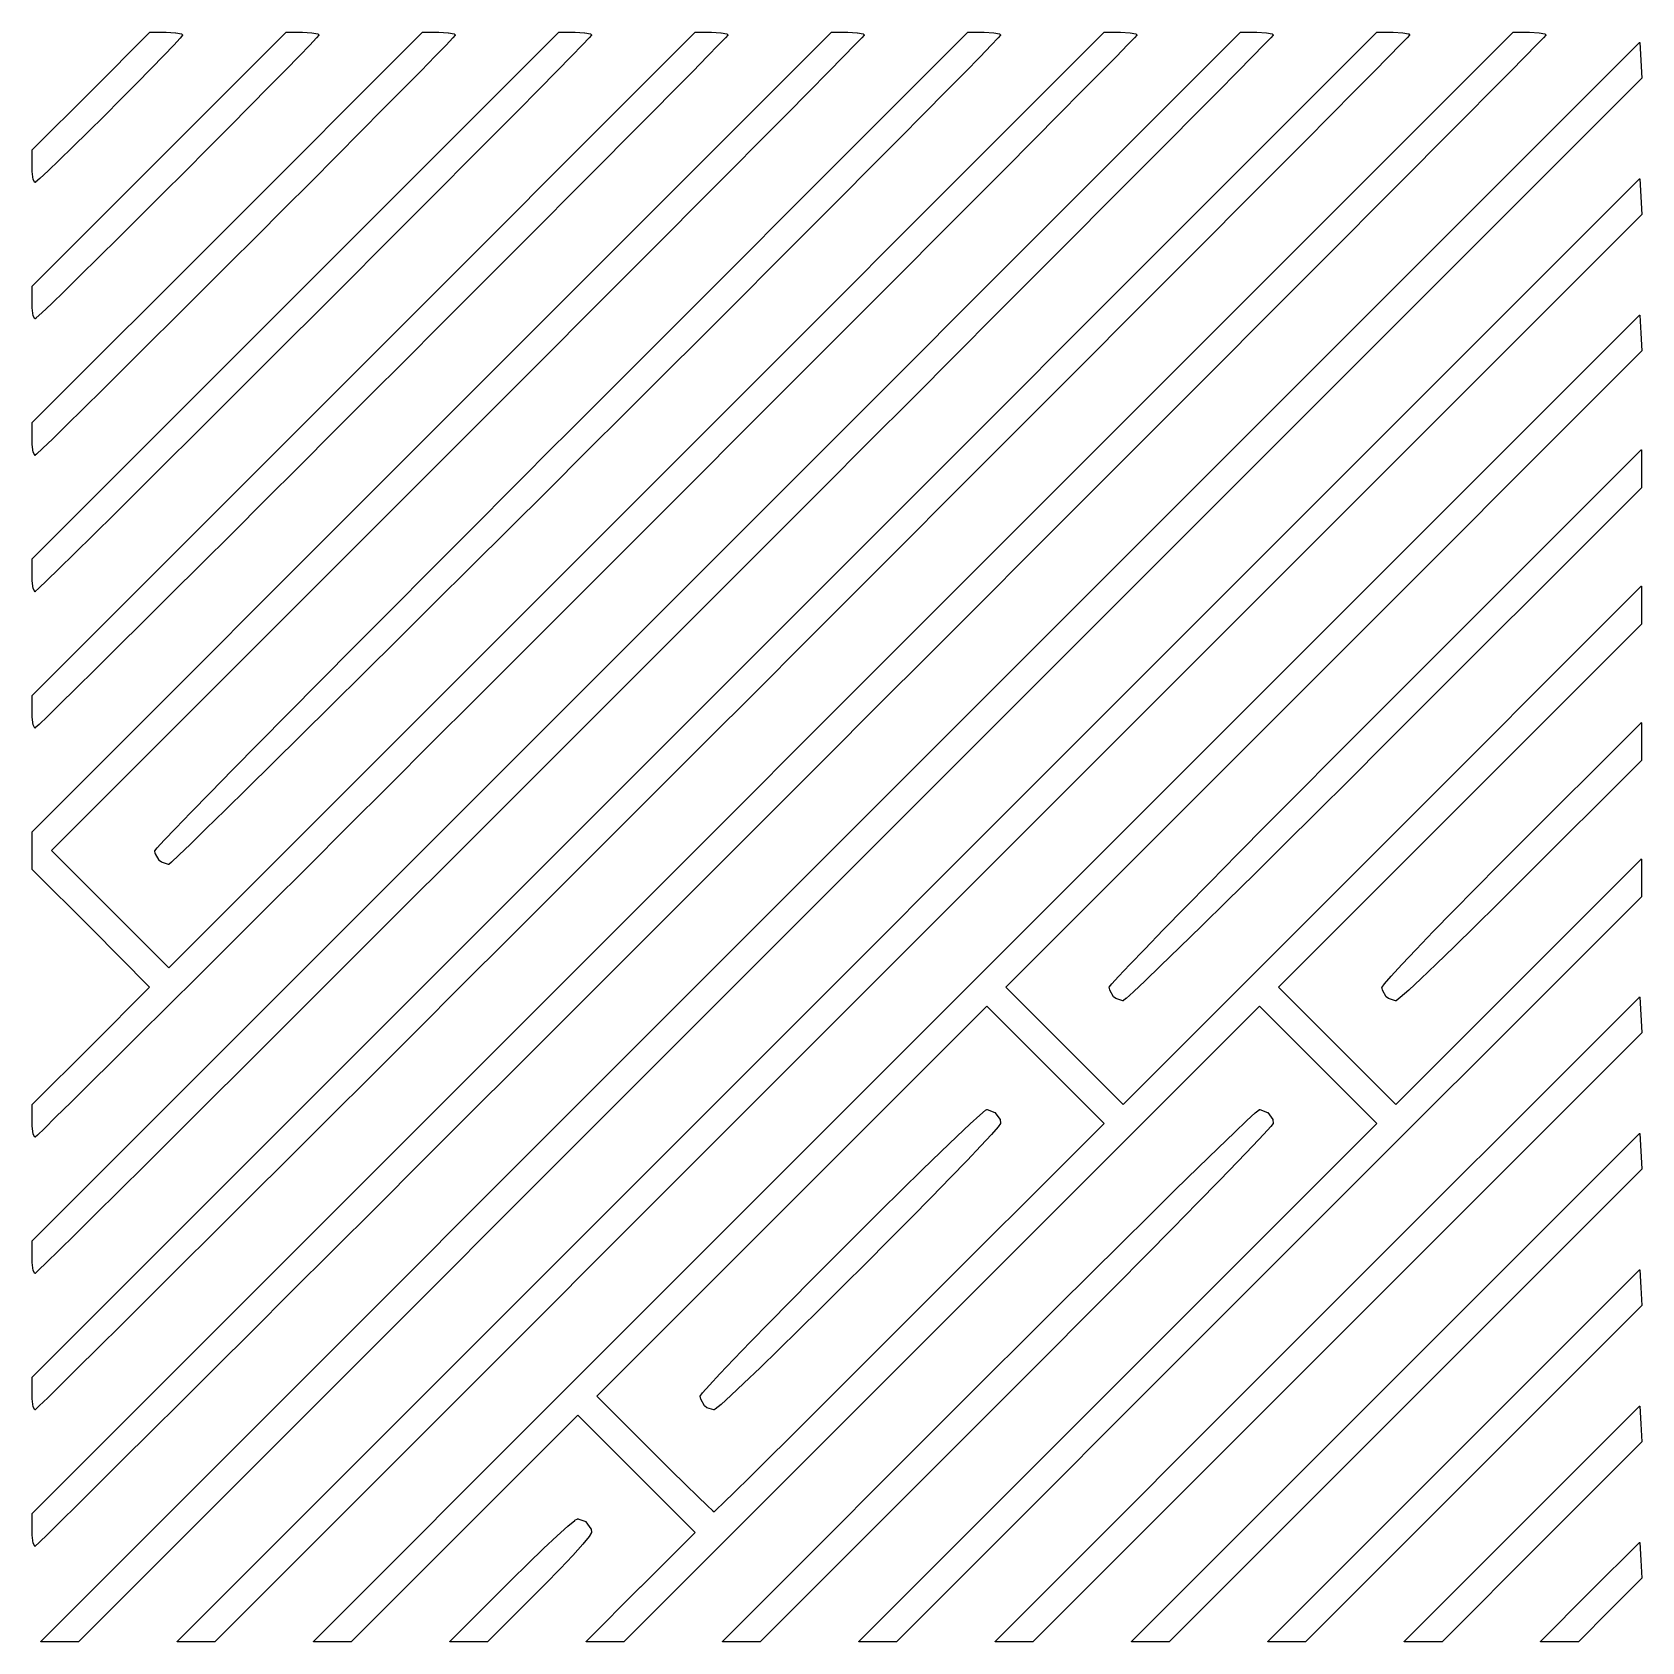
# Model space of a CAD drawing. Extents: x 130.5 to 170.5, y -135.5 to -95.5.
import ezdxf

# ---------------------------------------------------------------- set-up
doc = ezdxf.new("R2010")
doc.units = 0
doc.layers.add('BLACK', color=7, linetype='CONTINUOUS')

msp = doc.modelspace()

# ---------------------------------------------------------------- linework, layer by layer
at = {"layer": 'BLACK', "linetype": 'CONTINUOUS'}
for p, q in [((130.54, -132.303), (167.328, -95.5151)), ((132.002, -96.9747), (133.463, -95.5151)), ((133.463, -95.5148), (133.464, -95.5145)), ((133.463, -95.5151), (133.463, -95.5148)), ((133.463, -95.5151), (133.463, -95.5151)), ((133.464, -95.5142), (133.465, -95.514)), ((133.464, -95.5145), (133.464, -95.5142)), ((133.464, -95.5145), (133.464, -95.5145)), ((133.464, -95.5145), (133.464, -95.5145)), ((133.465, -95.5139), (133.465, -95.5138)), ((133.465, -95.5138), (133.465, -95.5138)), ((133.465, -95.5138), (133.466, -95.5138)), ((133.465, -95.514), (133.465, -95.5139)), ((133.465, -95.514), (133.465, -95.514)), ((133.465, -95.514), (133.465, -95.514)), ((133.466, -95.5138), (133.466, -95.5137)), ((133.466, -95.5137), (133.466, -95.5137)), ((133.466, -95.5137), (133.868, -95.5137)), ((133.694, -98.6685), (136.849, -95.5151)), ((133.868, -95.5137), (133.868, -95.5137)), ((133.868, -95.5137), (134.102, -95.5258)), ((133.868, -95.5137), (133.868, -95.5137)), ((134.102, -95.5258), (134.102, -95.5258)), ((134.102, -95.5258), (134.103, -95.5259)), ((134.103, -95.5259), (134.103, -95.5259)), ((134.103, -95.5259), (134.248, -95.5569)), ((134.248, -95.5569), (134.248, -95.5569)), ((134.248, -95.5569), (134.248, -95.557)), ((135.388, -100.362), (140.235, -95.5151)), ((136.849, -95.5145), (136.85, -95.5143)), ((136.849, -95.5148), (136.849, -95.5145)), ((136.849, -95.5145), (136.849, -95.5145)), ((136.849, -95.5145), (136.849, -95.5145)), ((136.849, -95.5151), (136.849, -95.5148)), ((136.849, -95.5151), (136.849, -95.5151)), ((136.85, -95.514), (136.851, -95.5139)), ((136.85, -95.5143), (136.85, -95.514)), ((136.85, -95.514), (136.85, -95.514)), ((136.85, -95.514), (136.85, -95.514)), ((136.851, -95.5138), (136.852, -95.5137)), ((136.851, -95.5139), (136.851, -95.5138)), ((136.851, -95.5138), (136.851, -95.5138)), ((136.851, -95.5138), (136.851, -95.5138)), ((136.852, -95.5137), (136.852, -95.5137)), ((136.852, -95.5137), (137.254, -95.5137)), ((137.081, -102.055), (143.622, -95.5151)), ((137.254, -95.5137), (137.254, -95.5137)), ((137.254, -95.5137), (137.254, -95.5137)), ((137.254, -95.5137), (137.489, -95.5258)), ((137.489, -95.5258), (137.489, -95.5258)), ((137.489, -95.5258), (137.489, -95.5258)), ((137.489, -95.5258), (137.489, -95.5259)), ((137.489, -95.5259), (137.634, -95.5566)), ((137.634, -95.5566), (137.634, -95.5566)), ((137.634, -95.5566), (137.634, -95.5567)), ((137.634, -95.5567), (137.635, -95.5568)), ((137.635, -95.5568), (137.635, -95.5568)), ((137.635, -95.5568), (137.635, -95.5569)), ((137.635, -95.5569), (137.635, -95.5571)), ((138.774, -103.749), (147.008, -95.5151)), ((140.235, -95.5148), (140.236, -95.5145)), ((140.235, -95.5151), (140.235, -95.5148)), ((140.235, -95.5151), (140.235, -95.5151)), ((140.236, -95.5142), (140.237, -95.514)), ((140.236, -95.5145), (140.236, -95.5142)), ((140.236, -95.5145), (140.236, -95.5145)), ((140.236, -95.5145), (140.236, -95.5145)), ((140.237, -95.5139), (140.238, -95.5138)), ((140.237, -95.514), (140.237, -95.5139)), ((140.237, -95.514), (140.237, -95.514)), ((140.237, -95.514), (140.237, -95.514)), ((140.238, -95.5138), (140.238, -95.5137)), ((140.238, -95.5137), (140.239, -95.5137)), ((140.238, -95.5138), (140.238, -95.5138)), ((140.238, -95.5138), (140.238, -95.5138)), ((140.239, -95.5137), (140.641, -95.5137)), ((140.467, -105.442), (150.395, -95.5151)), ((140.641, -95.5137), (140.641, -95.5137)), ((140.641, -95.5137), (140.641, -95.5137)), ((140.641, -95.5137), (140.875, -95.5257)), ((140.875, -95.5257), (140.875, -95.5257)), ((140.875, -95.5257), (140.876, -95.5258)), ((140.876, -95.5258), (140.876, -95.5258)), ((140.876, -95.5258), (141.021, -95.5565)), ((141.021, -95.5565), (141.021, -95.5565)), ((141.021, -95.5565), (141.021, -95.5566)), ((141.021, -95.5566), (141.021, -95.5567)), ((141.021, -95.5567), (141.022, -95.5567)), ((141.022, -95.5567), (141.022, -95.5568)), ((141.022, -95.5568), (141.022, -95.557)), ((143.622, -95.5145), (143.623, -95.5142)), ((143.622, -95.5148), (143.622, -95.5145)), ((143.622, -95.5145), (143.622, -95.5145)), ((143.622, -95.5145), (143.622, -95.5145)), ((143.622, -95.5151), (143.622, -95.5148)), ((143.622, -95.5151), (143.622, -95.5151)), ((143.623, -95.514), (143.624, -95.5139)), ((143.623, -95.5142), (143.623, -95.514)), ((143.623, -95.514), (143.623, -95.514)), ((143.623, -95.514), (143.623, -95.514)), ((143.624, -95.5138), (143.625, -95.5137)), ((143.624, -95.5139), (143.624, -95.5138)), ((143.624, -95.5138), (143.624, -95.5138)), ((143.624, -95.5138), (143.624, -95.5138)), ((143.625, -95.5137), (143.625, -95.5137)), ((143.625, -95.5137), (144.027, -95.5137)), ((143.685, -105.611), (153.781, -95.5151)), ((144.027, -95.5137), (144.027, -95.5137)), ((144.027, -95.5137), (144.027, -95.5137)), ((144.027, -95.5137), (144.262, -95.5257)), ((144.262, -95.5257), (144.262, -95.5257)), ((144.262, -95.5257), (144.262, -95.5258)), ((144.262, -95.5258), (144.263, -95.5258)), ((144.263, -95.5258), (144.407, -95.5564)), ((144.407, -95.5564), (144.407, -95.5564)), ((144.407, -95.5564), (144.408, -95.5565)), ((144.408, -95.5565), (144.408, -95.5566)), ((144.408, -95.5566), (144.408, -95.5567)), ((144.408, -95.5567), (144.408, -95.5567)), ((144.408, -95.5567), (144.409, -95.5569)), ((144.409, -95.5569), (144.409, -95.5571)), ((145.547, -110.522), (160.555, -95.5151)), ((145.548, -107.135), (157.168, -95.5151)), ((147.008, -95.5151), (147.009, -95.5148)), ((147.008, -95.5151), (147.008, -95.5151)), ((147.009, -95.5143), (147.01, -95.514)), ((147.009, -95.5145), (147.009, -95.5143)), ((147.009, -95.5148), (147.009, -95.5145)), ((147.009, -95.5145), (147.009, -95.5145)), ((147.009, -95.5145), (147.009, -95.5145)), ((147.01, -95.5139), (147.011, -95.5138)), ((147.01, -95.514), (147.01, -95.5139)), ((147.01, -95.514), (147.01, -95.514)), ((147.01, -95.514), (147.01, -95.514)), ((147.011, -95.5138), (147.011, -95.5137)), ((147.011, -95.5137), (147.012, -95.5137)), ((147.011, -95.5138), (147.011, -95.5138)), ((147.011, -95.5138), (147.011, -95.5138)), ((147.012, -95.5137), (147.414, -95.5137)), ((147.241, -112.216), (163.941, -95.5151)), ((147.414, -95.5137), (147.414, -95.5137)), ((147.414, -95.5137), (147.414, -95.5137)), ((147.414, -95.5137), (147.648, -95.5257)), ((147.648, -95.5257), (147.648, -95.5257)), ((147.648, -95.5257), (147.649, -95.5258)), ((147.649, -95.5258), (147.649, -95.5258)), ((147.649, -95.5258), (147.794, -95.5564)), ((147.794, -95.5564), (147.794, -95.5564)), ((147.794, -95.5564), (147.794, -95.5565)), ((147.794, -95.5565), (147.795, -95.5566)), ((147.795, -95.5566), (147.795, -95.5567)), ((147.795, -95.5567), (147.795, -95.5567)), ((147.795, -95.5567), (147.795, -95.5569)), ((147.795, -95.5569), (147.796, -95.557)), ((150.395, -95.5148), (150.396, -95.5145)), ((150.395, -95.5151), (150.395, -95.5148)), ((150.395, -95.5151), (150.395, -95.5151)), ((150.396, -95.514), (150.397, -95.5139)), ((150.396, -95.5142), (150.396, -95.514)), ((150.396, -95.514), (150.396, -95.514)), ((150.396, -95.514), (150.396, -95.514)), ((150.396, -95.5145), (150.396, -95.5142)), ((150.396, -95.5145), (150.396, -95.5145)), ((150.396, -95.5145), (150.396, -95.5145)), ((150.397, -95.5138), (150.398, -95.5137)), ((150.397, -95.5139), (150.397, -95.5138)), ((150.397, -95.5138), (150.397, -95.5138)), ((150.397, -95.5138), (150.397, -95.5138)), ((150.398, -95.5137), (150.398, -95.5137)), ((150.398, -95.5137), (150.8, -95.5137)), ((150.8, -95.5137), (150.8, -95.5137)), ((150.8, -95.5137), (150.801, -95.5137)), ((150.801, -95.5137), (151.035, -95.5256)), ((151.035, -95.5256), (151.035, -95.5256)), ((151.035, -95.5256), (151.035, -95.5257)), ((151.035, -95.5257), (151.036, -95.5257)), ((151.036, -95.5257), (151.181, -95.5562)), ((151.181, -95.5562), (151.181, -95.5562)), ((151.181, -95.5562), (151.181, -95.5563)), ((151.181, -95.5563), (151.181, -95.5564)), ((151.181, -95.5564), (151.182, -95.5565)), ((151.182, -95.5565), (151.182, -95.5565)), ((151.182, -95.5565), (151.182, -95.5567)), ((151.182, -95.5567), (151.182, -95.5568)), ((151.182, -95.5568), (151.182, -95.5569)), ((151.182, -95.5569), (151.183, -95.557)), ((153.781, -95.5151), (153.782, -95.5148)), ((153.781, -95.5151), (153.781, -95.5151)), ((153.782, -95.5145), (153.783, -95.5143)), ((153.782, -95.5148), (153.782, -95.5145)), ((153.782, -95.5145), (153.782, -95.5145)), ((153.782, -95.5145), (153.782, -95.5145)), ((153.783, -95.514), (153.784, -95.5139)), ((153.783, -95.5143), (153.783, -95.514)), ((153.783, -95.514), (153.783, -95.514)), ((153.783, -95.514), (153.783, -95.514)), ((153.784, -95.5138), (153.784, -95.5137)), ((153.784, -95.5137), (153.785, -95.5137)), ((153.784, -95.5139), (153.784, -95.5138)), ((153.784, -95.5138), (153.784, -95.5138)), ((153.784, -95.5138), (153.784, -95.5138)), ((153.785, -95.5137), (154.187, -95.5137)), ((154.187, -95.5137), (154.187, -95.5137)), ((154.187, -95.5137), (154.187, -95.5137)), ((154.187, -95.5137), (154.422, -95.5257)), ((154.422, -95.5257), (154.422, -95.5257)), ((154.422, -95.5257), (154.422, -95.5258)), ((154.422, -95.5258), (154.422, -95.5258)), ((154.422, -95.5258), (154.567, -95.5564)), ((154.567, -95.5564), (154.567, -95.5564)), ((154.567, -95.5564), (154.568, -95.5565)), ((154.568, -95.5565), (154.568, -95.5566)), ((154.568, -95.5566), (154.568, -95.5566)), ((154.568, -95.5566), (154.568, -95.5567)), ((154.568, -95.5567), (154.569, -95.5569)), ((154.569, -95.5569), (154.569, -95.557)), ((157.168, -95.5148), (157.169, -95.5145)), ((157.168, -95.5151), (157.168, -95.5148)), ((157.168, -95.5151), (157.168, -95.5151)), ((157.169, -95.5142), (157.17, -95.514)), ((157.169, -95.5145), (157.169, -95.5142)), ((157.169, -95.5145), (157.169, -95.5145)), ((157.169, -95.5145), (157.169, -95.5145)), ((157.17, -95.5139), (157.171, -95.5138)), ((157.17, -95.514), (157.17, -95.5139)), ((157.17, -95.514), (157.17, -95.514)), ((157.17, -95.514), (157.17, -95.514)), ((157.171, -95.5138), (157.171, -95.5137)), ((157.171, -95.5137), (157.172, -95.5137)), ((157.171, -95.5138), (157.171, -95.5138)), ((157.171, -95.5138), (157.171, -95.5138)), ((157.172, -95.5137), (157.574, -95.5137)), ((157.574, -95.5137), (157.574, -95.5137)), ((157.574, -95.5137), (157.574, -95.5137)), ((157.574, -95.5137), (157.808, -95.5257)), ((157.808, -95.5257), (157.808, -95.5257)), ((157.808, -95.5257), (157.809, -95.5258)), ((157.809, -95.5258), (157.809, -95.5258)), ((157.809, -95.5258), (157.954, -95.5564)), ((157.954, -95.5564), (157.954, -95.5564)), ((157.954, -95.5564), (157.954, -95.5565)), ((157.954, -95.5565), (157.955, -95.5566)), ((157.955, -95.5566), (157.955, -95.5566)), ((157.955, -95.5566), (157.955, -95.5567)), ((157.955, -95.5567), (157.955, -95.5568)), ((157.955, -95.5568), (157.956, -95.557)), ((160.555, -95.5145), (160.556, -95.5142)), ((160.555, -95.5148), (160.555, -95.5145)), ((160.555, -95.5145), (160.555, -95.5145)), ((160.555, -95.5145), (160.555, -95.5145)), ((160.555, -95.5151), (160.555, -95.5148)), ((160.555, -95.5151), (160.555, -95.5151)), ((160.556, -95.514), (160.557, -95.5139)), ((160.556, -95.5142), (160.556, -95.514)), ((160.556, -95.514), (160.556, -95.514)), ((160.556, -95.514), (160.556, -95.514)), ((160.557, -95.5138), (160.558, -95.5137)), ((160.557, -95.5139), (160.557, -95.5138)), ((160.557, -95.5138), (160.557, -95.5138)), ((160.557, -95.5138), (160.557, -95.5138)), ((160.558, -95.5137), (160.558, -95.5137)), ((160.558, -95.5137), (160.96, -95.5137)), ((160.96, -95.5137), (160.96, -95.5137)), ((160.96, -95.5137), (160.961, -95.5137)), ((160.961, -95.5137), (161.195, -95.5257)), ((161.195, -95.5257), (161.195, -95.5257)), ((161.195, -95.5257), (161.195, -95.5257)), ((161.195, -95.5257), (161.196, -95.5258)), ((161.196, -95.5258), (161.341, -95.5563)), ((161.341, -95.5563), (161.341, -95.5564)), ((161.341, -95.5564), (161.341, -95.5565)), ((161.341, -95.5565), (161.341, -95.5565)), ((161.341, -95.5565), (161.342, -95.5566)), ((161.342, -95.5566), (161.342, -95.5567)), ((161.342, -95.5567), (161.342, -95.5568)), ((161.342, -95.5568), (161.342, -95.557)), ((163.941, -95.5151), (163.942, -95.5148)), ((163.941, -95.5151), (163.941, -95.5151)), ((163.942, -95.5145), (163.943, -95.5142)), ((163.942, -95.5148), (163.942, -95.5145)), ((163.942, -95.5145), (163.942, -95.5145)), ((163.942, -95.5145), (163.942, -95.5145)), ((163.943, -95.5139), (163.944, -95.5138)), ((163.943, -95.514), (163.943, -95.5139)), ((163.943, -95.5142), (163.943, -95.514)), ((163.943, -95.514), (163.943, -95.514)), ((163.943, -95.514), (163.943, -95.514)), ((163.944, -95.5138), (163.944, -95.5137)), ((163.944, -95.5137), (163.945, -95.5137)), ((163.944, -95.5138), (163.944, -95.5138)), ((163.944, -95.5138), (163.944, -95.5138)), ((163.945, -95.5137), (164.347, -95.5137)), ((164.347, -95.5137), (164.347, -95.5137)), ((164.347, -95.5137), (164.582, -95.5257)), ((164.347, -95.5137), (164.347, -95.5137)), ((164.582, -95.5257), (164.582, -95.5257)), ((164.582, -95.5257), (164.582, -95.5257)), ((164.582, -95.5257), (164.582, -95.5258)), ((164.582, -95.5258), (164.727, -95.5563)), ((164.727, -95.5563), (164.727, -95.5563)), ((164.727, -95.5563), (164.728, -95.5565)), ((164.728, -95.5565), (164.728, -95.5565)), ((164.728, -95.5565), (164.728, -95.5566)), ((164.728, -95.5566), (164.728, -95.5567)), ((164.728, -95.5567), (164.729, -95.5568)), ((164.729, -95.5568), (164.729, -95.557)), ((167.328, -95.5145), (167.329, -95.5142)), ((167.328, -95.5148), (167.328, -95.5145)), ((167.328, -95.5145), (167.328, -95.5145)), ((167.328, -95.5145), (167.328, -95.5145)), ((167.328, -95.5151), (167.328, -95.5148)), ((167.328, -95.5151), (167.328, -95.5151)), ((167.329, -95.514), (167.33, -95.5139)), ((167.329, -95.5142), (167.329, -95.514)), ((167.329, -95.514), (167.329, -95.514)), ((167.329, -95.514), (167.329, -95.514)), ((167.33, -95.5138), (167.331, -95.5137)), ((167.33, -95.5139), (167.33, -95.5138)), ((167.33, -95.5138), (167.33, -95.5138)), ((167.33, -95.5138), (167.33, -95.5138)), ((167.331, -95.5137), (167.331, -95.5137)), ((167.331, -95.5137), (167.733, -95.5137)), ((167.733, -95.5137), (167.734, -95.5137)), ((167.734, -95.5137), (167.734, -95.5137)), ((167.734, -95.5137), (167.968, -95.5257)), ((167.968, -95.5257), (167.968, -95.5257)), ((167.968, -95.5257), (167.969, -95.5257)), ((167.969, -95.5257), (167.969, -95.5258)), ((167.969, -95.5258), (168.114, -95.5563)), ((168.114, -95.5563), (168.114, -95.5563)), ((168.114, -95.5563), (168.114, -95.5564)), ((168.114, -95.5564), (168.115, -95.5565)), ((168.115, -95.5565), (168.115, -95.5566)), ((168.115, -95.5566), (168.115, -95.5566)), ((168.115, -95.5566), (168.115, -95.5568)), ((168.115, -95.5568), (168.116, -95.5569)), ((168.116, -95.5569), (168.116, -95.557)), ((134.054, -95.8364), (133.808, -96.0939)), ((134.215, -95.6611), (134.054, -95.8363)), ((134.054, -95.8363), (134.054, -95.8364)), ((134.054, -95.8364), (134.054, -95.8364)), ((134.054, -95.8364), (134.054, -95.8364)), ((134.273, -95.586), (134.215, -95.6608)), ((134.215, -95.6608), (134.215, -95.6609)), ((134.215, -95.6609), (134.215, -95.661)), ((134.215, -95.661), (134.215, -95.6611)), ((134.248, -95.557), (134.248, -95.5571)), ((134.248, -95.5571), (134.248, -95.5571)), ((134.248, -95.5571), (134.249, -95.5572)), ((134.249, -95.5572), (134.249, -95.5574)), ((134.249, -95.5574), (134.249, -95.5575)), ((134.249, -95.5575), (134.249, -95.5576)), ((134.249, -95.5576), (134.249, -95.5577)), ((134.249, -95.5577), (134.25, -95.5579)), ((134.25, -95.5579), (134.25, -95.5581)), ((134.25, -95.5581), (134.272, -95.5793)), ((134.272, -95.5793), (134.272, -95.5793)), ((134.272, -95.5793), (134.273, -95.5795)), ((134.273, -95.5795), (134.273, -95.5796)), ((134.273, -95.5796), (134.273, -95.5799)), ((134.273, -95.5799), (134.273, -95.5801)), ((134.273, -95.5801), (134.273, -95.5802)), ((134.273, -95.5802), (134.273, -95.5804)), ((134.273, -95.5804), (134.273, -95.5807)), ((134.273, -95.5807), (134.274, -95.5809)), ((134.274, -95.5849), (134.273, -95.5851)), ((134.273, -95.5851), (134.273, -95.5853)), ((134.273, -95.5853), (134.273, -95.5856)), ((134.273, -95.5856), (134.273, -95.5858)), ((134.273, -95.5858), (134.273, -95.586)), ((134.274, -95.5809), (134.274, -95.5811)), ((134.274, -95.5811), (134.274, -95.5813)), ((134.274, -95.5813), (134.274, -95.5816)), ((134.274, -95.5816), (134.274, -95.5818)), ((134.274, -95.5818), (134.274, -95.5821)), ((134.274, -95.5821), (134.274, -95.5823)), ((134.274, -95.5823), (134.274, -95.5825)), ((134.274, -95.5825), (134.274, -95.5828)), ((134.274, -95.5828), (134.274, -95.583)), ((134.274, -95.583), (134.274, -95.5833)), ((134.274, -95.5833), (134.274, -95.5835)), ((134.274, -95.5835), (134.274, -95.5838)), ((134.274, -95.5838), (134.274, -95.584)), ((134.274, -95.584), (134.274, -95.5842)), ((134.274, -95.5842), (134.274, -95.5845)), ((134.274, -95.5845), (134.274, -95.5847)), ((134.274, -95.5847), (134.274, -95.5849)), ((137.435, -95.8336), (137.175, -96.1038)), ((137.436, -95.8336), (137.435, -95.8336)), ((137.435, -95.8336), (137.435, -95.8336)), ((137.601, -95.6567), (137.436, -95.8336)), ((137.66, -95.5857), (137.601, -95.6565)), ((137.601, -95.6565), (137.601, -95.6565)), ((137.601, -95.6565), (137.601, -95.6566)), ((137.601, -95.6566), (137.601, -95.6567)), ((137.635, -95.5571), (137.636, -95.5572)), ((137.636, -95.5572), (137.636, -95.5573)), ((137.636, -95.5573), (137.636, -95.5574)), ((137.636, -95.5574), (137.636, -95.5576)), ((137.636, -95.5576), (137.636, -95.5578)), ((137.636, -95.5578), (137.659, -95.5789)), ((137.659, -95.5789), (137.659, -95.5789)), ((137.659, -95.5789), (137.659, -95.5792)), ((137.659, -95.5792), (137.66, -95.5794)), ((137.66, -95.5794), (137.66, -95.5795)), ((137.66, -95.5795), (137.66, -95.5797)), ((137.66, -95.5797), (137.66, -95.58)), ((137.66, -95.58), (137.66, -95.5802)), ((137.66, -95.5802), (137.66, -95.5804)), ((137.66, -95.5804), (137.66, -95.5805)), ((137.66, -95.5805), (137.66, -95.5808)), ((137.66, -95.5808), (137.66, -95.5811)), ((137.66, -95.5811), (137.66, -95.5813)), ((137.66, -95.5813), (137.661, -95.5815)), ((137.661, -95.5837), (137.66, -95.584)), ((137.66, -95.584), (137.66, -95.5842)), ((137.66, -95.5842), (137.66, -95.5843)), ((137.66, -95.5843), (137.66, -95.5846)), ((137.66, -95.5846), (137.66, -95.5849)), ((137.66, -95.5849), (137.66, -95.5851)), ((137.66, -95.5851), (137.66, -95.5852)), ((137.66, -95.5852), (137.66, -95.5854)), ((137.66, -95.5854), (137.66, -95.5857)), ((137.661, -95.5815), (137.661, -95.5818)), ((137.661, -95.5818), (137.661, -95.5821)), ((137.661, -95.5821), (137.661, -95.5823)), ((137.661, -95.5823), (137.661, -95.5824)), ((137.661, -95.5824), (137.661, -95.5827)), ((137.661, -95.5827), (137.661, -95.5831)), ((137.661, -95.5831), (137.661, -95.5832)), ((137.661, -95.5832), (137.661, -95.5834)), ((137.661, -95.5834), (137.661, -95.5837)), ((140.82, -95.8323), (140.552, -96.108)), ((140.988, -95.6547), (140.82, -95.8322)), ((140.82, -95.8322), (140.82, -95.8323)), ((140.82, -95.8323), (140.82, -95.8323)), ((141.046, -95.5857), (140.988, -95.6545)), ((140.988, -95.6545), (140.988, -95.6545)), ((140.988, -95.6545), (140.988, -95.6546)), ((140.988, -95.6546), (140.988, -95.6547)), ((141.022, -95.557), (141.022, -95.5571)), ((141.022, -95.5571), (141.022, -95.5572)), ((141.022, -95.5572), (141.023, -95.5573)), ((141.023, -95.5573), (141.023, -95.5575)), ((141.023, -95.5575), (141.023, -95.5577)), ((141.023, -95.5577), (141.046, -95.5788)), ((141.046, -95.5788), (141.046, -95.5788)), ((141.046, -95.5788), (141.046, -95.5791)), ((141.046, -95.5791), (141.046, -95.5793)), ((141.046, -95.5793), (141.046, -95.5794)), ((141.046, -95.5794), (141.046, -95.5795)), ((141.046, -95.5795), (141.047, -95.5799)), ((141.047, -95.5851), (141.046, -95.5853)), ((141.046, -95.5853), (141.046, -95.5857)), ((141.047, -95.5799), (141.047, -95.5802)), ((141.047, -95.5802), (141.047, -95.5803)), ((141.047, -95.5803), (141.047, -95.5804)), ((141.047, -95.5804), (141.047, -95.5807)), ((141.047, -95.5807), (141.047, -95.5811)), ((141.047, -95.5811), (141.047, -95.5812)), ((141.047, -95.5812), (141.047, -95.5813)), ((141.047, -95.5813), (141.047, -95.5817)), ((141.047, -95.5817), (141.047, -95.582)), ((141.047, -95.582), (141.047, -95.5822)), ((141.047, -95.5822), (141.047, -95.5823)), ((141.047, -95.5823), (141.047, -95.5826)), ((141.047, -95.5826), (141.047, -95.583)), ((141.047, -95.583), (141.047, -95.5831)), ((141.047, -95.5831), (141.047, -95.5833)), ((141.047, -95.5833), (141.047, -95.5836)), ((141.047, -95.5836), (141.047, -95.584)), ((141.047, -95.584), (141.047, -95.5841)), ((141.047, -95.5841), (141.047, -95.5842)), ((141.047, -95.5842), (141.047, -95.5845)), ((141.047, -95.5845), (141.047, -95.5849)), ((141.047, -95.5849), (141.047, -95.585)), ((141.047, -95.585), (141.047, -95.5851)), ((144.205, -95.8314), (143.933, -96.1104)), ((144.374, -95.6535), (144.205, -95.8314)), ((144.205, -95.8314), (144.205, -95.8314)), ((144.205, -95.8314), (144.205, -95.8314)), ((144.433, -95.5856), (144.374, -95.6533)), ((144.374, -95.6533), (144.374, -95.6534)), ((144.374, -95.6534), (144.374, -95.6534)), ((144.374, -95.6534), (144.374, -95.6535)), ((144.409, -95.5571), (144.409, -95.5572)), ((144.409, -95.5572), (144.409, -95.5572)), ((144.409, -95.5572), (144.409, -95.5575)), ((144.409, -95.5575), (144.41, -95.5577)), ((144.41, -95.5577), (144.432, -95.5787)), ((144.432, -95.5787), (144.432, -95.5787)), ((144.432, -95.5787), (144.433, -95.579)), ((144.433, -95.579), (144.433, -95.5793)), ((144.433, -95.5793), (144.433, -95.5794)), ((144.433, -95.5794), (144.433, -95.5795)), ((144.433, -95.5795), (144.433, -95.5798)), ((144.433, -95.5798), (144.433, -95.5801)), ((144.433, -95.5801), (144.434, -95.5802)), ((144.434, -95.5845), (144.433, -95.5848)), ((144.433, -95.5848), (144.433, -95.5849)), ((144.433, -95.5849), (144.433, -95.585)), ((144.433, -95.585), (144.433, -95.5853)), ((144.433, -95.5853), (144.433, -95.5856)), ((144.434, -95.5802), (144.434, -95.5803)), ((144.434, -95.5803), (144.434, -95.5807)), ((144.434, -95.5807), (144.434, -95.5811)), ((144.434, -95.5811), (144.434, -95.5812)), ((144.434, -95.5812), (144.434, -95.5813)), ((144.434, -95.5813), (144.434, -95.5816)), ((144.434, -95.5816), (144.434, -95.582)), ((144.434, -95.582), (144.434, -95.5821)), ((144.434, -95.5821), (144.434, -95.5822)), ((144.434, -95.5822), (144.434, -95.5826)), ((144.434, -95.5826), (144.434, -95.583)), ((144.434, -95.583), (144.434, -95.5831)), ((144.434, -95.5831), (144.434, -95.5832)), ((144.434, -95.5832), (144.434, -95.5836)), ((144.434, -95.5836), (144.434, -95.5839)), ((144.434, -95.5839), (144.434, -95.584)), ((144.434, -95.584), (144.434, -95.5841)), ((144.434, -95.5841), (144.434, -95.5845)), ((147.59, -95.8308), (147.316, -96.112)), ((147.761, -95.6527), (147.59, -95.8308)), ((147.59, -95.8308), (147.59, -95.8308)), ((147.59, -95.8308), (147.59, -95.8308)), ((147.819, -95.5856), (147.761, -95.6525)), ((147.761, -95.6525), (147.761, -95.6525)), ((147.761, -95.6525), (147.761, -95.6526)), ((147.761, -95.6526), (147.761, -95.6527)), ((147.796, -95.557), (147.796, -95.5571)), ((147.796, -95.5571), (147.796, -95.5572)), ((147.796, -95.5572), (147.796, -95.5574)), ((147.796, -95.5574), (147.796, -95.5576)), ((147.796, -95.5576), (147.819, -95.5787)), ((147.819, -95.5787), (147.819, -95.5787)), ((147.819, -95.5787), (147.819, -95.579)), ((147.819, -95.579), (147.82, -95.5793)), ((147.82, -95.5853), (147.819, -95.5856)), ((147.82, -95.5793), (147.82, -95.5794)), ((147.82, -95.5794), (147.82, -95.5794)), ((147.82, -95.5794), (147.82, -95.5798)), ((147.82, -95.5798), (147.82, -95.5801)), ((147.82, -95.5801), (147.82, -95.5802)), ((147.82, -95.5802), (147.82, -95.5803)), ((147.82, -95.5803), (147.82, -95.5807)), ((147.82, -95.5807), (147.821, -95.581)), ((147.821, -95.5832), (147.82, -95.5835)), ((147.82, -95.5835), (147.82, -95.5839)), ((147.82, -95.5839), (147.82, -95.584)), ((147.82, -95.584), (147.82, -95.5841)), ((147.82, -95.5841), (147.82, -95.5845)), ((147.82, -95.5845), (147.82, -95.5848)), ((147.82, -95.5848), (147.82, -95.5849)), ((147.82, -95.5849), (147.82, -95.585)), ((147.82, -95.585), (147.82, -95.5853)), ((147.821, -95.581), (147.821, -95.5811)), ((147.821, -95.5811), (147.821, -95.5812)), ((147.821, -95.5812), (147.821, -95.5816)), ((147.821, -95.5816), (147.821, -95.582)), ((147.821, -95.582), (147.821, -95.5821)), ((147.821, -95.5821), (147.821, -95.5822)), ((147.821, -95.5822), (147.821, -95.5826)), ((147.821, -95.5826), (147.821, -95.583)), ((147.821, -95.583), (147.821, -95.5831)), ((147.821, -95.5831), (147.821, -95.5832)), ((150.606, -115.623), (170.46, -95.7675)), ((150.974, -95.8304), (150.695, -96.1168)), ((150.975, -95.8304), (150.974, -95.8304)), ((150.974, -95.8304), (150.974, -95.8304)), ((151.147, -95.6512), (150.975, -95.8304)), ((151.206, -95.5854), (151.147, -95.6511)), ((151.147, -95.6511), (151.147, -95.6511)), ((151.147, -95.6511), (151.147, -95.6512)), ((151.147, -95.6512), (151.147, -95.6512)), ((151.183, -95.557), (151.183, -95.5572)), ((151.183, -95.5572), (151.183, -95.5574)), ((151.183, -95.5574), (151.206, -95.5783)), ((151.206, -95.5783), (151.206, -95.5783)), ((151.206, -95.5783), (151.206, -95.5783)), ((151.206, -95.5783), (151.206, -95.5784)), ((151.206, -95.5784), (151.206, -95.5784)), ((151.206, -95.5784), (151.206, -95.5787)), ((151.206, -95.5787), (151.206, -95.5791)), ((151.206, -95.5791), (151.206, -95.5791)), ((151.206, -95.5791), (151.206, -95.5791)), ((151.206, -95.5791), (151.207, -95.5795)), ((151.207, -95.5847), (151.206, -95.585)), ((151.206, -95.585), (151.206, -95.5854)), ((151.207, -95.5795), (151.207, -95.5799)), ((151.207, -95.5799), (151.207, -95.5799)), ((151.207, -95.5799), (151.207, -95.58)), ((151.207, -95.58), (151.207, -95.5804)), ((151.207, -95.5804), (151.207, -95.5808)), ((151.207, -95.5808), (151.207, -95.5809)), ((151.207, -95.5809), (151.207, -95.5809)), ((151.207, -95.5809), (151.207, -95.5813)), ((151.207, -95.5813), (151.207, -95.5818)), ((151.207, -95.5818), (151.207, -95.5818)), ((151.207, -95.5818), (151.207, -95.5819)), ((151.207, -95.5819), (151.207, -95.5823)), ((151.207, -95.5823), (151.207, -95.5828)), ((151.207, -95.5828), (151.207, -95.5828)), ((151.207, -95.5828), (151.207, -95.5829)), ((151.207, -95.5829), (151.207, -95.5832)), ((151.207, -95.5832), (151.207, -95.5837)), ((151.207, -95.5837), (151.207, -95.5838)), ((151.207, -95.5838), (151.207, -95.5838)), ((151.207, -95.5838), (151.207, -95.5842)), ((151.207, -95.5842), (151.207, -95.5846)), ((151.207, -95.5846), (151.207, -95.5846)), ((151.207, -95.5846), (151.207, -95.5847)), ((154.362, -95.838), (154.085, -96.1241)), ((154.534, -95.656), (154.362, -95.8379)), ((154.362, -95.8379), (154.362, -95.838)), ((154.362, -95.838), (154.362, -95.838)), ((154.593, -95.5855), (154.534, -95.6558)), ((154.534, -95.6558), (154.534, -95.6558)), ((154.534, -95.6558), (154.534, -95.6559)), ((154.534, -95.6559), (154.534, -95.656)), ((154.569, -95.557), (154.569, -95.5571)), ((154.569, -95.5571), (154.569, -95.5572)), ((154.569, -95.5572), (154.569, -95.5574)), ((154.569, -95.5574), (154.57, -95.5576)), ((154.57, -95.5576), (154.592, -95.5786)), ((154.592, -95.5786), (154.592, -95.5787)), ((154.592, -95.5787), (154.593, -95.5789)), ((154.593, -95.5789), (154.593, -95.5792)), ((154.593, -95.5792), (154.593, -95.5793)), ((154.593, -95.5793), (154.593, -95.5794)), ((154.593, -95.5794), (154.593, -95.5797)), ((154.593, -95.5797), (154.593, -95.58)), ((154.593, -95.58), (154.593, -95.5801)), ((154.593, -95.5801), (154.594, -95.5803)), ((154.594, -95.5844), (154.593, -95.5847)), ((154.593, -95.5847), (154.593, -95.5848)), ((154.593, -95.5848), (154.593, -95.5849)), ((154.593, -95.5849), (154.593, -95.5852)), ((154.593, -95.5852), (154.593, -95.5855)), ((154.594, -95.5803), (154.594, -95.5806)), ((154.594, -95.5806), (154.594, -95.5809)), ((154.594, -95.5809), (154.594, -95.581)), ((154.594, -95.581), (154.594, -95.5812)), ((154.594, -95.5812), (154.594, -95.5815)), ((154.594, -95.5815), (154.594, -95.5819)), ((154.594, -95.5819), (154.594, -95.582)), ((154.594, -95.582), (154.594, -95.5822)), ((154.594, -95.5822), (154.594, -95.5825)), ((154.594, -95.5825), (154.594, -95.5829)), ((154.594, -95.5829), (154.594, -95.583)), ((154.594, -95.583), (154.594, -95.5831)), ((154.594, -95.5831), (154.594, -95.5835)), ((154.594, -95.5835), (154.594, -95.5838)), ((154.594, -95.5838), (154.594, -95.5839)), ((154.594, -95.5839), (154.594, -95.5841)), ((154.594, -95.5841), (154.594, -95.5844)), ((157.748, -95.8297), (157.469, -96.1148)), ((157.92, -95.6512), (157.748, -95.8297)), ((157.748, -95.8297), (157.748, -95.8297)), ((157.748, -95.8297), (157.748, -95.8297)), ((157.921, -95.651), (157.92, -95.6511)), ((157.92, -95.6511), (157.92, -95.6511)), ((157.92, -95.6511), (157.92, -95.6512)), ((157.979, -95.5856), (157.921, -95.651)), ((157.956, -95.557), (157.956, -95.5571)), ((157.956, -95.5571), (157.956, -95.5572)), ((157.956, -95.5572), (157.956, -95.5574)), ((157.956, -95.5574), (157.956, -95.5576)), ((157.956, -95.5576), (157.979, -95.5786)), ((157.979, -95.5786), (157.979, -95.5786)), ((157.979, -95.5786), (157.979, -95.579)), ((157.979, -95.579), (157.98, -95.5793)), ((157.98, -95.5852), (157.979, -95.5856)), ((157.98, -95.5793), (157.98, -95.5793)), ((157.98, -95.5793), (157.98, -95.5794)), ((157.98, -95.5794), (157.98, -95.5798)), ((157.98, -95.5798), (157.98, -95.5801)), ((157.98, -95.5801), (157.98, -95.5802)), ((157.98, -95.5802), (157.98, -95.5802)), ((157.98, -95.5802), (157.98, -95.5807)), ((157.98, -95.5807), (157.981, -95.5811)), ((157.981, -95.5831), (157.98, -95.5835)), ((157.98, -95.5835), (157.98, -95.5839)), ((157.98, -95.5839), (157.98, -95.584)), ((157.98, -95.584), (157.98, -95.584)), ((157.98, -95.584), (157.98, -95.5844)), ((157.98, -95.5844), (157.98, -95.5848)), ((157.98, -95.5848), (157.98, -95.5849)), ((157.98, -95.5849), (157.98, -95.5849)), ((157.98, -95.5849), (157.98, -95.5852)), ((157.981, -95.5811), (157.981, -95.5811)), ((157.981, -95.5811), (157.981, -95.5812)), ((157.981, -95.5812), (157.981, -95.5816)), ((157.981, -95.5816), (157.981, -95.582)), ((157.981, -95.582), (157.981, -95.5821)), ((157.981, -95.5821), (157.981, -95.5821)), ((157.981, -95.5821), (157.981, -95.5825)), ((157.981, -95.5825), (157.981, -95.583)), ((157.981, -95.583), (157.981, -95.583)), ((157.981, -95.583), (157.981, -95.5831)), ((161.134, -95.8295), (160.854, -96.1154)), ((161.307, -95.6509), (161.134, -95.8294)), ((161.134, -95.8294), (161.134, -95.8295)), ((161.134, -95.8295), (161.134, -95.8295)), ((161.366, -95.5856), (161.307, -95.6507)), ((161.307, -95.6507), (161.307, -95.6508)), ((161.307, -95.6508), (161.307, -95.6508)), ((161.307, -95.6508), (161.307, -95.6509)), ((161.342, -95.557), (161.342, -95.5571)), ((161.342, -95.5571), (161.343, -95.5571)), ((161.343, -95.5571), (161.343, -95.5574)), ((161.343, -95.5574), (161.343, -95.5576)), ((161.343, -95.5576), (161.366, -95.5786)), ((161.366, -95.5786), (161.366, -95.5786)), ((161.366, -95.5786), (161.366, -95.5789)), ((161.366, -95.5789), (161.366, -95.5793)), ((161.366, -95.5793), (161.366, -95.5793)), ((161.366, -95.5793), (161.366, -95.5794)), ((161.366, -95.5794), (161.367, -95.5797)), ((161.367, -95.5849), (161.366, -95.5852)), ((161.366, -95.5852), (161.366, -95.5856)), ((161.367, -95.5797), (161.367, -95.5801)), ((161.367, -95.5801), (161.367, -95.5802)), ((161.367, -95.5802), (161.367, -95.5802)), ((161.367, -95.5802), (161.367, -95.5806)), ((161.367, -95.5806), (161.367, -95.5811)), ((161.367, -95.5811), (161.367, -95.5811)), ((161.367, -95.5811), (161.367, -95.5811)), ((161.367, -95.5811), (161.367, -95.5816)), ((161.367, -95.5816), (161.367, -95.582)), ((161.367, -95.582), (161.367, -95.5821)), ((161.367, -95.5821), (161.367, -95.5821)), ((161.367, -95.5821), (161.367, -95.5825)), ((161.367, -95.5825), (161.367, -95.583)), ((161.367, -95.583), (161.367, -95.583)), ((161.367, -95.583), (161.367, -95.5831)), ((161.367, -95.5831), (161.367, -95.5835)), ((161.367, -95.5835), (161.367, -95.5839)), ((161.367, -95.5839), (161.367, -95.584)), ((161.367, -95.584), (161.367, -95.584)), ((161.367, -95.584), (161.367, -95.5844)), ((161.367, -95.5844), (161.367, -95.5848)), ((161.367, -95.5848), (161.367, -95.5849)), ((161.367, -95.5849), (161.367, -95.5849)), ((164.521, -95.8293), (164.239, -96.1159)), ((164.694, -95.6506), (164.521, -95.8292)), ((164.521, -95.8292), (164.521, -95.8293)), ((164.521, -95.8293), (164.521, -95.8293)), ((164.753, -95.5856), (164.694, -95.6505)), ((164.694, -95.6505), (164.694, -95.6505)), ((164.694, -95.6505), (164.694, -95.6506)), ((164.694, -95.6506), (164.694, -95.6506)), ((164.729, -95.557), (164.729, -95.5571)), ((164.729, -95.5571), (164.729, -95.5571)), ((164.729, -95.5571), (164.729, -95.5574)), ((164.729, -95.5574), (164.73, -95.5576)), ((164.73, -95.5576), (164.752, -95.5786)), ((164.752, -95.5786), (164.752, -95.5786)), ((164.752, -95.5786), (164.753, -95.5789)), ((164.753, -95.5789), (164.753, -95.5793)), ((164.753, -95.5793), (164.753, -95.5793)), ((164.753, -95.5793), (164.753, -95.5794)), ((164.753, -95.5794), (164.753, -95.5797)), ((164.753, -95.5797), (164.754, -95.5801)), ((164.754, -95.584), (164.753, -95.5844)), ((164.753, -95.5844), (164.753, -95.5848)), ((164.753, -95.5848), (164.753, -95.5849)), ((164.753, -95.5849), (164.753, -95.5849)), ((164.753, -95.5849), (164.753, -95.5852)), ((164.753, -95.5852), (164.753, -95.5856)), ((164.754, -95.5801), (164.754, -95.5802)), ((164.754, -95.5802), (164.754, -95.5802)), ((164.754, -95.5802), (164.754, -95.5807)), ((164.754, -95.5807), (164.754, -95.5811)), ((164.754, -95.5811), (164.754, -95.5811)), ((164.754, -95.5811), (164.754, -95.5811)), ((164.754, -95.5811), (164.754, -95.5816)), ((164.754, -95.5816), (164.754, -95.582)), ((164.754, -95.582), (164.754, -95.5821)), ((164.754, -95.5821), (164.754, -95.5821)), ((164.754, -95.5821), (164.754, -95.5825)), ((164.754, -95.5825), (164.754, -95.583)), ((164.754, -95.583), (164.754, -95.583)), ((164.754, -95.583), (164.754, -95.5831)), ((164.754, -95.5831), (164.754, -95.5835)), ((164.754, -95.5835), (164.754, -95.5839)), ((164.754, -95.5839), (164.754, -95.584)), ((164.754, -95.584), (164.754, -95.584)), ((167.907, -95.8291), (167.625, -96.1163)), ((168.08, -95.6504), (167.907, -95.8291)), ((167.907, -95.8291), (167.907, -95.8291)), ((167.907, -95.8291), (167.907, -95.8291)), ((168.139, -95.5857), (168.08, -95.6502)), ((168.08, -95.6502), (168.08, -95.6503)), ((168.08, -95.6503), (168.08, -95.6503)), ((168.08, -95.6503), (168.08, -95.6504)), ((168.116, -95.557), (168.116, -95.5571)), ((168.116, -95.5571), (168.116, -95.5573)), ((168.116, -95.5573), (168.116, -95.5575)), ((168.116, -95.5575), (168.139, -95.5786)), ((168.139, -95.5786), (168.139, -95.5786)), ((168.139, -95.5786), (168.139, -95.5789)), ((168.139, -95.5789), (168.14, -95.5793)), ((168.14, -95.5853), (168.139, -95.5856)), ((168.139, -95.5856), (168.139, -95.5857)), ((168.139, -95.5857), (168.139, -95.5857)), ((168.139, -95.5857), (168.139, -95.5857)), ((168.14, -95.5793), (168.14, -95.5793)), ((168.14, -95.5793), (168.14, -95.5794)), ((168.14, -95.5794), (168.14, -95.5798)), ((168.14, -95.5798), (168.14, -95.5801)), ((168.14, -95.5801), (168.14, -95.5802)), ((168.14, -95.5802), (168.14, -95.5802)), ((168.14, -95.5802), (168.14, -95.5806)), ((168.14, -95.5806), (168.141, -95.5811)), ((168.141, -95.5831), (168.14, -95.5835)), ((168.14, -95.5835), (168.14, -95.5839)), ((168.14, -95.5839), (168.14, -95.584)), ((168.14, -95.584), (168.14, -95.584)), ((168.14, -95.584), (168.14, -95.5844)), ((168.14, -95.5844), (168.14, -95.5848)), ((168.14, -95.5848), (168.14, -95.5849)), ((168.14, -95.5849), (168.14, -95.5849)), ((168.14, -95.5849), (168.14, -95.5853)), ((168.141, -95.5811), (168.141, -95.5811)), ((168.141, -95.5811), (168.141, -95.5811)), ((168.141, -95.5811), (168.141, -95.5816)), ((168.141, -95.5816), (168.141, -95.582)), ((168.141, -95.582), (168.141, -95.5821)), ((168.141, -95.5821), (168.141, -95.5821)), ((168.141, -95.5821), (168.141, -95.5825)), ((168.141, -95.5825), (168.141, -95.583)), ((168.141, -95.583), (168.141, -95.583)), ((168.141, -95.583), (168.141, -95.5831)), ((170.46, -95.7675), (170.461, -95.7674)), ((170.461, -95.7668), (170.462, -95.7667)), ((170.461, -95.7669), (170.461, -95.7668)), ((170.461, -95.767), (170.461, -95.7669)), ((170.461, -95.7672), (170.461, -95.767)), ((170.461, -95.7674), (170.461, -95.7672)), ((170.462, -95.7663), (170.463, -95.7662)), ((170.462, -95.7664), (170.462, -95.7663)), ((170.462, -95.7665), (170.462, -95.7664)), ((170.462, -95.7667), (170.462, -95.7665)), ((170.462, -95.7665), (170.462, -95.7665)), ((170.463, -95.7661), (170.464, -95.766)), ((170.463, -95.7662), (170.463, -95.7661)), ((170.463, -95.7661), (170.463, -95.7661)), ((170.463, -95.7662), (170.463, -95.7662)), ((170.464, -95.766), (170.464, -95.766)), ((170.464, -95.766), (170.464, -95.766)), ((170.464, -95.766), (170.464, -95.7661)), ((170.464, -95.7661), (170.465, -95.7661)), ((170.465, -95.7661), (170.465, -95.7661)), ((170.465, -95.7661), (170.465, -95.7661)), ((170.465, -95.7661), (170.465, -95.7662)), ((170.465, -95.7662), (170.466, -95.7663)), ((170.466, -95.7663), (170.466, -95.7664)), ((170.466, -95.7664), (170.466, -95.7664)), ((170.466, -95.7664), (170.466, -95.7666)), ((170.466, -95.7666), (170.467, -95.7667)), ((170.467, -95.7667), (170.467, -95.7668)), ((170.467, -95.7668), (170.467, -95.7669)), ((170.467, -95.7669), (170.467, -95.7671)), ((170.467, -95.7671), (170.467, -95.7673)), ((170.467, -95.7673), (170.467, -95.7674)), ((170.467, -95.7674), (170.468, -95.7675)), ((170.468, -95.7675), (170.468, -95.7678)), ((170.468, -95.7678), (170.468, -95.768)), ((170.468, -95.768), (170.468, -95.7682)), ((170.468, -95.7682), (170.468, -95.7683)), ((170.468, -95.7683), (170.468, -95.7686)), ((170.468, -95.7686), (170.469, -95.7688)), ((170.469, -95.7688), (170.469, -95.769)), ((170.469, -95.769), (170.469, -95.7691)), ((170.469, -95.7691), (170.469, -95.7694)), ((170.469, -95.7694), (170.469, -95.7698)), ((170.469, -95.7698), (170.469, -95.7699)), ((170.469, -95.7699), (170.469, -95.7701)), ((170.469, -95.7701), (170.469, -95.7704)), ((170.469, -95.7704), (170.469, -95.7707)), ((170.469, -95.7707), (170.521, -96.6513)), ((133.808, -96.0939), (133.495, -96.4158)), ((133.808, -96.0939), (133.808, -96.0939)), ((133.808, -96.0939), (133.808, -96.0939)), ((137.175, -96.1038), (136.833, -96.4545)), ((137.175, -96.1038), (137.175, -96.1038)), ((137.175, -96.1038), (137.175, -96.1038)), ((140.552, -96.1081), (140.197, -96.4714)), ((140.552, -96.108), (140.552, -96.108)), ((140.552, -96.108), (140.552, -96.1081)), ((143.933, -96.1104), (143.569, -96.4814)), ((143.933, -96.1104), (143.933, -96.1104)), ((147.316, -96.112), (146.946, -96.4881)), ((147.316, -96.112), (147.316, -96.112)), ((147.316, -96.112), (147.316, -96.112)), ((150.695, -96.1168), (150.313, -96.5042)), ((150.695, -96.1168), (150.695, -96.1168)), ((150.695, -96.1168), (150.695, -96.1168)), ((154.085, -96.1242), (153.71, -96.5071)), ((154.085, -96.1241), (154.085, -96.1242)), ((154.085, -96.1242), (154.085, -96.1242)), ((157.469, -96.1149), (157.089, -96.5)), ((157.469, -96.1148), (157.469, -96.1149)), ((157.469, -96.1149), (157.469, -96.1149)), ((160.854, -96.1154), (160.472, -96.5026)), ((160.854, -96.1154), (160.854, -96.1154)), ((164.239, -96.1159), (163.855, -96.5047)), ((164.239, -96.1159), (164.239, -96.1159)), ((164.239, -96.1159), (164.239, -96.1159)), ((167.625, -96.1164), (167.239, -96.5066)), ((167.625, -96.1163), (167.625, -96.1164)), ((167.625, -96.1164), (167.625, -96.1164)), ((133.495, -96.4158), (133.133, -96.784)), ((133.495, -96.4158), (133.495, -96.4158)), ((133.495, -96.4158), (133.495, -96.4158)), ((136.833, -96.4545), (136.421, -96.8727)), ((136.833, -96.4545), (136.833, -96.4545)), ((140.197, -96.4714), (139.763, -96.9119)), ((140.197, -96.4714), (140.197, -96.4714)), ((143.569, -96.4814), (143.122, -96.9351)), ((143.569, -96.4814), (143.569, -96.4814)), ((146.946, -96.4882), (146.489, -96.9509)), ((146.946, -96.4881), (146.946, -96.4882)), ((150.313, -96.5042), (149.837, -96.9864)), ((150.313, -96.5042), (150.313, -96.5042)), ((170.52, -96.6551), (151.105, -116.07)), ((153.71, -96.5071), (153.245, -96.9793)), ((153.71, -96.5071), (153.71, -96.5071)), ((157.089, -96.5001), (156.615, -96.9789)), ((157.089, -96.5), (157.089, -96.5001)), ((157.089, -96.5001), (157.089, -96.5001)), ((160.472, -96.5026), (159.994, -96.9849)), ((160.472, -96.5026), (160.472, -96.5026)), ((163.855, -96.5048), (163.375, -96.99)), ((163.855, -96.5047), (163.855, -96.5048)), ((167.239, -96.5066), (166.756, -96.9943)), ((167.239, -96.5066), (167.239, -96.5066)), ((170.521, -96.6542), (170.52, -96.6543)), ((170.52, -96.6543), (170.52, -96.6546)), ((170.52, -96.6546), (170.52, -96.6549)), ((170.52, -96.6549), (170.52, -96.655)), ((170.52, -96.655), (170.52, -96.6551)), ((170.521, -96.6513), (170.521, -96.6513)), ((170.521, -96.6513), (170.521, -96.6515)), ((170.521, -96.6515), (170.521, -96.6516)), ((170.521, -96.6516), (170.521, -96.6519)), ((170.521, -96.6519), (170.521, -96.6523)), ((170.521, -96.6523), (170.521, -96.6524)), ((170.521, -96.6524), (170.521, -96.6525)), ((170.521, -96.6525), (170.521, -96.6529)), ((170.521, -96.6529), (170.521, -96.6533)), ((170.521, -96.6533), (170.521, -96.6534)), ((170.521, -96.6534), (170.521, -96.6535)), ((170.521, -96.6535), (170.521, -96.6538)), ((170.521, -96.6538), (170.521, -96.6541)), ((170.521, -96.6541), (170.521, -96.6542)), ((130.54, -98.4343), (132.002, -96.9747)), ((132.002, -96.9747), (132.002, -96.9747)), ((133.133, -96.7841), (132.739, -97.1807)), ((133.133, -96.784), (133.133, -96.7841)), ((133.133, -96.7841), (133.133, -96.7841)), ((136.421, -96.8728), (135.954, -97.3457)), ((136.421, -96.8727), (136.421, -96.8728)), ((136.421, -96.8728), (136.421, -96.8728)), ((139.763, -96.9119), (139.261, -97.4189)), ((139.763, -96.9119), (139.763, -96.9119)), ((139.763, -96.9119), (139.763, -96.9119)), ((143.122, -96.9352), (142.6, -97.4626)), ((143.122, -96.9351), (143.122, -96.9352)), ((143.122, -96.9352), (143.122, -96.9352)), ((146.489, -96.951), (145.953, -97.4923)), ((146.489, -96.9509), (146.489, -96.951)), ((146.489, -96.951), (146.489, -96.951)), ((149.837, -96.9864), (149.272, -97.5571)), ((149.837, -96.9864), (149.837, -96.9864)), ((149.837, -96.9864), (149.837, -96.9864)), ((153.245, -96.9793), (152.697, -97.5333)), ((153.245, -96.9793), (153.245, -96.9793)), ((153.245, -96.9793), (153.245, -96.9793)), ((156.615, -96.9789), (156.054, -97.5449)), ((156.615, -96.9789), (156.615, -96.9789)), ((159.994, -96.9849), (159.428, -97.5562)), ((159.994, -96.9849), (159.994, -96.9849)), ((163.375, -96.99), (162.803, -97.5658)), ((163.375, -96.99), (163.375, -96.99)), ((163.375, -96.99), (163.375, -96.99)), ((166.756, -96.9943), (166.181, -97.574)), ((166.756, -96.9943), (166.756, -96.9943)), ((132.739, -97.1807), (132.333, -97.5877)), ((132.739, -97.1807), (132.739, -97.1807)), ((135.954, -97.3457), (135.443, -97.8605)), ((135.954, -97.3457), (135.954, -97.3457)), ((135.954, -97.3457), (135.954, -97.3457)), ((139.261, -97.419), (138.703, -97.982)), ((139.261, -97.4189), (139.261, -97.419)), ((139.261, -97.419), (139.261, -97.419)), ((142.6, -97.4626), (142.013, -98.0545)), ((142.6, -97.4626), (142.6, -97.4626)), ((142.6, -97.4626), (142.6, -97.4626)), ((145.953, -97.4923), (145.346, -98.1039)), ((145.953, -97.4923), (145.953, -97.4923)), ((145.953, -97.4923), (145.953, -97.4923)), ((152.697, -97.5334), (152.074, -98.1617)), ((152.697, -97.5333), (152.697, -97.5334)), ((152.697, -97.5334), (152.697, -97.5334)), ((156.054, -97.5449), (155.412, -98.1915)), ((156.054, -97.5449), (156.054, -97.5449)), ((132.333, -97.5877), (131.931, -97.9872)), ((132.333, -97.5877), (132.333, -97.5877)), ((135.443, -97.8605), (134.902, -98.4044)), ((135.443, -97.8605), (135.443, -97.8605)), ((149.272, -97.5571), (148.624, -98.2102)), ((149.272, -97.5571), (149.272, -97.5571)), ((159.428, -97.5562), (158.778, -98.2104)), ((159.428, -97.5562), (159.428, -97.5562)), ((162.803, -97.5658), (162.147, -98.2264)), ((162.803, -97.5658), (162.803, -97.5658)), ((162.803, -97.5658), (162.803, -97.5658)), ((166.181, -97.574), (165.519, -98.2401)), ((166.181, -97.574), (166.181, -97.574)), ((131.93, -97.9873), (131.551, -98.3611)), ((131.931, -97.9872), (131.93, -97.9873)), ((131.93, -97.9873), (131.93, -97.9873)), ((138.703, -97.9821), (138.098, -98.5906)), ((138.703, -97.982), (138.703, -97.9821)), ((138.703, -97.9821), (138.703, -97.9821)), ((142.013, -98.0546), (141.369, -98.7018)), ((142.013, -98.0545), (142.013, -98.0546)), ((142.013, -98.0546), (142.013, -98.0546)), ((145.346, -98.104), (144.677, -98.7778)), ((145.346, -98.1039), (145.346, -98.104)), ((145.346, -98.104), (145.346, -98.104)), ((148.624, -98.2102), (147.899, -98.9394)), ((148.624, -98.2102), (148.624, -98.2102)), ((152.074, -98.1617), (151.382, -98.8569)), ((152.074, -98.1617), (152.074, -98.1617)), ((155.412, -98.1915), (154.695, -98.9124)), ((155.412, -98.1915), (155.412, -98.1915)), ((158.778, -98.2105), (158.051, -98.9414)), ((158.778, -98.2104), (158.778, -98.2105)), ((158.778, -98.2105), (158.778, -98.2105)), ((162.147, -98.2264), (161.411, -98.966)), ((162.147, -98.2264), (162.147, -98.2264)), ((165.519, -98.2401), (164.775, -98.9871)), ((165.519, -98.2401), (165.519, -98.2401)), ((130.539, -98.4354), (130.54, -98.4351)), ((130.539, -98.4359), (130.539, -98.4354)), ((130.539, -98.4364), (130.539, -98.4359)), ((130.539, -98.4359), (130.539, -98.4359)), ((130.539, -98.4359), (130.539, -98.4359)), ((130.539, -98.4368), (130.539, -98.4364)), ((130.539, -98.4369), (130.539, -98.4368)), ((130.539, -98.4368), (130.539, -98.4368)), ((130.539, -98.4373), (130.539, -98.4369)), ((130.539, -98.4378), (130.539, -98.4373)), ((130.539, -98.8409), (130.539, -98.4378)), ((130.54, -98.4347), (130.54, -98.4343)), ((130.54, -98.435), (130.54, -98.4347)), ((130.54, -98.4351), (130.54, -98.435)), ((130.54, -98.4351), (130.54, -98.4351)), ((130.54, -101.822), (133.694, -98.6685)), ((131.213, -98.6916), (130.933, -98.9604)), ((131.551, -98.3612), (131.213, -98.6915)), ((131.213, -98.6915), (131.213, -98.6916)), ((131.213, -98.6916), (131.213, -98.6916)), ((131.551, -98.3611), (131.551, -98.3612)), ((131.551, -98.3612), (131.551, -98.3612)), ((131.551, -98.3612), (131.551, -98.3612)), ((131.551, -98.3612), (131.551, -98.3612)), ((131.551, -98.3612), (131.551, -98.3612)), ((133.694, -98.6685), (133.694, -98.6685)), ((134.902, -98.4044), (134.343, -98.9644)), ((134.902, -98.4044), (134.902, -98.4044)), ((138.098, -98.5906), (137.457, -99.2342)), ((138.098, -98.5906), (138.098, -98.5906)), ((141.369, -98.7018), (140.679, -99.3954)), ((141.369, -98.7018), (141.369, -98.7018)), ((130.539, -98.841), (130.539, -98.8409)), ((130.539, -98.8411), (130.539, -98.841)), ((130.539, -98.841), (130.539, -98.841)), ((130.542, -98.9749), (130.539, -98.8411)), ((130.542, -98.9751), (130.542, -98.9749)), ((130.542, -98.9753), (130.542, -98.9751)), ((130.565, -99.1686), (130.542, -98.9753)), ((130.542, -98.9753), (130.542, -98.9753)), ((130.73, -99.15), (130.621, -99.2419)), ((130.933, -98.9605), (130.73, -99.1499)), ((130.73, -99.1499), (130.73, -99.1499)), ((130.73, -99.1499), (130.73, -99.15)), ((130.73, -99.15), (130.73, -99.15)), ((130.933, -98.9604), (130.933, -98.9605)), ((130.933, -98.9605), (130.933, -98.9605)), ((134.343, -98.9645), (133.779, -99.5277)), ((134.139, -135.478), (170.46, -99.1541)), ((134.343, -98.9644), (134.343, -98.9645)), ((134.343, -98.9645), (134.343, -98.9645)), ((144.677, -98.7778), (143.953, -99.5055)), ((144.677, -98.7778), (144.677, -98.7778)), ((147.899, -98.9394), (147.104, -99.7385)), ((147.899, -98.9394), (147.899, -98.9394)), ((151.382, -98.8569), (150.631, -99.6115)), ((151.382, -98.8569), (151.382, -98.8569)), ((154.695, -98.9124), (153.91, -99.7009)), ((154.695, -98.9124), (154.695, -98.9124)), ((158.051, -98.9415), (157.253, -99.7431)), ((158.051, -98.9414), (158.051, -98.9415)), ((158.051, -98.9415), (158.051, -98.9415)), ((161.411, -98.966), (160.602, -99.7788)), ((161.411, -98.966), (161.411, -98.966)), ((164.775, -98.9871), (163.957, -99.8094)), ((164.775, -98.9871), (164.775, -98.9871)), ((170.46, -99.1541), (170.461, -99.1541)), ((170.461, -99.1535), (170.462, -99.1533)), ((170.461, -99.1536), (170.461, -99.1535)), ((170.461, -99.1537), (170.461, -99.1536)), ((170.461, -99.1539), (170.461, -99.1537)), ((170.461, -99.1541), (170.461, -99.1539)), ((170.462, -99.1529), (170.463, -99.1528)), ((170.462, -99.153), (170.462, -99.1529)), ((170.462, -99.1531), (170.462, -99.153)), ((170.462, -99.1532), (170.462, -99.1531)), ((170.462, -99.1533), (170.462, -99.1532)), ((170.463, -99.1528), (170.463, -99.1527)), ((170.463, -99.1527), (170.464, -99.1527)), ((170.463, -99.1528), (170.463, -99.1528)), ((170.463, -99.1528), (170.463, -99.1528)), ((170.464, -99.1527), (170.465, -99.1527)), ((170.464, -99.1527), (170.464, -99.1527)), ((170.464, -99.1527), (170.464, -99.1527)), ((170.464, -99.1527), (170.464, -99.1527)), ((170.465, -99.1527), (170.465, -99.1528)), ((170.465, -99.1528), (170.465, -99.1528)), ((170.465, -99.1528), (170.465, -99.1529)), ((170.465, -99.1529), (170.466, -99.153)), ((170.466, -99.153), (170.466, -99.153)), ((170.466, -99.153), (170.466, -99.1531)), ((170.466, -99.1531), (170.466, -99.1532)), ((170.466, -99.1532), (170.467, -99.1534)), ((170.467, -99.1534), (170.467, -99.1535)), ((170.467, -99.1535), (170.467, -99.1535)), ((170.467, -99.1535), (170.467, -99.1538)), ((170.467, -99.1538), (170.467, -99.1539)), ((170.467, -99.1539), (170.467, -99.1541)), ((170.467, -99.1541), (170.468, -99.1542)), ((170.468, -99.1542), (170.468, -99.1544)), ((170.468, -99.1544), (170.468, -99.1547)), ((170.468, -99.1547), (170.468, -99.1548)), ((170.468, -99.1548), (170.468, -99.1549)), ((170.468, -99.1549), (170.468, -99.1552)), ((170.468, -99.1552), (170.469, -99.1555)), ((130.565, -99.1689), (130.565, -99.1686)), ((130.565, -99.1692), (130.565, -99.1689)), ((130.565, -99.1694), (130.565, -99.1692)), ((130.565, -99.1696), (130.565, -99.1694)), ((130.565, -99.1699), (130.565, -99.1696)), ((130.565, -99.1701), (130.565, -99.1699)), ((130.565, -99.1702), (130.565, -99.1701)), ((130.602, -99.2462), (130.565, -99.1702)), ((130.602, -99.2466), (130.602, -99.2462)), ((130.602, -99.2462), (130.602, -99.2462)), ((130.602, -99.2462), (130.602, -99.2462)), ((130.602, -99.247), (130.602, -99.2466)), ((130.602, -99.2471), (130.602, -99.247)), ((130.602, -99.247), (130.602, -99.247)), ((130.603, -99.2473), (130.602, -99.2471)), ((130.603, -99.2477), (130.603, -99.2473)), ((130.603, -99.2478), (130.603, -99.2477)), ((130.603, -99.2477), (130.603, -99.2477)), ((130.604, -99.248), (130.603, -99.2478)), ((130.604, -99.2483), (130.604, -99.248)), ((130.604, -99.2485), (130.604, -99.2483)), ((130.604, -99.2483), (130.604, -99.2483)), ((130.604, -99.2483), (130.604, -99.2483)), ((130.605, -99.2487), (130.604, -99.2485)), ((130.605, -99.2488), (130.605, -99.2487)), ((130.605, -99.2487), (130.605, -99.2487)), ((130.605, -99.2487), (130.605, -99.2487)), ((130.606, -99.2489), (130.605, -99.2488)), ((130.606, -99.249), (130.606, -99.2489)), ((130.606, -99.2489), (130.606, -99.2489)), ((130.607, -99.249), (130.606, -99.249)), ((130.606, -99.249), (130.606, -99.249)), ((130.608, -99.2488), (130.607, -99.2489)), ((130.607, -99.2489), (130.607, -99.249)), ((130.607, -99.249), (130.607, -99.249)), ((130.607, -99.249), (130.607, -99.249)), ((130.609, -99.2485), (130.608, -99.2487)), ((130.608, -99.2487), (130.608, -99.2488)), ((130.608, -99.2488), (130.608, -99.2488)), ((130.608, -99.2488), (130.608, -99.2488)), ((130.62, -99.2426), (130.609, -99.2485)), ((130.609, -99.2485), (130.609, -99.2485)), ((130.609, -99.2485), (130.609, -99.2485)), ((130.609, -99.2485), (130.609, -99.2485)), ((130.621, -99.2423), (130.62, -99.2425)), ((130.62, -99.2425), (130.62, -99.2425)), ((130.62, -99.2425), (130.62, -99.2426)), ((130.621, -99.2419), (130.621, -99.242)), ((130.621, -99.242), (130.621, -99.242)), ((130.621, -99.242), (130.621, -99.2421)), ((130.621, -99.2421), (130.621, -99.2423)), ((133.779, -99.5278), (133.223, -100.082)), ((133.779, -99.5277), (133.779, -99.5278)), ((137.457, -99.2343), (136.791, -99.9022)), ((137.457, -99.2342), (137.457, -99.2343)), ((137.457, -99.2343), (137.457, -99.2343)), ((140.679, -99.3955), (139.951, -100.126)), ((140.679, -99.3954), (140.679, -99.3955)), ((140.679, -99.3955), (140.679, -99.3955)), ((143.952, -99.5055), (143.182, -100.279)), ((143.953, -99.5055), (143.952, -99.5055)), ((170.469, -99.1555), (170.469, -99.1557)), ((170.469, -99.1557), (170.469, -99.1558)), ((170.469, -99.1558), (170.469, -99.1561)), ((170.469, -99.1561), (170.469, -99.1564)), ((170.469, -99.1564), (170.469, -99.1566)), ((170.469, -99.1566), (170.469, -99.1567)), ((170.469, -99.1567), (170.469, -99.1571)), ((170.469, -99.1571), (170.469, -99.1574)), ((170.469, -99.1574), (170.521, -100.038)), ((136.791, -99.9022), (136.11, -100.584)), ((136.791, -99.9022), (136.791, -99.9022)), ((147.104, -99.7386), (146.245, -100.601)), ((147.104, -99.7385), (147.104, -99.7386)), ((150.631, -99.6115), (149.826, -100.418)), ((150.631, -99.6115), (150.631, -99.6115)), ((153.91, -99.7009), (153.063, -100.551)), ((153.91, -99.7009), (153.91, -99.7009)), ((157.253, -99.7431), (156.39, -100.609)), ((157.253, -99.7431), (157.253, -99.7431)), ((160.602, -99.7788), (159.725, -100.659)), ((160.602, -99.7788), (160.602, -99.7788)), ((163.956, -99.8095), (163.068, -100.702)), ((163.957, -99.8095), (163.956, -99.8095)), ((163.957, -99.8094), (163.957, -99.8095)), ((133.223, -100.082), (132.689, -100.613)), ((133.223, -100.082), (133.223, -100.082)), ((139.951, -100.126), (139.194, -100.885)), ((139.951, -100.126), (139.951, -100.126)), ((143.182, -100.279), (142.373, -101.09)), ((143.182, -100.279), (143.182, -100.279)), ((170.52, -100.042), (152.798, -117.763)), ((170.521, -100.041), (170.52, -100.041)), ((170.52, -100.041), (170.52, -100.041)), ((170.52, -100.041), (170.52, -100.042)), ((170.52, -100.042), (170.52, -100.042)), ((170.52, -100.042), (170.52, -100.042)), ((170.521, -100.038), (170.521, -100.038)), ((170.521, -100.038), (170.521, -100.038)), ((170.521, -100.038), (170.521, -100.038)), ((170.521, -100.038), (170.521, -100.039)), ((170.521, -100.039), (170.521, -100.039)), ((170.521, -100.039), (170.521, -100.039)), ((170.521, -100.039), (170.521, -100.039)), ((170.521, -100.039), (170.521, -100.04)), ((170.521, -100.04), (170.521, -100.04)), ((170.521, -100.04), (170.521, -100.04)), ((170.521, -100.04), (170.521, -100.04)), ((170.521, -100.04), (170.521, -100.04)), ((170.521, -100.04), (170.521, -100.041)), ((170.521, -100.041), (170.521, -100.041)), ((130.54, -105.209), (135.388, -100.362)), ((132.689, -100.613), (132.188, -101.109)), ((132.689, -100.613), (132.689, -100.613)), ((135.388, -100.362), (135.388, -100.362)), ((136.11, -100.584), (135.424, -101.269)), ((136.11, -100.584), (136.11, -100.584)), ((146.245, -100.601), (145.327, -101.522)), ((146.245, -100.601), (146.245, -100.601)), ((146.245, -100.601), (146.245, -100.601)), ((149.826, -100.418), (148.977, -101.269)), ((149.826, -100.418), (149.826, -100.418)), ((153.063, -100.551), (152.162, -101.455)), ((153.063, -100.551), (153.063, -100.551)), ((156.39, -100.609), (155.468, -101.534)), ((156.39, -100.609), (156.39, -100.609)), ((159.725, -100.659), (158.786, -101.601)), ((159.725, -100.659), (159.725, -100.659)), ((159.725, -100.659), (159.725, -100.659)), ((163.068, -100.702), (162.114, -101.658)), ((163.068, -100.702), (163.068, -100.702)), ((163.068, -100.702), (163.068, -100.702)), ((132.188, -101.109), (131.734, -101.557)), ((132.188, -101.109), (132.188, -101.109)), ((139.194, -100.885), (138.418, -101.662)), ((139.194, -100.885), (139.194, -100.885)), ((142.373, -101.09), (141.534, -101.931)), ((142.373, -101.09), (142.373, -101.09)), ((135.424, -101.269), (134.745, -101.948)), ((135.424, -101.269), (135.424, -101.269)), ((145.327, -101.522), (144.358, -102.493)), ((145.327, -101.522), (145.327, -101.522)), ((148.977, -101.269), (148.089, -102.157)), ((148.977, -101.269), (148.977, -101.269)), ((152.162, -101.455), (151.212, -102.408)), ((152.162, -101.455), (152.162, -101.455)), ((155.468, -101.534), (154.494, -102.511)), ((155.468, -101.534), (155.468, -101.534)), ((130.539, -101.824), (130.539, -101.823)), ((130.539, -101.823), (130.54, -101.823)), ((130.539, -101.825), (130.539, -101.824)), ((130.539, -101.824), (130.539, -101.824)), ((130.539, -101.824), (130.539, -101.824)), ((130.539, -101.824), (130.539, -101.824)), ((130.539, -101.824), (130.539, -101.824)), ((130.539, -101.824), (130.539, -101.824)), ((130.539, -101.824), (130.539, -101.824)), ((130.539, -102.228), (130.539, -101.825)), ((130.539, -101.825), (130.539, -101.825)), ((130.54, -101.823), (130.54, -101.822)), ((130.54, -101.822), (130.54, -101.822)), ((130.54, -101.823), (130.54, -101.823)), ((130.54, -101.823), (130.54, -101.823)), ((131.339, -101.944), (131.017, -102.257)), ((131.734, -101.557), (131.339, -101.944)), ((131.339, -101.944), (131.339, -101.944)), ((131.734, -101.557), (131.734, -101.557)), ((131.734, -101.557), (131.734, -101.557)), ((134.745, -101.948), (134.082, -102.608)), ((134.745, -101.948), (134.745, -101.948)), ((138.418, -101.662), (137.631, -102.449)), ((138.418, -101.662), (138.418, -101.662)), ((141.534, -101.931), (140.674, -102.793)), ((141.534, -101.931), (141.534, -101.931)), ((158.786, -101.601), (157.791, -102.598)), ((158.786, -101.601), (158.786, -101.601)), ((158.786, -101.601), (158.786, -101.601)), ((162.114, -101.658), (161.102, -102.673)), ((162.114, -101.658), (162.114, -101.658)), ((162.114, -101.658), (162.114, -101.658)), ((130.542, -102.362), (130.539, -102.228)), ((130.539, -102.228), (130.539, -102.228)), ((130.539, -102.228), (130.539, -102.228)), ((130.539, -102.228), (130.539, -102.228)), ((130.54, -108.596), (137.081, -102.055)), ((131.017, -102.258), (130.78, -102.484)), ((131.017, -102.257), (131.017, -102.258)), ((131.017, -102.258), (131.017, -102.258)), ((137.081, -102.055), (137.081, -102.055)), ((148.089, -102.157), (147.171, -103.075)), ((148.089, -102.157), (148.089, -102.157)), ((130.565, -102.555), (130.542, -102.362)), ((130.542, -102.362), (130.542, -102.362)), ((130.542, -102.362), (130.542, -102.362)), ((130.542, -102.362), (130.542, -102.362)), ((130.565, -102.556), (130.565, -102.555)), ((130.565, -102.557), (130.565, -102.556)), ((130.565, -102.556), (130.565, -102.556)), ((130.565, -102.556), (130.565, -102.556)), ((130.565, -102.556), (130.565, -102.556)), ((130.602, -102.633), (130.565, -102.557)), ((130.565, -102.557), (130.565, -102.557)), ((130.565, -102.557), (130.565, -102.557)), ((130.603, -102.633), (130.602, -102.633)), ((130.603, -102.634), (130.603, -102.633)), ((130.604, -102.635), (130.603, -102.634)), ((130.603, -102.634), (130.603, -102.634)), ((130.603, -102.634), (130.603, -102.634)), ((130.603, -102.634), (130.603, -102.634)), ((130.603, -102.634), (130.603, -102.634)), ((130.603, -102.634), (130.603, -102.634)), ((130.603, -102.634), (130.603, -102.634)), ((130.605, -102.635), (130.604, -102.635)), ((130.604, -102.635), (130.604, -102.635)), ((130.604, -102.635), (130.604, -102.635)), ((130.604, -102.635), (130.604, -102.635)), ((130.606, -102.635), (130.605, -102.635)), ((130.605, -102.635), (130.605, -102.635)), ((130.605, -102.635), (130.605, -102.635)), ((130.605, -102.635), (130.605, -102.635)), ((130.606, -102.636), (130.606, -102.635)), ((130.607, -102.636), (130.606, -102.636)), ((130.606, -102.636), (130.606, -102.636)), ((130.606, -102.636), (130.606, -102.636)), ((130.608, -102.636), (130.607, -102.636)), ((130.607, -102.636), (130.607, -102.636)), ((130.607, -102.636), (130.607, -102.636)), ((130.607, -102.636), (130.607, -102.636)), ((130.607, -102.636), (130.607, -102.636)), ((130.609, -102.635), (130.608, -102.635)), ((130.608, -102.635), (130.608, -102.636)), ((130.608, -102.636), (130.608, -102.636)), ((130.608, -102.636), (130.608, -102.636)), ((130.61, -102.635), (130.609, -102.635)), ((130.609, -102.635), (130.609, -102.635)), ((130.609, -102.635), (130.609, -102.635)), ((130.609, -102.635), (130.609, -102.635)), ((130.641, -102.612), (130.61, -102.635)), ((130.61, -102.635), (130.61, -102.635)), ((130.78, -102.484), (130.641, -102.611)), ((130.641, -102.611), (130.641, -102.611)), ((130.641, -102.611), (130.641, -102.611)), ((130.641, -102.611), (130.641, -102.612)), ((130.78, -102.484), (130.78, -102.484)), ((130.78, -102.484), (130.78, -102.484)), ((130.78, -102.484), (130.78, -102.484)), ((134.082, -102.608), (133.447, -103.24)), ((134.082, -102.608), (134.082, -102.608)), ((137.631, -102.449), (136.843, -103.237)), ((137.631, -102.449), (137.631, -102.449)), ((144.358, -102.493), (143.344, -103.51)), ((143.622, -129.381), (170.46, -102.541)), ((144.358, -102.493), (144.358, -102.493)), ((151.212, -102.408), (150.219, -103.403)), ((154.494, -102.511), (153.473, -103.534)), ((154.494, -102.511), (154.494, -102.511)), ((157.791, -102.598), (156.746, -103.646)), ((161.102, -102.673), (160.036, -103.742)), ((170.46, -102.541), (170.461, -102.541)), ((170.461, -102.541), (170.461, -102.54)), ((170.461, -102.54), (170.461, -102.54)), ((170.461, -102.54), (170.461, -102.54)), ((170.461, -102.54), (170.462, -102.54)), ((170.461, -102.541), (170.461, -102.541)), ((170.462, -102.54), (170.463, -102.539)), ((170.462, -102.54), (170.462, -102.54)), ((170.462, -102.54), (170.462, -102.54)), ((170.462, -102.54), (170.462, -102.54)), ((170.462, -102.54), (170.462, -102.54)), ((170.463, -102.539), (170.463, -102.539)), ((170.463, -102.539), (170.463, -102.539)), ((170.463, -102.539), (170.463, -102.539)), ((170.463, -102.539), (170.464, -102.539)), ((170.464, -102.539), (170.465, -102.539)), ((170.464, -102.539), (170.464, -102.539)), ((170.464, -102.539), (170.464, -102.539)), ((170.464, -102.539), (170.464, -102.539)), ((170.465, -102.539), (170.465, -102.539)), ((170.465, -102.539), (170.465, -102.539)), ((170.465, -102.539), (170.465, -102.54)), ((170.465, -102.54), (170.466, -102.54)), ((170.466, -102.54), (170.466, -102.54)), ((170.466, -102.54), (170.466, -102.54)), ((170.466, -102.54), (170.466, -102.54)), ((170.466, -102.54), (170.467, -102.54)), ((170.467, -102.54), (170.467, -102.54)), ((170.467, -102.54), (170.467, -102.54)), ((170.467, -102.54), (170.467, -102.54)), ((170.467, -102.54), (170.467, -102.541)), ((170.467, -102.541), (170.467, -102.541)), ((170.467, -102.541), (170.468, -102.541)), ((170.468, -102.541), (170.468, -102.541)), ((170.468, -102.541), (170.468, -102.541)), ((170.468, -102.541), (170.468, -102.541)), ((170.468, -102.541), (170.468, -102.542)), ((170.468, -102.542), (170.468, -102.542)), ((170.468, -102.542), (170.469, -102.542)), ((170.469, -102.542), (170.469, -102.542)), ((170.469, -102.542), (170.469, -102.542)), ((170.469, -102.542), (170.469, -102.543)), ((170.469, -102.543), (170.469, -102.543)), ((170.469, -102.543), (170.469, -102.543)), ((170.469, -102.543), (170.469, -102.543)), ((170.469, -102.543), (170.469, -102.544)), ((170.469, -102.544), (170.469, -102.544)), ((170.469, -102.544), (170.495, -102.984)), ((140.674, -102.793), (139.8, -103.668)), ((140.674, -102.793), (140.674, -102.793)), ((140.674, -102.793), (140.674, -102.793)), ((147.171, -103.075), (146.23, -104.014)), ((147.171, -103.075), (147.171, -103.075)), ((170.495, -102.984), (170.521, -103.424)), ((133.447, -103.24), (132.85, -103.833)), ((133.447, -103.24), (133.447, -103.24)), ((136.843, -103.237), (136.063, -104.016)), ((136.843, -103.237), (136.843, -103.237)), ((143.344, -103.51), (142.289, -104.565)), ((143.344, -103.51), (143.344, -103.51)), ((150.219, -103.403), (149.191, -104.432)), ((150.219, -103.403), (150.219, -103.403)), ((153.473, -103.534), (152.411, -104.598)), ((153.473, -103.534), (153.473, -103.534)), ((170.52, -103.428), (162.62, -111.328)), ((170.521, -103.427), (170.52, -103.427)), ((170.52, -103.427), (170.52, -103.428)), ((170.52, -103.428), (170.52, -103.428)), ((170.52, -103.428), (170.52, -103.428)), ((170.52, -103.428), (170.52, -103.428)), ((170.521, -103.424), (170.521, -103.424)), ((170.521, -103.424), (170.521, -103.425)), ((170.521, -103.425), (170.521, -103.425)), ((170.521, -103.425), (170.521, -103.425)), ((170.521, -103.425), (170.521, -103.425)), ((170.521, -103.425), (170.521, -103.426)), ((170.521, -103.426), (170.521, -103.426)), ((170.521, -103.426), (170.521, -103.426)), ((170.521, -103.426), (170.521, -103.426)), ((170.521, -103.426), (170.521, -103.427)), ((170.521, -103.427), (170.521, -103.427)), ((170.521, -103.427), (170.521, -103.427)), ((170.521, -103.427), (170.521, -103.427)), ((170.521, -103.427), (170.521, -103.427)), ((130.54, -111.982), (138.774, -103.749)), ((132.85, -103.833), (132.301, -104.378)), ((132.85, -103.833), (132.85, -103.833)), ((138.774, -103.749), (138.774, -103.749)), ((139.8, -103.668), (138.92, -104.547)), ((139.8, -103.668), (139.8, -103.668)), ((156.746, -103.646), (155.657, -104.737)), ((156.746, -103.646), (156.746, -103.646)), ((160.036, -103.742), (158.922, -104.858)), ((160.036, -103.742), (160.036, -103.742)), ((136.063, -104.016), (135.3, -104.778)), ((136.063, -104.016), (136.063, -104.016)), ((146.23, -104.014), (145.274, -104.968)), ((146.23, -104.014), (146.23, -104.014)), ((132.301, -104.378), (131.811, -104.862)), ((132.301, -104.378), (132.301, -104.378)), ((132.301, -104.378), (132.301, -104.378)), ((138.92, -104.547), (138.043, -105.424)), ((138.92, -104.547), (138.92, -104.547)), ((142.289, -104.565), (141.202, -105.653)), ((149.191, -104.432), (148.134, -105.491)), ((149.191, -104.432), (149.191, -104.432)), ((152.411, -104.598), (151.315, -105.695)), ((152.411, -104.598), (152.411, -104.598)), ((155.657, -104.737), (154.528, -105.868)), ((155.657, -104.737), (155.657, -104.737)), ((131.811, -104.862), (131.39, -105.276)), ((131.811, -104.862), (131.811, -104.862)), ((135.3, -104.778), (134.563, -105.512)), ((135.3, -104.778), (135.3, -104.778)), ((145.274, -104.968), (144.31, -105.93)), ((145.274, -104.968), (145.274, -104.968)), ((158.922, -104.858), (157.765, -106.016)), ((158.922, -104.858), (158.922, -104.858)), ((158.922, -104.858), (158.922, -104.858)), ((130.539, -105.211), (130.539, -105.21)), ((130.539, -105.21), (130.539, -105.21)), ((130.539, -105.21), (130.54, -105.21)), ((130.539, -105.212), (130.539, -105.211)), ((130.539, -105.211), (130.539, -105.211)), ((130.539, -105.211), (130.539, -105.211)), ((130.539, -105.211), (130.539, -105.211)), ((130.539, -105.211), (130.539, -105.211)), ((130.539, -105.211), (130.539, -105.211)), ((130.539, -105.615), (130.539, -105.212)), ((130.539, -105.212), (130.539, -105.212)), ((130.54, -105.21), (130.54, -105.209)), ((130.54, -105.209), (130.54, -105.209)), ((130.54, -105.21), (130.54, -105.21)), ((130.54, -105.21), (130.54, -105.21)), ((130.54, -115.369), (140.467, -105.442)), ((131.39, -105.276), (131.049, -105.609)), ((131.39, -105.276), (131.39, -105.276)), ((134.563, -105.512), (133.861, -106.211)), ((134.563, -105.512), (134.563, -105.512)), ((138.043, -105.424), (137.177, -106.288)), ((138.043, -105.424), (138.043, -105.424)), ((140.467, -105.442), (140.467, -105.442)), ((148.134, -105.491), (147.054, -106.572)), ((148.134, -105.491), (148.134, -105.491)), ((130.542, -105.748), (130.539, -105.615)), ((130.539, -105.615), (130.539, -105.615)), ((130.539, -105.615), (130.539, -105.615)), ((130.539, -105.615), (130.539, -105.615)), ((130.542, -105.749), (130.542, -105.748)), ((130.542, -105.748), (130.542, -105.748)), ((130.565, -105.942), (130.542, -105.749)), ((130.542, -105.749), (130.542, -105.749)), ((130.565, -105.943), (130.565, -105.942)), ((130.565, -105.942), (130.565, -105.942)), ((130.566, -105.943), (130.565, -105.943)), ((130.565, -105.943), (130.565, -105.943)), ((130.565, -105.943), (130.565, -105.943)), ((130.565, -105.943), (130.565, -105.943)), ((130.566, -105.944), (130.566, -105.943)), ((130.602, -106.02), (130.566, -105.944)), ((130.799, -105.85), (130.649, -105.99)), ((131.049, -105.609), (130.799, -105.85)), ((130.799, -105.85), (130.799, -105.85)), ((130.799, -105.85), (130.799, -105.85)), ((130.799, -105.85), (130.799, -105.85)), ((141.11, -105.745), (131.017, -115.838)), ((131.049, -105.609), (131.049, -105.609)), ((141.202, -105.653), (141.11, -105.745)), ((141.11, -105.745), (141.11, -105.745)), ((142.511, -106.786), (143.599, -105.697)), ((144.31, -105.93), (143.346, -106.891)), ((143.599, -105.697), (143.685, -105.611)), ((143.599, -105.697), (143.599, -105.697)), ((143.599, -105.697), (143.599, -105.697)), ((143.685, -105.611), (143.685, -105.611)), ((144.31, -105.93), (144.31, -105.93)), ((151.315, -105.695), (150.192, -106.82)), ((154.528, -105.868), (153.367, -107.03)), ((163.899, -112.491), (170.503, -105.887)), ((170.503, -105.887), (170.503, -105.887)), ((170.503, -105.887), (170.503, -105.887)), ((170.503, -105.887), (170.504, -105.887)), ((170.504, -105.887), (170.504, -105.886)), ((170.504, -105.886), (170.504, -105.886)), ((170.504, -105.886), (170.504, -105.886)), ((170.504, -105.886), (170.504, -105.886)), ((170.504, -105.886), (170.505, -105.886)), ((170.504, -105.887), (170.504, -105.887)), ((170.504, -105.887), (170.504, -105.887)), ((170.505, -105.886), (170.505, -105.886)), ((170.505, -105.886), (170.505, -105.886)), ((170.505, -105.886), (170.505, -105.886)), ((170.505, -105.886), (170.506, -105.886)), ((170.506, -105.886), (170.506, -105.886)), ((170.506, -105.886), (170.506, -105.886)), ((170.506, -105.886), (170.506, -105.886)), ((170.506, -105.886), (170.507, -105.886)), ((170.507, -105.886), (170.507, -105.886)), ((170.507, -105.886), (170.507, -105.886)), ((170.507, -105.886), (170.507, -105.886)), ((170.507, -105.886), (170.508, -105.886)), ((170.508, -105.886), (170.508, -105.886)), ((170.508, -105.886), (170.508, -105.886)), ((170.508, -105.886), (170.508, -105.886)), ((170.508, -105.886), (170.509, -105.886)), ((170.509, -105.886), (170.509, -105.887)), ((170.509, -105.887), (170.509, -105.887)), ((170.509, -105.887), (170.509, -105.887)), ((170.509, -105.887), (170.51, -105.887)), ((170.51, -105.887), (170.51, -105.887)), ((170.51, -105.887), (170.51, -105.887)), ((170.51, -105.887), (170.51, -105.887)), ((170.51, -105.887), (170.51, -105.888)), ((170.51, -105.888), (170.51, -105.888)), ((170.51, -105.888), (170.511, -105.888)), ((170.511, -105.888), (170.511, -105.888)), ((170.511, -105.888), (170.511, -105.888)), ((170.511, -105.888), (170.511, -105.889)), ((170.511, -105.889), (170.511, -105.889)), ((170.511, -105.889), (170.511, -105.889)), ((170.511, -105.889), (170.511, -105.889)), ((170.511, -105.889), (170.511, -105.89)), ((170.511, -105.89), (170.511, -105.89)), ((170.511, -105.89), (170.511, -105.89)), ((170.511, -105.89), (170.511, -105.89)), ((170.511, -105.89), (170.511, -105.891)), ((170.511, -105.891), (170.511, -106.822)), ((130.603, -106.02), (130.602, -106.02)), ((130.602, -106.02), (130.602, -106.02)), ((130.602, -106.02), (130.602, -106.02)), ((130.603, -106.021), (130.603, -106.02)), ((130.603, -106.02), (130.603, -106.02)), ((130.603, -106.02), (130.603, -106.02)), ((130.603, -106.02), (130.603, -106.02)), ((130.604, -106.021), (130.603, -106.021)), ((130.604, -106.022), (130.604, -106.021)), ((130.604, -106.021), (130.604, -106.021)), ((130.604, -106.021), (130.604, -106.021)), ((130.604, -106.021), (130.604, -106.021)), ((130.605, -106.022), (130.604, -106.022)), ((130.604, -106.022), (130.604, -106.022)), ((130.604, -106.022), (130.604, -106.022)), ((130.606, -106.022), (130.605, -106.022)), ((130.605, -106.022), (130.605, -106.022)), ((130.605, -106.022), (130.605, -106.022)), ((130.605, -106.022), (130.605, -106.022)), ((130.607, -106.022), (130.606, -106.022)), ((130.606, -106.022), (130.606, -106.022)), ((130.606, -106.022), (130.606, -106.022)), ((130.606, -106.022), (130.606, -106.022)), ((130.608, -106.022), (130.607, -106.022)), ((130.607, -106.022), (130.607, -106.022)), ((130.607, -106.022), (130.607, -106.022)), ((130.607, -106.022), (130.607, -106.022)), ((130.609, -106.022), (130.608, -106.022)), ((130.608, -106.022), (130.608, -106.022)), ((130.608, -106.022), (130.608, -106.022)), ((130.608, -106.022), (130.608, -106.022)), ((130.61, -106.022), (130.609, -106.022)), ((130.609, -106.022), (130.609, -106.022)), ((130.609, -106.022), (130.609, -106.022)), ((130.609, -106.022), (130.609, -106.022)), ((130.649, -105.99), (130.61, -106.021)), ((130.61, -106.021), (130.61, -106.021)), ((130.61, -106.021), (130.61, -106.021)), ((130.61, -106.021), (130.61, -106.021)), ((130.61, -106.021), (130.61, -106.022)), ((130.649, -105.99), (130.649, -105.99)), ((130.649, -105.99), (130.649, -105.99)), ((130.649, -105.99), (130.649, -105.99)), ((133.861, -106.211), (133.204, -106.864)), ((133.861, -106.211), (133.861, -106.211)), ((137.177, -106.289), (136.33, -107.134)), ((137.177, -106.288), (137.177, -106.289)), ((157.765, -106.016), (156.572, -107.211)), ((147.054, -106.572), (145.958, -107.669)), ((133.204, -106.864), (132.6, -107.463)), ((133.204, -106.864), (133.204, -106.864)), ((133.931, -118.752), (145.548, -107.135)), ((136.33, -107.134), (135.511, -107.951)), ((136.33, -107.134), (136.33, -107.134)), ((141.456, -107.844), (142.511, -106.787)), ((143.346, -106.891), (142.388, -107.844)), ((142.511, -106.787), (142.511, -106.786)), ((143.346, -106.891), (143.346, -106.891)), ((145.548, -107.135), (145.548, -107.135)), ((150.192, -106.82), (149.046, -107.967)), ((150.192, -106.82), (150.192, -106.82)), ((153.367, -107.03), (152.179, -108.22)), ((153.367, -107.03), (153.367, -107.03)), ((170.51, -106.826), (164.138, -113.197)), ((170.511, -106.824), (170.51, -106.825)), ((170.51, -106.825), (170.51, -106.825)), ((170.51, -106.825), (170.51, -106.825)), ((170.51, -106.825), (170.51, -106.825)), ((170.51, -106.825), (170.51, -106.826)), ((170.511, -106.822), (170.511, -106.823)), ((170.511, -106.823), (170.511, -106.823)), ((170.511, -106.823), (170.511, -106.823)), ((170.511, -106.823), (170.511, -106.823)), ((170.511, -106.823), (170.511, -106.824)), ((170.511, -106.824), (170.511, -106.824)), ((170.511, -106.824), (170.511, -106.824)), ((170.511, -106.824), (170.511, -106.824)), ((170.511, -106.824), (170.511, -106.824)), ((132.6, -107.463), (132.059, -107.999)), ((132.6, -107.463), (132.6, -107.463)), ((156.572, -107.211), (155.347, -108.437)), ((156.572, -107.211), (156.572, -107.211)), ((135.511, -107.951), (134.726, -108.732)), ((135.511, -107.951), (135.511, -107.951)), ((140.44, -108.863), (141.456, -107.844)), ((142.388, -107.844), (141.446, -108.781)), ((141.456, -107.844), (141.456, -107.844)), ((141.456, -107.844), (141.456, -107.844)), ((142.388, -107.844), (142.388, -107.844)), ((145.958, -107.669), (144.852, -108.775)), ((145.958, -107.669), (145.958, -107.669)), ((132.059, -107.999), (131.59, -108.462)), ((132.059, -107.999), (132.059, -107.999)), ((149.045, -107.967), (147.884, -109.13)), ((149.046, -107.967), (149.045, -107.967)), ((149.045, -107.967), (149.045, -107.967)), ((152.179, -108.22), (150.969, -109.43)), ((130.539, -108.597), (130.54, -108.596)), ((130.539, -108.598), (130.539, -108.597)), ((130.539, -108.597), (130.539, -108.597)), ((130.539, -108.597), (130.539, -108.597)), ((130.539, -108.597), (130.539, -108.597)), ((130.539, -108.599), (130.539, -108.598)), ((130.539, -108.598), (130.539, -108.598)), ((130.539, -108.598), (130.539, -108.598)), ((130.539, -108.598), (130.539, -108.598)), ((130.539, -109.002), (130.539, -108.599)), ((130.539, -108.599), (130.539, -108.599)), ((130.54, -108.596), (130.54, -108.596)), ((130.54, -108.596), (130.54, -108.596)), ((130.54, -108.596), (130.54, -108.596)), ((130.54, -108.596), (130.54, -108.596)), ((131.59, -108.462), (131.202, -108.843)), ((131.59, -108.462), (131.59, -108.462)), ((134.726, -108.732), (133.986, -109.469)), ((134.726, -108.732), (134.726, -108.732)), ((155.347, -108.437), (154.097, -109.689)), ((130.542, -109.135), (130.539, -109.002)), ((130.539, -109.002), (130.539, -109.002)), ((130.539, -109.002), (130.539, -109.002)), ((130.539, -109.002), (130.539, -109.002)), ((130.565, -109.329), (130.542, -109.135)), ((130.542, -109.135), (130.542, -109.135)), ((130.542, -109.135), (130.542, -109.135)), ((130.542, -109.135), (130.542, -109.135)), ((130.904, -109.134), (130.705, -109.324)), ((131.202, -108.843), (130.904, -109.133)), ((130.904, -109.133), (130.904, -109.134)), ((130.904, -109.134), (130.904, -109.134)), ((131.202, -108.843), (131.202, -108.843)), ((131.202, -108.843), (131.202, -108.843)), ((139.471, -109.838), (140.44, -108.863)), ((140.44, -108.863), (140.44, -108.863)), ((141.446, -108.781), (140.525, -109.696)), ((141.446, -108.781), (141.446, -108.781)), ((144.852, -108.775), (143.743, -109.884)), ((147.883, -109.13), (146.712, -110.302)), ((147.884, -109.13), (147.883, -109.13)), ((130.565, -109.33), (130.565, -109.329)), ((130.565, -109.329), (130.565, -109.329)), ((130.565, -109.329), (130.565, -109.329)), ((130.565, -109.329), (130.565, -109.329)), ((130.566, -109.33), (130.565, -109.33)), ((130.565, -109.33), (130.565, -109.33)), ((130.602, -109.406), (130.566, -109.33)), ((130.566, -109.33), (130.566, -109.33)), ((130.603, -109.406), (130.602, -109.406)), ((130.603, -109.407), (130.603, -109.406)), ((130.603, -109.406), (130.603, -109.406)), ((130.604, -109.408), (130.603, -109.407)), ((130.603, -109.407), (130.603, -109.407)), ((130.603, -109.407), (130.603, -109.407)), ((130.603, -109.407), (130.603, -109.407)), ((130.603, -109.407), (130.603, -109.407)), ((130.605, -109.408), (130.604, -109.408)), ((130.604, -109.408), (130.604, -109.408)), ((130.604, -109.408), (130.604, -109.408)), ((130.604, -109.408), (130.604, -109.408)), ((130.604, -109.408), (130.604, -109.408)), ((130.605, -109.409), (130.605, -109.408)), ((130.605, -109.408), (130.605, -109.408)), ((130.606, -109.409), (130.605, -109.409)), ((130.605, -109.409), (130.605, -109.409)), ((130.605, -109.409), (130.605, -109.409)), ((130.607, -109.409), (130.606, -109.409)), ((130.606, -109.409), (130.606, -109.409)), ((130.606, -109.409), (130.606, -109.409)), ((130.606, -109.409), (130.606, -109.409)), ((130.608, -109.409), (130.607, -109.409)), ((130.607, -109.409), (130.607, -109.409)), ((130.607, -109.409), (130.607, -109.409)), ((130.607, -109.409), (130.607, -109.409)), ((130.607, -109.409), (130.607, -109.409)), ((130.609, -109.409), (130.608, -109.409)), ((130.608, -109.409), (130.608, -109.409)), ((130.608, -109.409), (130.608, -109.409)), ((130.608, -109.409), (130.608, -109.409)), ((130.614, -109.406), (130.609, -109.408)), ((130.609, -109.408), (130.609, -109.408)), ((130.609, -109.408), (130.609, -109.408)), ((130.609, -109.408), (130.609, -109.409)), ((130.609, -109.409), (130.609, -109.409)), ((130.615, -109.405), (130.614, -109.405)), ((130.614, -109.405), (130.614, -109.405)), ((130.614, -109.405), (130.614, -109.406)), ((130.614, -109.406), (130.614, -109.406)), ((130.614, -109.406), (130.614, -109.406)), ((130.614, -109.406), (130.614, -109.406)), ((130.705, -109.324), (130.615, -109.405)), ((130.615, -109.405), (130.615, -109.405)), ((130.705, -109.324), (130.705, -109.324)), ((130.705, -109.324), (130.705, -109.324)), ((130.705, -109.324), (130.705, -109.324)), ((133.986, -109.469), (133.297, -110.154)), ((133.986, -109.469), (133.986, -109.469)), ((150.969, -109.43), (149.744, -110.656)), ((150.969, -109.43), (150.969, -109.43)), ((164.068, -115.708), (170.503, -109.274)), ((170.503, -109.274), (170.503, -109.273)), ((170.503, -109.273), (170.504, -109.273)), ((170.503, -109.274), (170.503, -109.274)), ((170.504, -109.273), (170.504, -109.273)), ((170.504, -109.273), (170.504, -109.273)), ((170.504, -109.273), (170.504, -109.273)), ((170.504, -109.273), (170.504, -109.273)), ((170.504, -109.273), (170.504, -109.273)), ((170.504, -109.273), (170.504, -109.273)), ((170.504, -109.273), (170.505, -109.273)), ((170.505, -109.273), (170.506, -109.272)), ((170.505, -109.273), (170.505, -109.273)), ((170.505, -109.273), (170.505, -109.273)), ((170.505, -109.273), (170.505, -109.273)), ((170.506, -109.272), (170.506, -109.272)), ((170.506, -109.272), (170.506, -109.272)), ((170.506, -109.272), (170.506, -109.272)), ((170.506, -109.272), (170.507, -109.272)), ((170.507, -109.272), (170.507, -109.273)), ((170.507, -109.273), (170.507, -109.273)), ((170.507, -109.273), (170.507, -109.273)), ((170.507, -109.273), (170.508, -109.273)), ((170.508, -109.273), (170.508, -109.273)), ((170.508, -109.273), (170.508, -109.273)), ((170.508, -109.273), (170.508, -109.273)), ((170.508, -109.273), (170.509, -109.273)), ((170.509, -109.273), (170.509, -109.273)), ((170.509, -109.273), (170.509, -109.273)), ((170.509, -109.273), (170.509, -109.273)), ((170.509, -109.273), (170.509, -109.273)), ((170.509, -109.273), (170.51, -109.274)), ((170.51, -109.274), (170.51, -109.274)), ((170.51, -109.274), (170.51, -109.274)), ((170.51, -109.274), (170.51, -109.274)), ((170.51, -109.274), (170.51, -109.275)), ((170.51, -109.275), (170.511, -109.275)), ((170.511, -109.275), (170.511, -109.275)), ((170.511, -109.275), (170.511, -109.275)), ((170.511, -109.275), (170.511, -109.276)), ((170.511, -109.276), (170.511, -109.276)), ((170.511, -109.276), (170.511, -109.276)), ((170.511, -109.276), (170.511, -109.276)), ((170.511, -109.276), (170.511, -109.276)), ((170.511, -109.276), (170.511, -109.276)), ((170.511, -109.276), (170.511, -109.276)), ((170.511, -109.276), (170.511, -109.277)), ((170.511, -109.277), (170.511, -109.277)), ((170.511, -109.277), (170.511, -110.208)), ((138.553, -110.762), (139.471, -109.838)), ((139.471, -109.838), (139.471, -109.838)), ((140.525, -109.696), (139.634, -110.581)), ((140.525, -109.696), (140.525, -109.696)), ((143.743, -109.884), (142.637, -110.99)), ((143.743, -109.884), (143.743, -109.884)), ((154.097, -109.689), (152.826, -110.96)), ((154.097, -109.689), (154.097, -109.689)), ((154.097, -109.689), (154.097, -109.689)), ((133.297, -110.154), (132.669, -110.778)), ((133.297, -110.154), (133.297, -110.154)), ((146.712, -110.302), (145.536, -111.478)), ((146.712, -110.302), (146.712, -110.302)), ((146.712, -110.302), (146.712, -110.302)), ((170.51, -110.211), (161.497, -119.225)), ((170.511, -110.21), (170.51, -110.211)), ((170.51, -110.211), (170.51, -110.211)), ((170.51, -110.211), (170.51, -110.211)), ((170.51, -110.211), (170.51, -110.211)), ((170.51, -110.211), (170.51, -110.211)), ((170.511, -110.208), (170.511, -110.208)), ((170.511, -110.208), (170.511, -110.209)), ((170.511, -110.209), (170.511, -110.209)), ((170.511, -110.209), (170.511, -110.209)), ((170.511, -110.209), (170.511, -110.209)), ((170.511, -110.209), (170.511, -110.21)), ((170.511, -110.21), (170.511, -110.21)), ((170.511, -110.21), (170.511, -110.21)), ((170.511, -110.21), (170.511, -110.21)), ((130.54, -125.529), (145.547, -110.522)), ((139.634, -110.581), (138.78, -111.428)), ((139.634, -110.581), (139.634, -110.581)), ((145.547, -110.522), (145.547, -110.522)), ((149.744, -110.656), (148.51, -111.891)), ((132.669, -110.778), (132.109, -111.333)), ((132.669, -110.778), (132.669, -110.778)), ((137.693, -111.629), (138.553, -110.762)), ((138.553, -110.762), (138.553, -110.762)), ((142.637, -110.99), (141.541, -112.085)), ((142.637, -110.99), (142.637, -110.99)), ((152.826, -110.96), (151.54, -112.246)), ((152.826, -110.96), (152.826, -110.96)), ((132.109, -111.333), (131.625, -111.811)), ((132.109, -111.333), (132.109, -111.333)), ((132.109, -111.333), (132.109, -111.333)), ((138.78, -111.428), (137.971, -112.23)), ((138.78, -111.428), (138.78, -111.428)), ((145.536, -111.478), (144.363, -112.651)), ((145.536, -111.478), (145.536, -111.478)), ((162.62, -111.328), (154.724, -119.225)), ((162.62, -111.328), (162.62, -111.328)), ((131.625, -111.811), (131.225, -112.204)), ((131.625, -111.811), (131.625, -111.811)), ((131.625, -111.811), (131.625, -111.811)), ((136.897, -112.433), (137.693, -111.629)), ((137.693, -111.629), (137.693, -111.629)), ((137.693, -111.629), (137.693, -111.629)), ((148.51, -111.891), (147.271, -113.129)), ((148.51, -111.891), (148.51, -111.891)), ((148.51, -111.891), (148.51, -111.891)), ((130.539, -111.984), (130.54, -111.983)), ((130.539, -111.985), (130.539, -111.984)), ((130.539, -111.984), (130.539, -111.984)), ((130.539, -111.984), (130.539, -111.984)), ((130.539, -111.984), (130.539, -111.984)), ((130.539, -111.986), (130.539, -111.985)), ((130.539, -111.985), (130.539, -111.985)), ((130.539, -111.985), (130.539, -111.985)), ((130.539, -111.985), (130.539, -111.985)), ((130.539, -111.985), (130.539, -111.985)), ((130.539, -112.388), (130.539, -111.986)), ((130.54, -111.983), (130.54, -111.982)), ((130.54, -111.983), (130.54, -111.983)), ((130.54, -111.983), (130.54, -111.983)), ((130.54, -111.983), (130.54, -111.983)), ((130.54, -128.916), (147.241, -112.216)), ((131.225, -112.204), (130.919, -112.504)), ((131.225, -112.204), (131.225, -112.204)), ((137.971, -112.23), (137.213, -112.979)), ((137.971, -112.23), (137.971, -112.23)), ((141.541, -112.085), (140.461, -113.164)), ((147.241, -112.216), (147.241, -112.216)), ((151.54, -112.246), (150.246, -113.541)), ((130.542, -112.522), (130.539, -112.388)), ((130.539, -112.388), (130.539, -112.388)), ((130.539, -112.388), (130.539, -112.388)), ((130.539, -112.388), (130.539, -112.388)), ((130.565, -112.715), (130.542, -112.522)), ((130.542, -112.522), (130.542, -112.522)), ((130.542, -112.522), (130.542, -112.522)), ((130.542, -112.522), (130.542, -112.522)), ((130.565, -112.716), (130.565, -112.715)), ((130.565, -112.717), (130.565, -112.716)), ((130.565, -112.716), (130.565, -112.716)), ((130.565, -112.716), (130.565, -112.716)), ((130.565, -112.716), (130.565, -112.716)), ((130.566, -112.717), (130.565, -112.717)), ((130.603, -112.793), (130.566, -112.717)), ((130.566, -112.717), (130.566, -112.717)), ((130.713, -112.702), (130.617, -112.79)), ((130.919, -112.504), (130.713, -112.702)), ((130.713, -112.702), (130.713, -112.702)), ((130.713, -112.702), (130.713, -112.702)), ((130.713, -112.702), (130.713, -112.702)), ((130.919, -112.504), (130.919, -112.504)), ((130.919, -112.504), (130.919, -112.504)), ((136.172, -113.168), (136.897, -112.433)), ((136.897, -112.433), (136.897, -112.433)), ((136.897, -112.433), (136.897, -112.433)), ((144.363, -112.651), (143.198, -113.815)), ((144.363, -112.651), (144.363, -112.651)), ((162.857, -113.535), (163.73, -112.66)), ((163.73, -112.66), (163.899, -112.491)), ((163.73, -112.66), (163.73, -112.66)), ((163.73, -112.66), (163.73, -112.66)), ((163.899, -112.491), (163.899, -112.491)), ((167.286, -115.877), (170.503, -112.661)), ((170.503, -112.661), (170.503, -112.66)), ((170.503, -112.66), (170.504, -112.66)), ((170.503, -112.661), (170.503, -112.661)), ((170.504, -112.66), (170.504, -112.66)), ((170.504, -112.66), (170.504, -112.66)), ((170.504, -112.66), (170.504, -112.66)), ((170.504, -112.66), (170.504, -112.66)), ((170.504, -112.66), (170.504, -112.66)), ((170.504, -112.66), (170.504, -112.66)), ((170.504, -112.66), (170.505, -112.66)), ((170.505, -112.66), (170.505, -112.66)), ((170.505, -112.66), (170.505, -112.66)), ((170.505, -112.66), (170.505, -112.66)), ((170.505, -112.66), (170.506, -112.66)), ((170.506, -112.66), (170.506, -112.66)), ((170.506, -112.66), (170.506, -112.66)), ((170.506, -112.66), (170.506, -112.66)), ((170.506, -112.66), (170.507, -112.66)), ((170.507, -112.66), (170.507, -112.66)), ((170.507, -112.66), (170.507, -112.66)), ((170.507, -112.66), (170.507, -112.66)), ((170.507, -112.66), (170.508, -112.66)), ((170.508, -112.66), (170.508, -112.66)), ((170.508, -112.66), (170.508, -112.66)), ((170.508, -112.66), (170.508, -112.66)), ((170.508, -112.66), (170.509, -112.66)), ((170.509, -112.66), (170.509, -112.66)), ((170.509, -112.66), (170.509, -112.66)), ((170.509, -112.66), (170.509, -112.66)), ((170.509, -112.66), (170.51, -112.661)), ((170.51, -112.661), (170.51, -112.661)), ((170.51, -112.661), (170.51, -112.661)), ((170.51, -112.661), (170.51, -112.661)), ((170.51, -112.661), (170.51, -112.662)), ((170.51, -112.662), (170.51, -112.662)), ((170.51, -112.662), (170.511, -112.662)), ((170.511, -112.662), (170.511, -112.662)), ((170.511, -112.662), (170.511, -112.662)), ((170.511, -112.662), (170.511, -112.663)), ((170.511, -112.663), (170.511, -112.663)), ((170.511, -112.663), (170.511, -112.663)), ((170.511, -112.663), (170.511, -112.663)), ((170.511, -112.663), (170.511, -112.664)), ((170.511, -112.664), (170.511, -112.664)), ((170.511, -112.664), (170.511, -112.664)), ((170.511, -112.664), (170.511, -112.664)), ((170.511, -112.664), (170.511, -112.665)), ((170.511, -112.665), (170.511, -113.596)), ((130.603, -112.794), (130.603, -112.793)), ((130.603, -112.793), (130.603, -112.793)), ((130.603, -112.793), (130.603, -112.793)), ((130.604, -112.794), (130.603, -112.794)), ((130.603, -112.794), (130.603, -112.794)), ((130.603, -112.794), (130.603, -112.794)), ((130.603, -112.794), (130.603, -112.794)), ((130.604, -112.795), (130.604, -112.794)), ((130.604, -112.794), (130.604, -112.794)), ((130.605, -112.795), (130.604, -112.795)), ((130.604, -112.795), (130.604, -112.795)), ((130.604, -112.795), (130.604, -112.795)), ((130.604, -112.795), (130.604, -112.795)), ((130.606, -112.795), (130.605, -112.795)), ((130.605, -112.795), (130.605, -112.795)), ((130.605, -112.795), (130.605, -112.795)), ((130.605, -112.795), (130.605, -112.795)), ((130.606, -112.796), (130.606, -112.795)), ((130.607, -112.796), (130.606, -112.796)), ((130.606, -112.796), (130.606, -112.796)), ((130.606, -112.796), (130.606, -112.796)), ((130.608, -112.796), (130.607, -112.796)), ((130.607, -112.796), (130.607, -112.796)), ((130.607, -112.796), (130.607, -112.796)), ((130.607, -112.796), (130.607, -112.796)), ((130.609, -112.795), (130.608, -112.796)), ((130.608, -112.796), (130.608, -112.796)), ((130.608, -112.796), (130.608, -112.796)), ((130.608, -112.796), (130.608, -112.796)), ((130.61, -112.795), (130.609, -112.795)), ((130.609, -112.795), (130.609, -112.795)), ((130.609, -112.795), (130.609, -112.795)), ((130.609, -112.795), (130.609, -112.795)), ((130.609, -112.795), (130.609, -112.795)), ((130.616, -112.791), (130.61, -112.795)), ((130.61, -112.795), (130.61, -112.795)), ((130.617, -112.79), (130.616, -112.791)), ((130.616, -112.791), (130.616, -112.791)), ((130.617, -112.79), (130.617, -112.79)), ((137.213, -112.979), (136.516, -113.668)), ((137.213, -112.979), (137.213, -112.979)), ((137.213, -112.979), (137.213, -112.979)), ((147.271, -113.129), (146.034, -114.366)), ((147.271, -113.129), (147.271, -113.129)), ((135.524, -113.826), (136.172, -113.168)), ((136.172, -113.168), (136.172, -113.168)), ((136.172, -113.168), (136.172, -113.168)), ((140.461, -113.164), (139.403, -114.22)), ((140.461, -113.164), (140.461, -113.164)), ((150.246, -113.541), (148.947, -114.84)), ((162.019, -114.376), (162.856, -113.535)), ((162.856, -113.535), (162.857, -113.535)), ((164.138, -113.197), (163.274, -114.06)), ((164.138, -113.197), (164.138, -113.197)), ((134.958, -114.403), (135.524, -113.826)), ((135.524, -113.826), (135.524, -113.826)), ((135.524, -113.826), (135.524, -113.826)), ((136.516, -113.668), (135.885, -114.29)), ((136.516, -113.668), (136.516, -113.668)), ((136.516, -113.668), (136.516, -113.668)), ((143.198, -113.815), (142.048, -114.964)), ((143.198, -113.815), (143.198, -113.815)), ((170.51, -113.599), (167.525, -116.583)), ((170.511, -113.598), (170.51, -113.599)), ((170.51, -113.599), (170.51, -113.599)), ((170.51, -113.599), (170.51, -113.599)), ((170.51, -113.599), (170.51, -113.599)), ((170.51, -113.599), (170.51, -113.599)), ((170.511, -113.596), (170.511, -113.596)), ((170.511, -113.596), (170.511, -113.597)), ((170.511, -113.597), (170.511, -113.597)), ((170.511, -113.597), (170.511, -113.597)), ((170.511, -113.597), (170.511, -113.597)), ((170.511, -113.597), (170.511, -113.598)), ((170.511, -113.598), (170.511, -113.598)), ((170.511, -113.598), (170.511, -113.598)), ((170.511, -113.598), (170.511, -113.598)), ((135.885, -114.29), (135.329, -114.836)), ((135.885, -114.29), (135.885, -114.29)), ((135.885, -114.29), (135.885, -114.29)), ((139.403, -114.22), (138.375, -115.246)), ((163.274, -114.06), (162.441, -114.889)), ((163.274, -114.06), (163.274, -114.06)), ((134.481, -114.892), (134.958, -114.403)), ((134.958, -114.403), (134.958, -114.403)), ((134.958, -114.403), (134.958, -114.403)), ((146.034, -114.366), (144.805, -115.594)), ((161.225, -115.176), (162.019, -114.376)), ((162.019, -114.376), (162.019, -114.376)), ((162.019, -114.376), (162.019, -114.376)), ((134.1, -115.286), (134.481, -114.892)), ((134.481, -114.892), (134.481, -114.892)), ((134.481, -114.892), (134.481, -114.892)), ((135.329, -114.836), (134.855, -115.3)), ((135.329, -114.836), (135.329, -114.836)), ((135.329, -114.836), (135.329, -114.836)), ((142.048, -114.964), (140.918, -116.093)), ((148.947, -114.84), (147.65, -116.136)), ((148.947, -114.84), (148.947, -114.84)), ((162.441, -114.889), (161.649, -115.676)), ((162.441, -114.889), (162.441, -114.889)), ((130.539, -115.371), (130.539, -115.37)), ((130.539, -115.37), (130.54, -115.37)), ((130.539, -115.372), (130.539, -115.371)), ((130.539, -115.371), (130.539, -115.371)), ((130.539, -115.371), (130.539, -115.371)), ((130.539, -115.371), (130.539, -115.371)), ((130.539, -115.373), (130.539, -115.372)), ((130.539, -115.372), (130.539, -115.372)), ((130.539, -115.372), (130.539, -115.372)), ((130.539, -115.372), (130.539, -115.372)), ((130.539, -116.303), (130.539, -115.373)), ((130.54, -115.37), (130.54, -115.369)), ((130.54, -115.37), (130.54, -115.37)), ((130.54, -115.37), (130.54, -115.37)), ((130.54, -115.37), (130.54, -115.37)), ((133.82, -115.58), (134.1, -115.286)), ((134.1, -115.286), (134.1, -115.286)), ((134.1, -115.286), (134.1, -115.286)), ((134.855, -115.3), (134.47, -115.674)), ((134.855, -115.3), (134.855, -115.3)), ((134.855, -115.3), (134.855, -115.3)), ((138.375, -115.246), (137.383, -116.237)), ((160.482, -115.927), (161.225, -115.176)), ((161.225, -115.176), (161.225, -115.176)), ((161.225, -115.176), (161.225, -115.176)), ((130.752, -135.478), (150.606, -115.623)), ((131.017, -115.838), (132.474, -117.295)), ((133.587, -115.841), (133.587, -115.84)), ((133.587, -115.84), (133.587, -115.84)), ((133.587, -115.84), (133.588, -115.84)), ((133.587, -115.842), (133.587, -115.841)), ((133.587, -115.841), (133.587, -115.841)), ((133.587, -115.841), (133.587, -115.841)), ((133.587, -115.841), (133.587, -115.841)), ((133.587, -115.841), (133.587, -115.841)), ((133.587, -115.843), (133.587, -115.842)), ((133.587, -115.842), (133.587, -115.842)), ((133.587, -115.842), (133.587, -115.842)), ((133.587, -115.842), (133.587, -115.842)), ((133.587, -115.842), (133.587, -115.842)), ((133.587, -115.844), (133.587, -115.843)), ((133.587, -115.843), (133.587, -115.843)), ((133.587, -115.843), (133.587, -115.843)), ((133.587, -115.843), (133.587, -115.843)), ((133.597, -115.913), (133.587, -115.844)), ((133.588, -115.84), (133.647, -115.767)), ((133.588, -115.84), (133.588, -115.84)), ((133.588, -115.84), (133.588, -115.84)), ((133.598, -115.913), (133.597, -115.913)), ((133.598, -115.914), (133.598, -115.913)), ((133.598, -115.915), (133.598, -115.914)), ((133.598, -115.914), (133.598, -115.914)), ((133.598, -115.914), (133.598, -115.914)), ((133.598, -115.914), (133.598, -115.914)), ((133.598, -115.914), (133.598, -115.914)), ((133.689, -116.078), (133.598, -115.915)), ((133.647, -115.766), (133.82, -115.58)), ((133.647, -115.767), (133.647, -115.766)), ((133.647, -115.766), (133.647, -115.766)), ((133.647, -115.766), (133.647, -115.766)), ((133.82, -115.58), (133.82, -115.58)), ((133.82, -115.58), (133.82, -115.58)), ((134.47, -115.674), (134.183, -115.95)), ((134.47, -115.674), (134.47, -115.674)), ((144.805, -115.594), (143.59, -116.809)), ((144.805, -115.594), (144.805, -115.594)), ((150.606, -115.623), (150.606, -115.623)), ((157.637, -122.139), (164.068, -115.708)), ((159.797, -116.621), (160.482, -115.927)), ((160.482, -115.927), (160.482, -115.927)), ((160.482, -115.927), (160.482, -115.927)), ((161.649, -115.676), (160.905, -116.412)), ((161.649, -115.676), (161.649, -115.676)), ((164.068, -115.708), (164.068, -115.708)), ((166.978, -116.185), (167.285, -115.877)), ((167.285, -115.877), (167.286, -115.877)), ((130.539, -116.304), (130.539, -116.303)), ((130.539, -116.303), (130.539, -116.303)), ((130.539, -116.303), (130.539, -116.303)), ((130.539, -116.305), (130.539, -116.304)), ((130.539, -116.304), (130.539, -116.304)), ((130.539, -116.304), (130.539, -116.304)), ((130.539, -116.304), (130.539, -116.304)), ((130.539, -116.304), (130.539, -116.304)), ((130.539, -116.304), (130.539, -116.304)), ((130.54, -116.305), (130.539, -116.305)), ((130.539, -116.305), (130.539, -116.305)), ((130.539, -116.305), (130.539, -116.305)), ((130.54, -116.306), (130.54, -116.305)), ((132, -117.767), (130.54, -116.306)), ((130.54, -116.306), (130.54, -116.306)), ((130.54, -116.306), (130.54, -116.306)), ((151.105, -116.07), (131.69, -135.485)), ((133.689, -116.079), (133.689, -116.078)), ((133.689, -116.078), (133.689, -116.078)), ((133.689, -116.078), (133.689, -116.078)), ((133.69, -116.079), (133.689, -116.079)), ((133.689, -116.079), (133.689, -116.079)), ((133.689, -116.079), (133.689, -116.079)), ((133.689, -116.079), (133.689, -116.079)), ((133.69, -116.08), (133.69, -116.079)), ((133.749, -116.125), (133.69, -116.08)), ((133.69, -116.08), (133.69, -116.08)), ((133.69, -116.08), (133.69, -116.08)), ((133.69, -116.08), (133.69, -116.08)), ((133.75, -116.125), (133.749, -116.125)), ((133.75, -116.126), (133.75, -116.125)), ((133.75, -116.125), (133.75, -116.125)), ((133.75, -116.125), (133.75, -116.125)), ((133.751, -116.126), (133.75, -116.126)), ((133.924, -116.182), (133.751, -116.126)), ((133.751, -116.126), (133.751, -116.126)), ((133.751, -116.126), (133.751, -116.126)), ((133.925, -116.182), (133.924, -116.182)), ((133.926, -116.182), (133.925, -116.182)), ((133.925, -116.182), (133.925, -116.182)), ((133.925, -116.182), (133.925, -116.182)), ((133.925, -116.182), (133.925, -116.182)), ((133.925, -116.182), (133.925, -116.182)), ((133.925, -116.182), (133.925, -116.182)), ((133.925, -116.182), (133.925, -116.182)), ((133.925, -116.182), (133.925, -116.182)), ((133.925, -116.182), (133.925, -116.182)), ((133.927, -116.182), (133.926, -116.182)), ((133.926, -116.182), (133.926, -116.182)), ((133.926, -116.182), (133.926, -116.182)), ((133.926, -116.182), (133.926, -116.182)), ((133.926, -116.182), (133.926, -116.182)), ((133.926, -116.182), (133.926, -116.182)), ((133.926, -116.182), (133.926, -116.182)), ((133.928, -116.182), (133.927, -116.182)), ((133.927, -116.182), (133.927, -116.182)), ((133.927, -116.182), (133.927, -116.182)), ((133.927, -116.182), (133.927, -116.182)), ((133.927, -116.182), (133.927, -116.182)), ((133.927, -116.182), (133.927, -116.182)), ((133.927, -116.182), (133.927, -116.182)), ((133.929, -116.182), (133.928, -116.182)), ((133.928, -116.182), (133.928, -116.182)), ((133.928, -116.182), (133.928, -116.182)), ((133.928, -116.182), (133.928, -116.182)), ((134, -116.122), (133.929, -116.181)), ((133.929, -116.181), (133.929, -116.181)), ((133.929, -116.181), (133.929, -116.181)), ((133.929, -116.181), (133.929, -116.181)), ((133.929, -116.181), (133.929, -116.182)), ((134.183, -115.951), (134, -116.122)), ((134, -116.122), (134, -116.122)), ((134, -116.122), (134, -116.122)), ((134, -116.122), (134, -116.122)), ((134.183, -115.95), (134.183, -115.951)), ((137.383, -116.237), (136.432, -117.185)), ((137.383, -116.237), (137.383, -116.237)), ((140.918, -116.093), (139.815, -117.194)), ((140.918, -116.093), (140.918, -116.093)), ((147.65, -116.136), (146.361, -117.425)), ((151.105, -116.07), (151.105, -116.07)), ((164.41, -122.139), (170.503, -116.048)), ((166.386, -116.782), (166.978, -116.185)), ((166.978, -116.185), (166.978, -116.185)), ((166.978, -116.185), (166.978, -116.185)), ((170.503, -116.048), (170.503, -116.047)), ((170.503, -116.047), (170.504, -116.047)), ((170.503, -116.048), (170.503, -116.048)), ((170.504, -116.047), (170.505, -116.046)), ((170.504, -116.047), (170.504, -116.047)), ((170.504, -116.047), (170.504, -116.047)), ((170.504, -116.047), (170.504, -116.047)), ((170.504, -116.047), (170.504, -116.047)), ((170.504, -116.047), (170.504, -116.047)), ((170.504, -116.047), (170.504, -116.047)), ((170.505, -116.046), (170.505, -116.046)), ((170.505, -116.046), (170.505, -116.046)), ((170.505, -116.046), (170.505, -116.046)), ((170.505, -116.046), (170.506, -116.046)), ((170.506, -116.046), (170.506, -116.046)), ((170.506, -116.046), (170.506, -116.046)), ((170.506, -116.046), (170.506, -116.046)), ((170.506, -116.046), (170.507, -116.046)), ((170.507, -116.046), (170.507, -116.046)), ((170.507, -116.046), (170.507, -116.046)), ((170.507, -116.046), (170.507, -116.046)), ((170.507, -116.046), (170.508, -116.046)), ((170.508, -116.046), (170.508, -116.047)), ((170.508, -116.047), (170.508, -116.047)), ((170.508, -116.047), (170.508, -116.047)), ((170.508, -116.047), (170.509, -116.047)), ((170.509, -116.047), (170.509, -116.047)), ((170.509, -116.047), (170.509, -116.047)), ((170.509, -116.047), (170.509, -116.047)), ((170.509, -116.047), (170.51, -116.047)), ((170.51, -116.047), (170.51, -116.048)), ((170.51, -116.048), (170.51, -116.048)), ((170.51, -116.048), (170.51, -116.048)), ((170.51, -116.048), (170.51, -116.048)), ((170.51, -116.048), (170.51, -116.048)), ((170.51, -116.048), (170.511, -116.048)), ((170.511, -116.048), (170.511, -116.048)), ((170.511, -116.048), (170.511, -116.049)), ((170.511, -116.049), (170.511, -116.049)), ((170.511, -116.049), (170.511, -116.049)), ((170.511, -116.049), (170.511, -116.049)), ((170.511, -116.049), (170.511, -116.05)), ((170.511, -116.05), (170.511, -116.05)), ((170.511, -116.05), (170.511, -116.05)), ((170.511, -116.05), (170.511, -116.05)), ((170.511, -116.05), (170.511, -116.051)), ((170.511, -116.051), (170.511, -116.051)), ((170.511, -116.051), (170.511, -116.982)), ((159.179, -117.25), (159.797, -116.621)), ((159.797, -116.621), (159.797, -116.621)), ((159.797, -116.621), (159.797, -116.621)), ((160.905, -116.412), (160.216, -117.091)), ((160.905, -116.412), (160.905, -116.412)), ((167.525, -116.584), (166.936, -117.17)), ((167.525, -116.583), (167.525, -116.584)), ((167.525, -116.584), (167.525, -116.584)), ((143.59, -116.809), (142.394, -118.004)), ((160.216, -117.091), (159.592, -117.704)), ((160.216, -117.091), (160.216, -117.091)), ((170.51, -116.985), (161.26, -126.235)), ((165.837, -117.34), (166.386, -116.782)), ((166.386, -116.782), (166.386, -116.782)), ((170.511, -116.984), (170.51, -116.985)), ((170.51, -116.985), (170.51, -116.985)), ((170.51, -116.985), (170.51, -116.985)), ((170.51, -116.985), (170.51, -116.985)), ((170.51, -116.985), (170.51, -116.985)), ((170.511, -116.982), (170.511, -116.983)), ((170.511, -116.983), (170.511, -116.983)), ((170.511, -116.983), (170.511, -116.983)), ((170.511, -116.983), (170.511, -116.983)), ((170.511, -116.983), (170.511, -116.983)), ((170.511, -116.983), (170.511, -116.984)), ((170.511, -116.984), (170.511, -116.984)), ((170.511, -116.984), (170.511, -116.984)), ((170.511, -116.984), (170.511, -116.984)), ((132.474, -117.295), (132.474, -117.295)), ((132.474, -117.295), (133.931, -118.752)), ((136.432, -117.185), (135.53, -118.083)), ((136.432, -117.185), (136.432, -117.185)), ((139.815, -117.194), (138.745, -118.262)), ((146.361, -117.425), (145.085, -118.701)), ((158.635, -117.806), (159.179, -117.25)), ((159.179, -117.25), (159.179, -117.25)), ((159.179, -117.25), (159.179, -117.25)), ((165.342, -117.847), (165.837, -117.34)), ((165.837, -117.34), (165.837, -117.34)), ((165.837, -117.34), (165.837, -117.34)), ((166.936, -117.17), (166.38, -117.718)), ((166.936, -117.17), (166.936, -117.17)), ((133.456, -119.225), (132, -117.767)), ((132, -117.767), (132, -117.767)), ((152.798, -117.763), (135.077, -135.485)), ((152.798, -117.763), (152.798, -117.763)), ((158.173, -118.282), (158.635, -117.806)), ((158.635, -117.806), (158.635, -117.806)), ((158.635, -117.806), (158.635, -117.806)), ((159.592, -117.704), (159.04, -118.244)), ((159.592, -117.704), (159.592, -117.704)), ((164.913, -118.292), (165.342, -117.847)), ((165.342, -117.847), (165.342, -117.847)), ((165.342, -117.847), (165.342, -117.847)), ((166.38, -117.718), (165.87, -118.217)), ((166.38, -117.718), (166.38, -117.718)), ((166.38, -117.718), (166.38, -117.718)), ((135.53, -118.083), (134.684, -118.927)), ((135.53, -118.083), (135.53, -118.083)), ((138.745, -118.262), (137.715, -119.29)), ((142.394, -118.004), (141.223, -119.173)), ((142.394, -118.004), (142.394, -118.004)), ((157.8, -118.67), (158.173, -118.282)), ((158.173, -118.282), (158.173, -118.282)), ((158.173, -118.282), (158.173, -118.282)), ((159.04, -118.244), (158.567, -118.702)), ((159.04, -118.244), (159.04, -118.244)), ((164.56, -118.664), (164.913, -118.292)), ((164.913, -118.292), (164.913, -118.292)), ((164.913, -118.292), (164.913, -118.292)), ((165.87, -118.217), (165.417, -118.654)), ((165.87, -118.217), (165.87, -118.217)), ((165.87, -118.217), (165.87, -118.217)), ((145.085, -118.701), (143.827, -119.958)), ((157.525, -118.962), (157.8, -118.67)), ((157.8, -118.67), (157.8, -118.67)), ((157.8, -118.67), (157.8, -118.67)), ((158.567, -118.702), (158.183, -119.072)), ((158.567, -118.702), (158.567, -118.702)), ((164.294, -118.952), (164.56, -118.664)), ((164.56, -118.664), (164.56, -118.664)), ((164.56, -118.664), (164.56, -118.664)), ((165.417, -118.654), (165.033, -119.019)), ((165.417, -118.654), (165.417, -118.654)), ((134.684, -118.927), (133.898, -119.708)), ((134.684, -118.927), (134.684, -118.927)), ((157.353, -119.15), (157.524, -118.962)), ((157.524, -118.962), (157.524, -118.962)), ((157.524, -118.962), (157.524, -118.962)), ((157.524, -118.962), (157.525, -118.962)), ((158.183, -119.072), (157.894, -119.344)), ((158.183, -119.072), (158.183, -119.072)), ((158.183, -119.072), (158.183, -119.072)), ((164.068, -119.226), (164.126, -119.143)), ((164.126, -119.143), (164.294, -118.952)), ((164.126, -119.143), (164.126, -119.143)), ((164.126, -119.143), (164.126, -119.143)), ((164.126, -119.143), (164.126, -119.143)), ((164.294, -118.952), (164.294, -118.952)), ((164.294, -118.952), (164.294, -118.952)), ((164.294, -118.952), (164.294, -118.952)), ((165.033, -119.019), (164.73, -119.301)), ((165.033, -119.019), (165.033, -119.019)), ((165.033, -119.019), (165.033, -119.019)), ((132, -120.683), (133.456, -119.225)), ((137.715, -119.29), (136.729, -120.273)), ((137.715, -119.29), (137.715, -119.29)), ((141.223, -119.173), (140.083, -120.312)), ((154.724, -119.225), (157.637, -122.139)), ((157.293, -119.229), (157.293, -119.228)), ((157.293, -119.228), (157.294, -119.228)), ((157.293, -119.23), (157.293, -119.229)), ((157.293, -119.229), (157.293, -119.229)), ((157.293, -119.229), (157.293, -119.229)), ((157.293, -119.229), (157.293, -119.229)), ((157.304, -119.299), (157.293, -119.23)), ((157.293, -119.23), (157.293, -119.23)), ((157.293, -119.23), (157.293, -119.23)), ((157.293, -119.23), (157.293, -119.23)), ((157.293, -119.23), (157.293, -119.23)), ((157.294, -119.226), (157.353, -119.15)), ((157.294, -119.227), (157.294, -119.226)), ((157.294, -119.226), (157.294, -119.226)), ((157.294, -119.226), (157.294, -119.226)), ((157.294, -119.228), (157.294, -119.227)), ((157.294, -119.227), (157.294, -119.227)), ((157.294, -119.227), (157.294, -119.227)), ((157.294, -119.227), (157.294, -119.227)), ((157.294, -119.228), (157.294, -119.228)), ((157.294, -119.228), (157.294, -119.228)), ((157.304, -119.3), (157.304, -119.299)), ((157.305, -119.301), (157.304, -119.3)), ((157.304, -119.3), (157.304, -119.3)), ((157.304, -119.3), (157.304, -119.3)), ((157.304, -119.3), (157.304, -119.3)), ((157.396, -119.465), (157.305, -119.301)), ((157.305, -119.301), (157.305, -119.301)), ((157.305, -119.301), (157.305, -119.301)), ((157.353, -119.15), (157.353, -119.15)), ((157.353, -119.15), (157.353, -119.15)), ((157.353, -119.15), (157.353, -119.15)), ((157.396, -119.466), (157.396, -119.465)), ((157.396, -119.465), (157.396, -119.465)), ((157.396, -119.465), (157.396, -119.465)), ((157.396, -119.465), (157.396, -119.465)), ((157.397, -119.466), (157.396, -119.466)), ((157.396, -119.466), (157.396, -119.466)), ((157.396, -119.466), (157.396, -119.466)), ((157.456, -119.512), (157.397, -119.466)), ((157.397, -119.466), (157.397, -119.466)), ((157.397, -119.466), (157.397, -119.466)), ((157.397, -119.466), (157.397, -119.466)), ((157.397, -119.466), (157.397, -119.466)), ((157.457, -119.512), (157.456, -119.512)), ((157.456, -119.512), (157.456, -119.512)), ((157.458, -119.512), (157.457, -119.512)), ((157.457, -119.512), (157.457, -119.512)), ((157.457, -119.512), (157.457, -119.512)), ((157.457, -119.512), (157.457, -119.512)), ((157.631, -119.569), (157.458, -119.512)), ((157.458, -119.512), (157.458, -119.512)), ((157.708, -119.512), (157.636, -119.568)), ((157.709, -119.512), (157.708, -119.512)), ((157.894, -119.344), (157.709, -119.512)), ((157.709, -119.512), (157.709, -119.512)), ((157.709, -119.512), (157.709, -119.512)), ((157.894, -119.344), (157.894, -119.344)), ((157.894, -119.344), (157.894, -119.344)), ((157.894, -119.344), (157.894, -119.344)), ((161.497, -119.225), (164.41, -122.139)), ((162.46, -127.476), (170.46, -119.474)), ((164.067, -119.227), (164.068, -119.226)), ((164.067, -119.228), (164.067, -119.227)), ((164.067, -119.227), (164.067, -119.227)), ((164.067, -119.227), (164.067, -119.227)), ((164.067, -119.227), (164.067, -119.227)), ((164.067, -119.227), (164.067, -119.227)), ((164.067, -119.229), (164.067, -119.228)), ((164.067, -119.228), (164.067, -119.228)), ((164.067, -119.228), (164.067, -119.228)), ((164.067, -119.228), (164.067, -119.228)), ((164.067, -119.23), (164.067, -119.229)), ((164.067, -119.229), (164.067, -119.229)), ((164.067, -119.229), (164.067, -119.229)), ((164.067, -119.229), (164.067, -119.229)), ((164.077, -119.299), (164.067, -119.23)), ((164.067, -119.23), (164.067, -119.23)), ((164.078, -119.3), (164.077, -119.299)), ((164.078, -119.301), (164.078, -119.3)), ((164.078, -119.3), (164.078, -119.3)), ((164.078, -119.3), (164.078, -119.3)), ((164.078, -119.3), (164.078, -119.3)), ((164.169, -119.465), (164.078, -119.301)), ((164.078, -119.301), (164.078, -119.301)), ((164.078, -119.301), (164.078, -119.301)), ((164.169, -119.466), (164.169, -119.465)), ((164.169, -119.465), (164.169, -119.465)), ((164.169, -119.465), (164.169, -119.465)), ((164.169, -119.465), (164.169, -119.465)), ((164.17, -119.466), (164.169, -119.466)), ((164.169, -119.466), (164.169, -119.466)), ((164.169, -119.466), (164.169, -119.466)), ((164.229, -119.512), (164.17, -119.466)), ((164.17, -119.466), (164.17, -119.466)), ((164.17, -119.466), (164.17, -119.466)), ((164.17, -119.466), (164.17, -119.466)), ((164.17, -119.466), (164.17, -119.466)), ((164.23, -119.512), (164.229, -119.512)), ((164.231, -119.512), (164.23, -119.512)), ((164.23, -119.512), (164.23, -119.512)), ((164.23, -119.512), (164.23, -119.512)), ((164.23, -119.512), (164.23, -119.512)), ((164.231, -119.513), (164.231, -119.512)), ((164.231, -119.512), (164.231, -119.512)), ((164.404, -119.569), (164.231, -119.513)), ((164.52, -119.487), (164.416, -119.566)), ((164.73, -119.301), (164.52, -119.487)), ((164.52, -119.487), (164.52, -119.487)), ((164.52, -119.487), (164.52, -119.487)), ((164.52, -119.487), (164.52, -119.487)), ((164.73, -119.301), (164.73, -119.301)), ((164.73, -119.301), (164.73, -119.301)), ((164.73, -119.301), (164.73, -119.301)), ((170.46, -119.474), (170.461, -119.474)), ((170.461, -119.474), (170.461, -119.473)), ((170.461, -119.473), (170.461, -119.473)), ((170.461, -119.473), (170.461, -119.473)), ((170.461, -119.473), (170.462, -119.473)), ((170.461, -119.474), (170.461, -119.474)), ((170.462, -119.473), (170.462, -119.473)), ((170.462, -119.473), (170.462, -119.473)), ((170.462, -119.473), (170.462, -119.473)), ((170.462, -119.473), (170.462, -119.473)), ((170.462, -119.473), (170.463, -119.473)), ((170.463, -119.473), (170.464, -119.472)), ((170.463, -119.473), (170.463, -119.473)), ((170.463, -119.473), (170.463, -119.473)), ((170.463, -119.473), (170.463, -119.473)), ((170.464, -119.472), (170.464, -119.473)), ((170.464, -119.473), (170.464, -119.472)), ((170.464, -119.472), (170.464, -119.473)), ((170.464, -119.473), (170.465, -119.473)), ((170.465, -119.473), (170.465, -119.473)), ((170.465, -119.473), (170.465, -119.473)), ((170.465, -119.473), (170.465, -119.473)), ((170.465, -119.473), (170.466, -119.473)), ((170.466, -119.473), (170.466, -119.473)), ((170.466, -119.473), (170.466, -119.473)), ((170.466, -119.473), (170.466, -119.473)), ((170.466, -119.473), (170.467, -119.473)), ((170.467, -119.473), (170.467, -119.473)), ((170.467, -119.473), (170.467, -119.473)), ((170.467, -119.473), (170.467, -119.474)), ((170.467, -119.474), (170.467, -119.474)), ((170.467, -119.474), (170.467, -119.474)), ((170.467, -119.474), (170.468, -119.474)), ((170.468, -119.474), (170.468, -119.474)), ((170.468, -119.474), (170.468, -119.474)), ((170.468, -119.474), (170.468, -119.475)), ((170.468, -119.475), (170.468, -119.475)), ((170.468, -119.475), (170.468, -119.475)), ((170.468, -119.475), (170.469, -119.475)), ((170.469, -119.475), (170.469, -119.475)), ((170.469, -119.475), (170.469, -119.476)), ((170.469, -119.476), (170.469, -119.476)), ((170.469, -119.476), (170.469, -119.476)), ((170.469, -119.476), (170.469, -119.476)), ((170.469, -119.476), (170.469, -119.477)), ((170.469, -119.477), (170.469, -119.477)), ((170.469, -119.477), (170.469, -119.477)), ((170.469, -119.477), (170.495, -119.917)), ((133.898, -119.708), (133.181, -120.422)), ((133.898, -119.708), (133.898, -119.708)), ((154.25, -119.698), (144.564, -129.384)), ((161.024, -119.699), (153.132, -127.59)), ((155.707, -121.155), (154.25, -119.698)), ((157.632, -119.569), (157.631, -119.569)), ((157.631, -119.569), (157.631, -119.569)), ((157.633, -119.569), (157.632, -119.569)), ((157.632, -119.569), (157.632, -119.569)), ((157.632, -119.569), (157.632, -119.569)), ((157.632, -119.569), (157.632, -119.569)), ((157.634, -119.569), (157.633, -119.569)), ((157.633, -119.569), (157.633, -119.569)), ((157.633, -119.569), (157.633, -119.569)), ((157.633, -119.569), (157.633, -119.569)), ((157.635, -119.569), (157.634, -119.569)), ((157.634, -119.569), (157.634, -119.569)), ((157.634, -119.569), (157.634, -119.569)), ((157.634, -119.569), (157.634, -119.569)), ((157.636, -119.568), (157.635, -119.568)), ((157.635, -119.568), (157.635, -119.568)), ((157.635, -119.568), (157.635, -119.568)), ((157.635, -119.568), (157.635, -119.569)), ((157.636, -119.568), (157.636, -119.568)), ((162.48, -121.155), (161.024, -119.699)), ((164.405, -119.569), (164.404, -119.569)), ((164.404, -119.569), (164.404, -119.569)), ((164.406, -119.569), (164.405, -119.569)), ((164.407, -119.569), (164.406, -119.569)), ((164.406, -119.569), (164.406, -119.569)), ((164.406, -119.569), (164.406, -119.569)), ((164.414, -119.567), (164.407, -119.569)), ((164.407, -119.569), (164.407, -119.569)), ((164.415, -119.567), (164.414, -119.567)), ((164.414, -119.567), (164.414, -119.567)), ((164.416, -119.566), (164.415, -119.566)), ((164.415, -119.566), (164.415, -119.566)), ((164.415, -119.566), (164.415, -119.566)), ((164.415, -119.566), (164.415, -119.566)), ((164.415, -119.566), (164.415, -119.567)), ((170.495, -119.917), (170.521, -120.358)), ((136.729, -120.273), (135.794, -121.205)), ((136.729, -120.273), (136.729, -120.273)), ((140.083, -120.312), (138.98, -121.413)), ((140.083, -120.312), (140.083, -120.312)), ((143.827, -119.958), (142.593, -121.191)), ((143.827, -119.958), (143.827, -119.958)), ((130.54, -122.145), (132, -120.683)), ((132, -120.683), (132, -120.683)), ((133.181, -120.422), (132.539, -121.06)), ((133.181, -120.422), (133.181, -120.422)), ((170.52, -120.362), (162.959, -127.923)), ((170.521, -120.361), (170.52, -120.361)), ((170.52, -120.361), (170.52, -120.361)), ((170.52, -120.361), (170.52, -120.361)), ((170.52, -120.361), (170.52, -120.361)), ((170.52, -120.361), (170.52, -120.362)), ((170.521, -120.358), (170.521, -120.358)), ((170.521, -120.358), (170.521, -120.358)), ((170.521, -120.358), (170.521, -120.358)), ((170.521, -120.358), (170.521, -120.358)), ((170.521, -120.358), (170.521, -120.359)), ((170.521, -120.359), (170.521, -120.359)), ((170.521, -120.359), (170.521, -120.359)), ((170.521, -120.359), (170.521, -120.359)), ((170.521, -120.359), (170.521, -120.36)), ((170.521, -120.36), (170.521, -120.36)), ((170.521, -120.36), (170.521, -120.36)), ((170.521, -120.36), (170.521, -120.36)), ((170.521, -120.36), (170.521, -120.361)), ((170.521, -120.361), (170.521, -120.361)), ((132.539, -121.06), (131.977, -121.617)), ((132.539, -121.06), (132.539, -121.06)), ((135.794, -121.205), (134.917, -122.079)), ((135.794, -121.205), (135.794, -121.205)), ((138.98, -121.413), (137.919, -122.472)), ((138.98, -121.413), (138.98, -121.413)), ((142.593, -121.191), (141.388, -122.394)), ((142.593, -121.191), (142.593, -121.191)), ((157.164, -122.612), (155.707, -121.155)), ((155.707, -121.155), (155.707, -121.155)), ((163.937, -122.612), (162.48, -121.155)), ((162.48, -121.155), (162.48, -121.155)), ((131.977, -121.617), (131.503, -122.086)), ((131.977, -121.617), (131.977, -121.617)), ((130.539, -122.146), (130.54, -122.145)), ((130.539, -122.147), (130.539, -122.146)), ((130.539, -122.146), (130.539, -122.146)), ((130.539, -122.146), (130.539, -122.146)), ((130.539, -122.146), (130.539, -122.146)), ((130.539, -122.148), (130.539, -122.147)), ((130.539, -122.147), (130.539, -122.147)), ((130.539, -122.147), (130.539, -122.147)), ((130.539, -122.147), (130.539, -122.147)), ((130.539, -122.147), (130.539, -122.147)), ((130.539, -122.549), (130.539, -122.148)), ((130.54, -122.145), (130.54, -122.145)), ((130.54, -122.145), (130.54, -122.145)), ((130.54, -122.145), (130.54, -122.145)), ((130.54, -122.145), (130.54, -122.145)), ((131.503, -122.086), (131.122, -122.461)), ((131.503, -122.086), (131.503, -122.086)), ((131.503, -122.086), (131.503, -122.086)), ((134.917, -122.079), (134.104, -122.889)), ((134.917, -122.079), (134.917, -122.079)), ((154.077, -122.405), (154.22, -122.287)), ((154.22, -122.287), (154.221, -122.286)), ((154.22, -122.287), (154.22, -122.287)), ((154.22, -122.287), (154.22, -122.287)), ((154.22, -122.287), (154.22, -122.287)), ((154.22, -122.287), (154.22, -122.287)), ((154.221, -122.286), (154.253, -122.269)), ((154.253, -122.269), (154.253, -122.269)), ((154.253, -122.269), (154.253, -122.269)), ((154.253, -122.269), (154.253, -122.269)), ((154.253, -122.269), (154.253, -122.269)), ((154.253, -122.269), (154.254, -122.269)), ((154.254, -122.269), (154.254, -122.268)), ((154.254, -122.268), (154.254, -122.268)), ((154.254, -122.268), (154.254, -122.268)), ((154.254, -122.268), (154.255, -122.268)), ((154.254, -122.269), (154.254, -122.269)), ((154.255, -122.268), (154.255, -122.268)), ((154.255, -122.268), (154.255, -122.268)), ((154.255, -122.268), (154.255, -122.268)), ((154.255, -122.268), (154.256, -122.268)), ((154.256, -122.268), (154.256, -122.268)), ((154.256, -122.268), (154.256, -122.268)), ((154.256, -122.268), (154.256, -122.269)), ((154.256, -122.269), (154.257, -122.269)), ((154.257, -122.269), (154.257, -122.269)), ((154.257, -122.269), (154.452, -122.342)), ((154.452, -122.342), (154.452, -122.342)), ((154.452, -122.342), (154.452, -122.342)), ((154.452, -122.342), (154.452, -122.342)), ((154.452, -122.342), (154.452, -122.342)), ((154.452, -122.342), (154.452, -122.342)), ((154.452, -122.342), (154.453, -122.342)), ((154.453, -122.342), (154.453, -122.342)), ((154.453, -122.342), (154.453, -122.342)), ((154.453, -122.342), (154.453, -122.343)), ((154.453, -122.343), (154.454, -122.343)), ((154.454, -122.343), (154.454, -122.343)), ((154.454, -122.343), (154.454, -122.343)), ((154.454, -122.343), (154.454, -122.343)), ((154.454, -122.343), (154.454, -122.344)), ((154.454, -122.344), (154.454, -122.344)), ((154.454, -122.344), (154.454, -122.344)), ((154.454, -122.344), (154.454, -122.344)), ((154.454, -122.344), (154.579, -122.517)), ((160.921, -122.352), (161.019, -122.272)), ((161.019, -122.272), (161.019, -122.271)), ((161.019, -122.271), (161.02, -122.271)), ((161.019, -122.272), (161.019, -122.272)), ((161.02, -122.271), (161.026, -122.269)), ((161.02, -122.271), (161.02, -122.271)), ((161.02, -122.271), (161.02, -122.271)), ((161.02, -122.271), (161.02, -122.271)), ((161.02, -122.271), (161.02, -122.271)), ((161.026, -122.269), (161.027, -122.268)), ((161.026, -122.269), (161.026, -122.269)), ((161.026, -122.269), (161.026, -122.269)), ((161.027, -122.268), (161.027, -122.268)), ((161.027, -122.268), (161.027, -122.268)), ((161.027, -122.268), (161.027, -122.268)), ((161.027, -122.268), (161.028, -122.268)), ((161.028, -122.268), (161.028, -122.268)), ((161.028, -122.268), (161.028, -122.268)), ((161.028, -122.268), (161.028, -122.268)), ((161.028, -122.268), (161.029, -122.268)), ((161.029, -122.268), (161.029, -122.268)), ((161.029, -122.268), (161.029, -122.268)), ((161.029, -122.268), (161.029, -122.269)), ((161.029, -122.269), (161.029, -122.269)), ((161.029, -122.269), (161.225, -122.342)), ((161.225, -122.342), (161.225, -122.342)), ((161.225, -122.342), (161.225, -122.342)), ((161.225, -122.342), (161.225, -122.342)), ((161.225, -122.342), (161.225, -122.342)), ((161.225, -122.342), (161.226, -122.342)), ((161.226, -122.342), (161.226, -122.342)), ((161.226, -122.342), (161.226, -122.342)), ((161.226, -122.342), (161.226, -122.342)), ((161.226, -122.342), (161.227, -122.343)), ((161.227, -122.343), (161.227, -122.343)), ((161.227, -122.343), (161.227, -122.343)), ((161.227, -122.343), (161.227, -122.343)), ((161.227, -122.343), (161.227, -122.343)), ((161.227, -122.343), (161.228, -122.344)), ((161.228, -122.344), (161.352, -122.517)), ((130.539, -122.55), (130.539, -122.549)), ((130.539, -122.549), (130.539, -122.549)), ((130.539, -122.549), (130.539, -122.549)), ((130.542, -122.682), (130.539, -122.55)), ((130.565, -122.875), (130.542, -122.682)), ((130.542, -122.682), (130.542, -122.682)), ((130.542, -122.682), (130.542, -122.682)), ((130.542, -122.682), (130.542, -122.682)), ((130.843, -122.735), (130.67, -122.901)), ((131.122, -122.461), (130.843, -122.735)), ((130.843, -122.735), (130.843, -122.735)), ((130.843, -122.735), (130.843, -122.735)), ((131.122, -122.461), (131.122, -122.461)), ((137.919, -122.472), (136.906, -123.481)), ((137.919, -122.472), (137.919, -122.472)), ((141.388, -122.394), (140.218, -123.562)), ((152.342, -127.434), (157.164, -122.612)), ((153.508, -122.934), (153.835, -122.625)), ((153.835, -122.625), (154.077, -122.406)), ((153.835, -122.625), (153.835, -122.625)), ((153.835, -122.625), (153.835, -122.625)), ((153.835, -122.625), (153.835, -122.625)), ((154.077, -122.406), (154.077, -122.405)), ((154.077, -122.405), (154.077, -122.405)), ((154.077, -122.405), (154.077, -122.405)), ((154.534, -122.696), (154.368, -122.886)), ((154.535, -122.696), (154.534, -122.696)), ((154.534, -122.696), (154.534, -122.696)), ((154.593, -122.611), (154.535, -122.696)), ((154.535, -122.696), (154.535, -122.696)), ((154.579, -122.517), (154.579, -122.517)), ((154.579, -122.517), (154.579, -122.518)), ((154.579, -122.518), (154.579, -122.518)), ((154.579, -122.518), (154.579, -122.518)), ((154.579, -122.518), (154.579, -122.518)), ((154.579, -122.518), (154.579, -122.518)), ((154.579, -122.518), (154.579, -122.519)), ((154.579, -122.519), (154.579, -122.519)), ((154.579, -122.519), (154.579, -122.519)), ((154.579, -122.519), (154.579, -122.519)), ((154.579, -122.519), (154.579, -122.519)), ((154.579, -122.519), (154.594, -122.607)), ((154.594, -122.61), (154.593, -122.611)), ((154.593, -122.611), (154.593, -122.611)), ((154.594, -122.607), (154.594, -122.607)), ((154.594, -122.607), (154.594, -122.608)), ((154.594, -122.608), (154.594, -122.608)), ((154.594, -122.608), (154.594, -122.608)), ((154.594, -122.608), (154.594, -122.608)), ((154.594, -122.608), (154.594, -122.609)), ((154.594, -122.609), (154.594, -122.609)), ((154.594, -122.609), (154.594, -122.609)), ((154.594, -122.609), (154.594, -122.609)), ((154.594, -122.609), (154.594, -122.61)), ((154.594, -122.61), (154.594, -122.61)), ((154.594, -122.61), (154.594, -122.61)), ((154.594, -122.61), (154.594, -122.61)), ((157.506, -129.043), (163.937, -122.612)), ((160.402, -122.839), (160.713, -122.544)), ((160.713, -122.544), (160.921, -122.352)), ((160.713, -122.544), (160.713, -122.544)), ((160.713, -122.544), (160.713, -122.544)), ((160.713, -122.544), (160.713, -122.544)), ((160.921, -122.352), (160.921, -122.352)), ((160.921, -122.352), (160.921, -122.352)), ((160.921, -122.352), (160.921, -122.352)), ((161.307, -122.688), (161.136, -122.876)), ((161.308, -122.688), (161.307, -122.688)), ((161.307, -122.688), (161.307, -122.688)), ((161.366, -122.611), (161.308, -122.688)), ((161.308, -122.688), (161.308, -122.688)), ((161.352, -122.517), (161.352, -122.518)), ((161.352, -122.518), (161.352, -122.518)), ((161.352, -122.518), (161.352, -122.518)), ((161.352, -122.518), (161.352, -122.518)), ((161.352, -122.518), (161.352, -122.518)), ((161.352, -122.518), (161.353, -122.518)), ((161.353, -122.518), (161.353, -122.519)), ((161.353, -122.519), (161.353, -122.519)), ((161.353, -122.519), (161.353, -122.519)), ((161.353, -122.519), (161.353, -122.519)), ((161.353, -122.519), (161.353, -122.52)), ((161.353, -122.52), (161.367, -122.607)), ((161.367, -122.611), (161.366, -122.611)), ((161.366, -122.611), (161.366, -122.611)), ((161.366, -122.611), (161.366, -122.611)), ((161.367, -122.607), (161.367, -122.607)), ((161.367, -122.607), (161.367, -122.607)), ((161.367, -122.607), (161.367, -122.607)), ((161.367, -122.607), (161.367, -122.608)), ((161.367, -122.608), (161.367, -122.608)), ((161.367, -122.608), (161.367, -122.608)), ((161.367, -122.608), (161.367, -122.608)), ((161.367, -122.608), (161.367, -122.609)), ((161.367, -122.609), (161.367, -122.609)), ((161.367, -122.609), (161.367, -122.609)), ((161.367, -122.609), (161.367, -122.609)), ((161.367, -122.609), (161.367, -122.61)), ((161.367, -122.61), (161.367, -122.61)), ((161.367, -122.61), (161.367, -122.61)), ((161.367, -122.61), (161.367, -122.61)), ((161.367, -122.61), (161.367, -122.611)), ((130.565, -122.876), (130.565, -122.875)), ((130.565, -122.877), (130.565, -122.876)), ((130.565, -122.876), (130.565, -122.876)), ((130.565, -122.876), (130.565, -122.876)), ((130.565, -122.876), (130.565, -122.876)), ((130.566, -122.877), (130.565, -122.877)), ((130.603, -122.953), (130.566, -122.877)), ((130.566, -122.877), (130.566, -122.877)), ((130.603, -122.954), (130.603, -122.953)), ((130.603, -122.953), (130.603, -122.953)), ((130.603, -122.953), (130.603, -122.953)), ((130.603, -122.953), (130.603, -122.953)), ((130.604, -122.954), (130.603, -122.954)), ((130.603, -122.954), (130.603, -122.954)), ((130.603, -122.954), (130.603, -122.954)), ((130.604, -122.955), (130.604, -122.954)), ((130.604, -122.954), (130.604, -122.954)), ((130.605, -122.955), (130.604, -122.955)), ((130.604, -122.955), (130.604, -122.955)), ((130.604, -122.955), (130.604, -122.955)), ((130.606, -122.955), (130.605, -122.955)), ((130.605, -122.955), (130.605, -122.955)), ((130.605, -122.955), (130.605, -122.955)), ((130.605, -122.955), (130.605, -122.955)), ((130.605, -122.955), (130.605, -122.955)), ((130.606, -122.956), (130.606, -122.955)), ((130.606, -122.955), (130.606, -122.955)), ((130.607, -122.956), (130.606, -122.956)), ((130.606, -122.956), (130.606, -122.956)), ((130.608, -122.956), (130.607, -122.956)), ((130.607, -122.956), (130.607, -122.956)), ((130.607, -122.956), (130.607, -122.956)), ((130.607, -122.956), (130.607, -122.956)), ((130.609, -122.955), (130.608, -122.955)), ((130.608, -122.955), (130.608, -122.956)), ((130.608, -122.956), (130.608, -122.956)), ((130.608, -122.956), (130.608, -122.956)), ((130.608, -122.956), (130.608, -122.956)), ((130.61, -122.955), (130.609, -122.955)), ((130.609, -122.955), (130.609, -122.955)), ((130.609, -122.955), (130.609, -122.955)), ((130.609, -122.955), (130.609, -122.955)), ((130.67, -122.901), (130.61, -122.954)), ((130.61, -122.954), (130.61, -122.954)), ((130.61, -122.954), (130.61, -122.955)), ((130.61, -122.955), (130.61, -122.955)), ((130.61, -122.955), (130.61, -122.955)), ((130.61, -122.955), (130.61, -122.955)), ((130.67, -122.901), (130.67, -122.901)), ((130.67, -122.901), (130.67, -122.901)), ((130.67, -122.901), (130.67, -122.901)), ((134.104, -122.889), (133.36, -123.629)), ((134.104, -122.889), (134.104, -122.889)), ((153.108, -123.318), (153.508, -122.934)), ((153.508, -122.934), (153.508, -122.934)), ((154.367, -122.886), (154.105, -123.169)), ((154.368, -122.886), (154.367, -122.886)), ((154.367, -122.886), (154.367, -122.886)), ((154.367, -122.886), (154.367, -122.886)), ((159.997, -123.229), (160.402, -122.839)), ((160.402, -122.839), (160.402, -122.839)), ((160.402, -122.839), (160.402, -122.839)), ((161.136, -122.876), (160.861, -123.168)), ((161.136, -122.876), (161.136, -122.876)), ((161.136, -122.876), (161.136, -122.876)), ((161.136, -122.876), (161.136, -122.876)), ((164.153, -129.169), (170.46, -122.861)), ((170.46, -122.861), (170.461, -122.86)), ((170.461, -122.86), (170.461, -122.86)), ((170.461, -122.86), (170.461, -122.86)), ((170.461, -122.86), (170.461, -122.86)), ((170.461, -122.86), (170.461, -122.86)), ((170.461, -122.86), (170.462, -122.86)), ((170.462, -122.86), (170.462, -122.859)), ((170.462, -122.859), (170.462, -122.859)), ((170.462, -122.859), (170.462, -122.859)), ((170.462, -122.859), (170.463, -122.859)), ((170.462, -122.86), (170.462, -122.86)), ((170.463, -122.859), (170.463, -122.859)), ((170.463, -122.859), (170.463, -122.859)), ((170.463, -122.859), (170.463, -122.859)), ((170.463, -122.859), (170.464, -122.859)), ((170.464, -122.859), (170.465, -122.859)), ((170.464, -122.859), (170.464, -122.859)), ((170.464, -122.859), (170.464, -122.859)), ((170.464, -122.859), (170.464, -122.859)), ((170.465, -122.859), (170.465, -122.859)), ((170.465, -122.859), (170.465, -122.859)), ((170.465, -122.859), (170.465, -122.859)), ((170.465, -122.859), (170.466, -122.859)), ((170.466, -122.859), (170.466, -122.859)), ((170.466, -122.859), (170.466, -122.859)), ((170.466, -122.859), (170.466, -122.86)), ((170.466, -122.86), (170.467, -122.86)), ((170.467, -122.86), (170.467, -122.86)), ((170.467, -122.86), (170.467, -122.86)), ((170.467, -122.86), (170.467, -122.86)), ((170.467, -122.86), (170.467, -122.86)), ((170.467, -122.86), (170.467, -122.86)), ((170.467, -122.86), (170.468, -122.861)), ((170.468, -122.861), (170.468, -122.861)), ((170.468, -122.861), (170.468, -122.861)), ((170.468, -122.861), (170.468, -122.861)), ((170.468, -122.861), (170.468, -122.861)), ((170.468, -122.861), (170.468, -122.862)), ((170.468, -122.862), (170.469, -122.862)), ((170.469, -122.862), (170.469, -122.862)), ((170.469, -122.862), (170.469, -122.862)), ((170.469, -122.862), (170.469, -122.862)), ((170.469, -122.862), (170.469, -122.863)), ((170.469, -122.863), (170.469, -122.863)), ((170.469, -122.863), (170.469, -122.863)), ((170.469, -122.863), (170.469, -122.863)), ((170.469, -122.863), (170.469, -122.864)), ((170.469, -122.864), (170.521, -123.744)), ((136.906, -123.481), (135.948, -124.437)), ((136.906, -123.481), (136.906, -123.481)), ((152.649, -123.764), (153.108, -123.318)), ((153.108, -123.318), (153.108, -123.318)), ((153.108, -123.318), (153.108, -123.318)), ((153.761, -123.531), (153.346, -123.959)), ((154.105, -123.169), (153.761, -123.531)), ((153.761, -123.531), (153.761, -123.531)), ((154.105, -123.169), (154.105, -123.169)), ((154.105, -123.169), (154.105, -123.169)), ((159.505, -123.707), (159.997, -123.229)), ((159.997, -123.229), (159.997, -123.229)), ((159.997, -123.229), (159.997, -123.229)), ((160.861, -123.168), (160.489, -123.555)), ((160.861, -123.168), (160.861, -123.168)), ((160.861, -123.168), (160.861, -123.168)), ((133.36, -123.629), (132.691, -124.293)), ((133.36, -123.629), (133.36, -123.629)), ((140.218, -123.562), (139.089, -124.689)), ((140.218, -123.562), (140.218, -123.562)), ((152.144, -124.26), (152.649, -123.764)), ((152.649, -123.764), (152.649, -123.764)), ((158.934, -124.266), (159.505, -123.707)), ((159.505, -123.707), (159.505, -123.707)), ((160.489, -123.555), (160.028, -124.029)), ((160.489, -123.555), (160.489, -123.555)), ((160.489, -123.555), (160.489, -123.555)), ((170.52, -123.748), (164.652, -129.616)), ((170.521, -123.747), (170.52, -123.747)), ((170.52, -123.747), (170.52, -123.748)), ((170.52, -123.748), (170.52, -123.748)), ((170.52, -123.748), (170.52, -123.748)), ((170.52, -123.748), (170.52, -123.748)), ((170.521, -123.744), (170.521, -123.744)), ((170.521, -123.744), (170.521, -123.744)), ((170.521, -123.744), (170.521, -123.745)), ((170.521, -123.745), (170.521, -123.745)), ((170.521, -123.745), (170.521, -123.745)), ((170.521, -123.745), (170.521, -123.745)), ((170.521, -123.745), (170.521, -123.746)), ((170.521, -123.746), (170.521, -123.746)), ((170.521, -123.746), (170.521, -123.746)), ((170.521, -123.746), (170.521, -123.746)), ((170.521, -123.746), (170.521, -123.747)), ((170.521, -123.747), (170.521, -123.747)), ((170.521, -123.747), (170.521, -123.747)), ((170.521, -123.747), (170.521, -123.747)), ((132.691, -124.293), (132.105, -124.875)), ((132.691, -124.293), (132.691, -124.293)), ((151.604, -124.793), (152.144, -124.26)), ((152.144, -124.26), (152.144, -124.26)), ((152.144, -124.26), (152.144, -124.26)), ((153.346, -123.959), (152.875, -124.441)), ((153.346, -123.959), (153.346, -123.959)), ((153.346, -123.959), (153.346, -123.959)), ((158.292, -124.897), (158.934, -124.266)), ((158.934, -124.266), (158.934, -124.266)), ((158.934, -124.266), (158.934, -124.266)), ((160.028, -124.029), (159.486, -124.584)), ((160.028, -124.029), (160.028, -124.029)), ((160.028, -124.029), (160.028, -124.029)), ((135.948, -124.437), (135.049, -125.332)), ((135.948, -124.437), (135.948, -124.437)), ((139.089, -124.689), (138.006, -125.769)), ((152.875, -124.441), (152.361, -124.964)), ((152.875, -124.441), (152.875, -124.441)), ((159.486, -124.584), (158.871, -125.21)), ((159.486, -124.584), (159.486, -124.584)), ((132.105, -124.875), (131.606, -125.369)), ((132.105, -124.875), (132.105, -124.875)), ((151.044, -125.349), (151.604, -124.793)), ((151.604, -124.793), (151.604, -124.793)), ((152.361, -124.964), (151.815, -125.515)), ((152.361, -124.964), (152.361, -124.964)), ((152.361, -124.964), (152.361, -124.964)), ((157.587, -125.593), (158.292, -124.897)), ((158.292, -124.897), (158.292, -124.897)), ((158.292, -124.897), (158.292, -124.897)), ((130.539, -125.531), (130.539, -125.53)), ((130.539, -125.53), (130.54, -125.53)), ((130.539, -125.532), (130.539, -125.531)), ((130.539, -125.531), (130.539, -125.531)), ((130.539, -125.531), (130.539, -125.531)), ((130.539, -125.531), (130.539, -125.531)), ((130.539, -125.533), (130.539, -125.532)), ((130.539, -125.532), (130.539, -125.532)), ((130.539, -125.532), (130.539, -125.532)), ((130.539, -125.532), (130.539, -125.532)), ((130.539, -125.935), (130.539, -125.533)), ((130.54, -125.53), (130.54, -125.529)), ((130.54, -125.53), (130.54, -125.53)), ((130.54, -125.53), (130.54, -125.53)), ((130.54, -125.53), (130.54, -125.53)), ((131.606, -125.369), (131.202, -125.768)), ((131.606, -125.369), (131.606, -125.369)), ((131.606, -125.369), (131.606, -125.369)), ((135.049, -125.332), (134.217, -126.161)), ((135.049, -125.332), (135.049, -125.332)), ((150.475, -125.917), (151.044, -125.349)), ((151.044, -125.349), (151.044, -125.349)), ((151.815, -125.515), (151.252, -126.08)), ((151.815, -125.515), (151.815, -125.515)), ((158.871, -125.21), (158.191, -125.9)), ((158.871, -125.21), (158.871, -125.21)), ((130.542, -126.068), (130.539, -125.935)), ((130.539, -125.935), (130.539, -125.935)), ((130.539, -125.935), (130.539, -125.935)), ((130.539, -125.935), (130.539, -125.935)), ((131.202, -125.768), (130.897, -126.067)), ((131.202, -125.768), (131.202, -125.768)), ((138.006, -125.769), (136.975, -126.798)), ((138.006, -125.769), (138.006, -125.769)), ((149.912, -126.483), (150.475, -125.917)), ((150.475, -125.917), (150.475, -125.917)), ((156.826, -126.346), (157.587, -125.593)), ((158.191, -125.9), (157.453, -126.646)), ((157.587, -125.593), (157.587, -125.593)), ((157.587, -125.593), (157.587, -125.593)), ((158.191, -125.9), (158.191, -125.9)), ((158.191, -125.9), (158.191, -125.9)), ((130.542, -126.069), (130.542, -126.068)), ((130.542, -126.068), (130.542, -126.068)), ((130.565, -126.262), (130.542, -126.069)), ((130.542, -126.069), (130.542, -126.069)), ((130.565, -126.263), (130.565, -126.262)), ((130.565, -126.262), (130.565, -126.262)), ((130.566, -126.264), (130.565, -126.263)), ((130.565, -126.263), (130.565, -126.263)), ((130.565, -126.263), (130.565, -126.263)), ((130.565, -126.263), (130.565, -126.263)), ((130.603, -126.34), (130.566, -126.264)), ((130.566, -126.264), (130.566, -126.264)), ((130.603, -126.341), (130.603, -126.34)), ((130.603, -126.34), (130.603, -126.34)), ((130.603, -126.34), (130.603, -126.34)), ((130.603, -126.34), (130.603, -126.34)), ((130.603, -126.34), (130.603, -126.34)), ((130.604, -126.341), (130.603, -126.341)), ((130.603, -126.341), (130.603, -126.341)), ((130.604, -126.342), (130.604, -126.341)), ((130.604, -126.341), (130.604, -126.341)), ((130.604, -126.341), (130.604, -126.341)), ((130.604, -126.341), (130.604, -126.341)), ((130.605, -126.342), (130.604, -126.342)), ((130.606, -126.342), (130.605, -126.342)), ((130.605, -126.342), (130.605, -126.342)), ((130.605, -126.342), (130.605, -126.342)), ((130.605, -126.342), (130.605, -126.342)), ((130.605, -126.342), (130.605, -126.342)), ((130.607, -126.342), (130.606, -126.342)), ((130.606, -126.342), (130.606, -126.342)), ((130.606, -126.342), (130.606, -126.342)), ((130.606, -126.342), (130.606, -126.342)), ((130.608, -126.342), (130.607, -126.342)), ((130.607, -126.342), (130.607, -126.342)), ((130.607, -126.342), (130.607, -126.342)), ((130.607, -126.342), (130.607, -126.342)), ((130.609, -126.342), (130.608, -126.342)), ((130.608, -126.342), (130.608, -126.342)), ((130.608, -126.342), (130.608, -126.342)), ((130.608, -126.342), (130.608, -126.342)), ((130.61, -126.342), (130.609, -126.342)), ((130.609, -126.342), (130.609, -126.342)), ((130.609, -126.342), (130.609, -126.342)), ((130.609, -126.342), (130.609, -126.342)), ((130.609, -126.342), (130.609, -126.342)), ((130.613, -126.34), (130.61, -126.342)), ((130.61, -126.342), (130.61, -126.342)), ((130.699, -126.26), (130.613, -126.339)), ((130.613, -126.339), (130.613, -126.339)), ((130.613, -126.339), (130.613, -126.339)), ((130.613, -126.339), (130.613, -126.34)), ((130.897, -126.067), (130.699, -126.259)), ((130.699, -126.259), (130.699, -126.259)), ((130.699, -126.259), (130.699, -126.259)), ((130.699, -126.259), (130.699, -126.26)), ((130.897, -126.067), (130.897, -126.067)), ((134.217, -126.161), (133.456, -126.919)), ((134.217, -126.161), (134.217, -126.161)), ((151.252, -126.08), (150.684, -126.648)), ((151.252, -126.08), (151.252, -126.08)), ((161.26, -126.235), (152.01, -135.485)), ((161.232, -135.478), (170.46, -126.247)), ((170.46, -126.247), (170.461, -126.247)), ((170.461, -126.247), (170.461, -126.246)), ((170.461, -126.246), (170.461, -126.246)), ((170.461, -126.246), (170.462, -126.246)), ((170.461, -126.247), (170.461, -126.247)), ((170.461, -126.247), (170.461, -126.247)), ((170.462, -126.246), (170.462, -126.246)), ((170.462, -126.246), (170.462, -126.246)), ((170.462, -126.246), (170.462, -126.246)), ((170.462, -126.246), (170.462, -126.246)), ((170.462, -126.246), (170.463, -126.246)), ((170.463, -126.246), (170.463, -126.246)), ((170.463, -126.246), (170.463, -126.246)), ((170.463, -126.246), (170.463, -126.246)), ((170.463, -126.246), (170.464, -126.246)), ((170.464, -126.246), (170.465, -126.246)), ((170.464, -126.246), (170.464, -126.246)), ((170.464, -126.246), (170.464, -126.246)), ((170.464, -126.246), (170.464, -126.246)), ((170.465, -126.246), (170.465, -126.246)), ((170.465, -126.246), (170.465, -126.246)), ((170.465, -126.246), (170.465, -126.246)), ((170.465, -126.246), (170.466, -126.246)), ((170.466, -126.246), (170.466, -126.246)), ((170.466, -126.246), (170.466, -126.246)), ((170.466, -126.246), (170.466, -126.246)), ((170.466, -126.246), (170.467, -126.246)), ((170.467, -126.246), (170.467, -126.246)), ((170.467, -126.246), (170.467, -126.246)), ((170.467, -126.246), (170.467, -126.247)), ((170.467, -126.247), (170.467, -126.247)), ((170.467, -126.247), (170.467, -126.247)), ((170.467, -126.247), (170.468, -126.247)), ((170.468, -126.247), (170.468, -126.247)), ((170.468, -126.247), (170.468, -126.248)), ((170.468, -126.248), (170.468, -126.248)), ((170.468, -126.248), (170.468, -126.248)), ((170.468, -126.248), (170.468, -126.248)), ((170.468, -126.248), (170.469, -126.248)), ((170.469, -126.248), (170.469, -126.249)), ((170.469, -126.249), (170.469, -126.249)), ((170.469, -126.249), (170.469, -126.249)), ((170.469, -126.249), (170.469, -126.249)), ((170.469, -126.249), (170.469, -126.249)), ((170.469, -126.249), (170.469, -126.25)), ((170.469, -126.25), (170.469, -126.25)), ((170.469, -126.25), (170.469, -126.25)), ((170.469, -126.25), (170.495, -126.691)), ((149.367, -127.033), (149.912, -126.483)), ((149.912, -126.483), (149.912, -126.483)), ((150.684, -126.648), (150.123, -127.205)), ((150.684, -126.648), (150.684, -126.648)), ((156.018, -127.149), (156.826, -126.346)), ((157.453, -126.646), (156.665, -127.439)), ((156.826, -126.346), (156.826, -126.346)), ((157.453, -126.646), (157.453, -126.646)), ((170.495, -126.691), (170.495, -126.691)), ((170.495, -126.691), (170.521, -127.131)), ((133.456, -126.919), (132.772, -127.599)), ((133.456, -126.919), (133.456, -126.919)), ((136.975, -126.798), (136.001, -127.769)), ((136.975, -126.798), (136.975, -126.798)), ((148.852, -127.556), (149.367, -127.033)), ((149.367, -127.033), (149.367, -127.033)), ((149.367, -127.033), (149.367, -127.033)), ((170.52, -127.135), (166.345, -131.31)), ((170.521, -127.134), (170.52, -127.134)), ((170.52, -127.134), (170.52, -127.134)), ((170.52, -127.134), (170.52, -127.134)), ((170.52, -127.134), (170.52, -127.134)), ((170.52, -127.134), (170.52, -127.135)), ((170.52, -127.135), (170.52, -127.135)), ((170.521, -127.131), (170.521, -127.131)), ((170.521, -127.131), (170.521, -127.131)), ((170.521, -127.131), (170.521, -127.131)), ((170.521, -127.131), (170.521, -127.131)), ((170.521, -127.131), (170.521, -127.132)), ((170.521, -127.132), (170.521, -127.132)), ((170.521, -127.132), (170.521, -127.132)), ((170.521, -127.132), (170.521, -127.132)), ((170.521, -127.132), (170.521, -127.133)), ((170.521, -127.133), (170.521, -127.133)), ((170.521, -127.133), (170.521, -127.133)), ((170.521, -127.133), (170.521, -127.133)), ((170.521, -127.133), (170.521, -127.134)), ((150.123, -127.205), (149.584, -127.737)), ((150.123, -127.205), (150.123, -127.205)), ((152.019, -127.757), (152.342, -127.434)), ((152.342, -127.434), (152.342, -127.434)), ((154.459, -135.478), (162.46, -127.476)), ((155.17, -127.994), (156.018, -127.149)), ((156.665, -127.439), (155.835, -128.273)), ((156.018, -127.149), (156.018, -127.149)), ((156.018, -127.149), (156.018, -127.149)), ((156.665, -127.439), (156.665, -127.439)), ((156.665, -127.439), (156.665, -127.439)), ((162.46, -127.476), (162.46, -127.476)), ((132.772, -127.599), (132.171, -128.195)), ((132.772, -127.599), (132.772, -127.599)), ((136.001, -127.769), (135.089, -128.678)), ((136.001, -127.769), (136.001, -127.769)), ((153.132, -127.59), (145.237, -135.485)), ((148.381, -128.038), (148.852, -127.556)), ((148.852, -127.556), (148.852, -127.556)), ((148.852, -127.556), (148.852, -127.556)), ((149.584, -127.737), (149.078, -128.233)), ((149.584, -127.737), (149.584, -127.737)), ((151.283, -128.492), (152.019, -127.758)), ((152.019, -127.758), (152.019, -127.757)), ((162.959, -127.923), (155.397, -135.485)), ((162.959, -127.923), (162.959, -127.923)), ((132.171, -128.195), (131.659, -128.702)), ((132.171, -128.195), (132.171, -128.195)), ((147.967, -128.467), (148.381, -128.038)), ((148.381, -128.038), (148.381, -128.038)), ((148.381, -128.038), (148.381, -128.038)), ((149.078, -128.233), (148.619, -128.68)), ((149.078, -128.233), (149.078, -128.233)), ((149.078, -128.233), (149.078, -128.233)), ((154.289, -128.874), (155.17, -127.994)), ((155.835, -128.273), (154.994, -129.114)), ((155.17, -127.994), (155.17, -127.994)), ((155.835, -128.273), (155.835, -128.273)), ((131.659, -128.702), (131.242, -129.114)), ((131.659, -128.702), (131.659, -128.702)), ((131.659, -128.702), (131.659, -128.702)), ((135.089, -128.678), (134.246, -129.518)), ((135.089, -128.678), (135.089, -128.678)), ((147.622, -128.829), (147.967, -128.467)), ((147.967, -128.467), (147.967, -128.467)), ((147.967, -128.467), (147.967, -128.467)), ((148.619, -128.68), (148.219, -129.064)), ((148.619, -128.68), (148.619, -128.68)), ((148.619, -128.68), (148.619, -128.68)), ((150.586, -129.188), (151.283, -128.492)), ((151.283, -128.492), (151.283, -128.492)), ((130.539, -128.918), (130.539, -128.917)), ((130.539, -128.917), (130.54, -128.917)), ((130.539, -128.919), (130.539, -128.918)), ((130.539, -128.918), (130.539, -128.918)), ((130.539, -128.918), (130.539, -128.918)), ((130.539, -128.918), (130.539, -128.918)), ((130.539, -128.918), (130.539, -128.918)), ((130.539, -128.918), (130.539, -128.918)), ((130.539, -129.322), (130.539, -128.919)), ((130.539, -128.919), (130.539, -128.919)), ((130.539, -128.919), (130.539, -128.919)), ((130.54, -128.917), (130.54, -128.916)), ((130.54, -128.916), (130.54, -128.916)), ((130.54, -128.917), (130.54, -128.917)), ((130.54, -128.917), (130.54, -128.917)), ((131.242, -129.114), (130.926, -129.426)), ((131.242, -129.114), (131.242, -129.114)), ((131.242, -129.114), (131.242, -129.114)), ((131.242, -129.114), (131.242, -129.114)), ((131.242, -129.114), (131.242, -129.114)), ((147.193, -129.301), (147.36, -129.111)), ((147.36, -129.111), (147.622, -128.829)), ((147.36, -129.111), (147.36, -129.111)), ((147.36, -129.111), (147.36, -129.111)), ((147.36, -129.111), (147.36, -129.111)), ((147.622, -128.829), (147.622, -128.829)), ((147.622, -128.829), (147.622, -128.829)), ((147.686, -135.478), (154.289, -128.874)), ((148.219, -129.064), (147.892, -129.372)), ((148.219, -129.064), (148.219, -129.064)), ((154.994, -129.114), (148.623, -135.485)), ((151.072, -135.478), (157.506, -129.043)), ((154.289, -128.874), (154.289, -128.874)), ((154.994, -129.114), (154.994, -129.114)), ((157.506, -129.043), (157.506, -129.043)), ((130.542, -129.455), (130.539, -129.322)), ((130.539, -129.322), (130.539, -129.322)), ((130.539, -129.322), (130.539, -129.322)), ((130.539, -129.322), (130.539, -129.322)), ((130.565, -129.649), (130.542, -129.455)), ((130.542, -129.455), (130.542, -129.455)), ((130.542, -129.455), (130.542, -129.455)), ((130.542, -129.455), (130.542, -129.455)), ((130.925, -129.426), (130.715, -129.63)), ((130.926, -129.426), (130.925, -129.426)), ((130.925, -129.426), (130.925, -129.426)), ((134.246, -129.518), (133.476, -130.284)), ((134.246, -129.518), (134.246, -129.518)), ((137.525, -135.478), (143.622, -129.381)), ((143.622, -129.381), (143.622, -129.381)), ((144.564, -129.384), (145.998, -130.821)), ((147.133, -129.389), (147.133, -129.388)), ((147.133, -129.388), (147.133, -129.388)), ((147.133, -129.388), (147.133, -129.388)), ((147.133, -129.388), (147.134, -129.388)), ((147.133, -129.39), (147.133, -129.389)), ((147.133, -129.389), (147.133, -129.389)), ((147.133, -129.389), (147.133, -129.389)), ((147.133, -129.389), (147.133, -129.389)), ((147.133, -129.389), (147.133, -129.389)), ((147.144, -129.459), (147.133, -129.39)), ((147.133, -129.39), (147.133, -129.39)), ((147.134, -129.386), (147.193, -129.302)), ((147.134, -129.387), (147.134, -129.386)), ((147.134, -129.388), (147.134, -129.387)), ((147.134, -129.387), (147.134, -129.387)), ((147.134, -129.387), (147.134, -129.387)), ((147.134, -129.387), (147.134, -129.387)), ((147.144, -129.46), (147.144, -129.459)), ((147.145, -129.461), (147.144, -129.46)), ((147.144, -129.46), (147.144, -129.46)), ((147.144, -129.46), (147.144, -129.46)), ((147.144, -129.46), (147.144, -129.46)), ((147.236, -129.625), (147.145, -129.461)), ((147.145, -129.461), (147.145, -129.461)), ((147.145, -129.461), (147.145, -129.461)), ((147.193, -129.302), (147.193, -129.301)), ((147.193, -129.301), (147.193, -129.301)), ((147.193, -129.302), (147.193, -129.302)), ((147.892, -129.372), (147.651, -129.592)), ((147.892, -129.372), (147.892, -129.372)), ((147.892, -129.372), (147.892, -129.372)), ((147.892, -129.372), (147.892, -129.372)), ((149.936, -129.835), (150.586, -129.188)), ((150.586, -129.188), (150.586, -129.188)), ((157.846, -135.478), (164.153, -129.169)), ((164.153, -129.169), (164.153, -129.169)), ((130.565, -129.65), (130.565, -129.649)), ((130.565, -129.649), (130.565, -129.649)), ((130.565, -129.649), (130.565, -129.649)), ((130.565, -129.649), (130.565, -129.649)), ((130.566, -129.65), (130.565, -129.65)), ((130.565, -129.65), (130.565, -129.65)), ((130.603, -129.726), (130.566, -129.65)), ((130.566, -129.65), (130.566, -129.65)), ((130.603, -129.727), (130.603, -129.726)), ((130.604, -129.728), (130.603, -129.727)), ((130.603, -129.727), (130.603, -129.727)), ((130.603, -129.727), (130.603, -129.727)), ((130.603, -129.727), (130.603, -129.727)), ((130.603, -129.727), (130.603, -129.727)), ((130.605, -129.728), (130.604, -129.728)), ((130.604, -129.728), (130.604, -129.728)), ((130.604, -129.728), (130.604, -129.728)), ((130.604, -129.728), (130.604, -129.728)), ((130.604, -129.728), (130.604, -129.728)), ((130.605, -129.729), (130.605, -129.728)), ((130.605, -129.728), (130.605, -129.728)), ((130.605, -129.728), (130.605, -129.728)), ((130.606, -129.729), (130.605, -129.729)), ((130.605, -129.729), (130.605, -129.729)), ((130.605, -129.729), (130.605, -129.729)), ((130.607, -129.729), (130.606, -129.729)), ((130.606, -129.729), (130.606, -129.729)), ((130.606, -129.729), (130.606, -129.729)), ((130.606, -129.729), (130.606, -129.729)), ((130.608, -129.729), (130.607, -129.729)), ((130.607, -129.729), (130.607, -129.729)), ((130.607, -129.729), (130.607, -129.729)), ((130.607, -129.729), (130.607, -129.729)), ((130.609, -129.729), (130.608, -129.729)), ((130.608, -129.729), (130.608, -129.729)), ((130.608, -129.729), (130.608, -129.729)), ((130.608, -129.729), (130.608, -129.729)), ((130.61, -129.728), (130.609, -129.729)), ((130.609, -129.729), (130.609, -129.729)), ((130.609, -129.729), (130.609, -129.729)), ((130.609, -129.729), (130.609, -129.729)), ((130.617, -129.723), (130.61, -129.728)), ((130.61, -129.728), (130.61, -129.728)), ((130.61, -129.728), (130.61, -129.728)), ((130.715, -129.63), (130.617, -129.723)), ((130.617, -129.723), (130.617, -129.723)), ((130.617, -129.723), (130.617, -129.723)), ((130.617, -129.723), (130.617, -129.723)), ((130.715, -129.63), (130.715, -129.63)), ((130.715, -129.63), (130.715, -129.63)), ((130.715, -129.63), (130.715, -129.63)), ((144.09, -129.859), (138.463, -135.485)), ((145.547, -131.315), (144.09, -129.859)), ((147.236, -129.626), (147.236, -129.625)), ((147.236, -129.625), (147.236, -129.625)), ((147.236, -129.625), (147.236, -129.625)), ((147.236, -129.625), (147.236, -129.625)), ((147.237, -129.626), (147.236, -129.626)), ((147.236, -129.626), (147.236, -129.626)), ((147.236, -129.626), (147.236, -129.626)), ((147.296, -129.672), (147.237, -129.626)), ((147.237, -129.626), (147.237, -129.626)), ((147.237, -129.626), (147.237, -129.626)), ((147.237, -129.626), (147.237, -129.626)), ((147.237, -129.626), (147.237, -129.626)), ((147.297, -129.672), (147.296, -129.672)), ((147.296, -129.672), (147.296, -129.672)), ((147.298, -129.672), (147.297, -129.672)), ((147.297, -129.672), (147.297, -129.672)), ((147.297, -129.672), (147.297, -129.672)), ((147.297, -129.672), (147.297, -129.672)), ((147.298, -129.673), (147.298, -129.672)), ((147.471, -129.729), (147.298, -129.673)), ((147.472, -129.729), (147.471, -129.729)), ((147.471, -129.729), (147.471, -129.729)), ((147.471, -129.729), (147.471, -129.729)), ((147.471, -129.729), (147.471, -129.729)), ((147.473, -129.729), (147.472, -129.729)), ((147.472, -129.729), (147.472, -129.729)), ((147.472, -129.729), (147.472, -129.729)), ((147.472, -129.729), (147.472, -129.729)), ((147.474, -129.729), (147.473, -129.729)), ((147.473, -129.729), (147.473, -129.729)), ((147.473, -129.729), (147.473, -129.729)), ((147.473, -129.729), (147.473, -129.729)), ((147.475, -129.728), (147.474, -129.729)), ((147.474, -129.729), (147.474, -129.729)), ((147.474, -129.729), (147.474, -129.729)), ((147.474, -129.729), (147.474, -129.729)), ((147.507, -129.711), (147.475, -129.728)), ((147.475, -129.728), (147.475, -129.728)), ((147.475, -129.728), (147.475, -129.728)), ((147.475, -129.728), (147.475, -129.728)), ((147.651, -129.592), (147.507, -129.711)), ((147.507, -129.711), (147.507, -129.711)), ((147.507, -129.711), (147.507, -129.711)), ((147.507, -129.711), (147.507, -129.711)), ((147.507, -129.711), (147.507, -129.711)), ((147.507, -129.711), (147.507, -129.711)), ((147.507, -129.711), (147.507, -129.711)), ((147.651, -129.592), (147.651, -129.592)), ((147.651, -129.592), (147.651, -129.592)), ((147.651, -129.592), (147.651, -129.592)), ((149.342, -130.425), (149.936, -129.835)), ((149.936, -129.835), (149.936, -129.835)), ((164.652, -129.616), (158.784, -135.485)), ((167.54, -132.556), (170.46, -129.633)), ((170.46, -129.633), (170.461, -129.633)), ((170.461, -129.633), (170.461, -129.633)), ((170.461, -129.633), (170.461, -129.633)), ((170.461, -129.633), (170.461, -129.633)), ((170.461, -129.633), (170.461, -129.633)), ((170.461, -129.633), (170.462, -129.633)), ((170.462, -129.633), (170.462, -129.632)), ((170.462, -129.632), (170.462, -129.632)), ((170.462, -129.632), (170.462, -129.632)), ((170.462, -129.632), (170.462, -129.632)), ((170.462, -129.632), (170.463, -129.632)), ((170.463, -129.632), (170.463, -129.632)), ((170.463, -129.632), (170.463, -129.632)), ((170.463, -129.632), (170.463, -129.632)), ((170.463, -129.632), (170.464, -129.632)), ((170.464, -129.632), (170.465, -129.632)), ((170.464, -129.632), (170.464, -129.632)), ((170.464, -129.632), (170.464, -129.632)), ((170.464, -129.632), (170.464, -129.632)), ((170.465, -129.632), (170.465, -129.632)), ((170.465, -129.632), (170.465, -129.632)), ((170.465, -129.632), (170.465, -129.632)), ((170.465, -129.632), (170.466, -129.632)), ((170.466, -129.632), (170.466, -129.632)), ((170.466, -129.632), (170.466, -129.632)), ((170.466, -129.632), (170.466, -129.632)), ((170.466, -129.632), (170.467, -129.633)), ((170.467, -129.633), (170.467, -129.633)), ((170.467, -129.633), (170.467, -129.633)), ((170.467, -129.633), (170.467, -129.633)), ((170.467, -129.633), (170.467, -129.633)), ((170.467, -129.633), (170.467, -129.633)), ((170.467, -129.633), (170.468, -129.633)), ((170.468, -129.633), (170.468, -129.634)), ((170.468, -129.634), (170.468, -129.634)), ((170.468, -129.634), (170.468, -129.634)), ((170.468, -129.634), (170.468, -129.634)), ((170.468, -129.634), (170.468, -129.634)), ((170.468, -129.634), (170.469, -129.635)), ((170.469, -129.635), (170.469, -129.635)), ((170.469, -129.635), (170.469, -129.635)), ((170.469, -129.635), (170.469, -129.635)), ((170.469, -129.635), (170.469, -129.636)), ((170.469, -129.636), (170.469, -129.636)), ((170.469, -129.636), (170.469, -129.636)), ((170.469, -129.636), (170.469, -129.636)), ((170.469, -129.636), (170.469, -129.637)), ((170.469, -129.637), (170.495, -130.077)), ((133.476, -130.284), (132.786, -130.97)), ((133.476, -130.284), (133.476, -130.284)), ((170.495, -130.077), (170.521, -130.517)), ((148.814, -130.948), (149.342, -130.425)), ((149.342, -130.425), (149.342, -130.425)), ((149.342, -130.425), (149.342, -130.425)), ((170.52, -130.521), (168.039, -133.003)), ((170.521, -130.52), (170.52, -130.52)), ((170.52, -130.52), (170.52, -130.52)), ((170.52, -130.52), (170.52, -130.52)), ((170.52, -130.52), (170.52, -130.521)), ((170.52, -130.521), (170.52, -130.521)), ((170.52, -130.521), (170.52, -130.521)), ((170.521, -130.517), (170.521, -130.517)), ((170.521, -130.517), (170.521, -130.517)), ((170.521, -130.517), (170.521, -130.517)), ((170.521, -130.517), (170.521, -130.518)), ((170.521, -130.518), (170.521, -130.518)), ((170.521, -130.518), (170.521, -130.518)), ((170.521, -130.518), (170.521, -130.518)), ((170.521, -130.518), (170.521, -130.519)), ((170.521, -130.519), (170.521, -130.519)), ((170.521, -130.519), (170.521, -130.519)), ((170.521, -130.519), (170.521, -130.519)), ((170.521, -130.519), (170.521, -130.52)), ((170.521, -130.52), (170.521, -130.52)), ((132.786, -130.97), (132.18, -131.572)), ((132.786, -130.97), (132.786, -130.97)), ((145.998, -130.821), (146.401, -131.222)), ((148.361, -131.397), (148.814, -130.948)), ((148.814, -130.948), (148.814, -130.948)), ((147.003, -132.771), (145.547, -131.315)), ((145.547, -131.315), (145.547, -131.315)), ((146.401, -131.222), (146.764, -131.581)), ((147.991, -131.761), (148.361, -131.397)), ((148.361, -131.397), (148.361, -131.397)), ((166.345, -131.31), (162.171, -135.485)), ((166.345, -131.31), (166.345, -131.31)), ((132.18, -131.572), (131.665, -132.082)), ((132.18, -131.572), (132.18, -131.572)), ((146.764, -131.581), (146.764, -131.581)), ((146.764, -131.581), (147.07, -131.88)), ((147.07, -131.88), (147.302, -132.103)), ((147.714, -132.033), (147.991, -131.761)), ((147.991, -131.761), (147.991, -131.761)), ((130.539, -132.305), (130.539, -132.304)), ((130.539, -132.304), (130.54, -132.304)), ((130.539, -132.306), (130.539, -132.305)), ((130.539, -132.305), (130.539, -132.305)), ((130.539, -132.305), (130.539, -132.305)), ((130.539, -132.305), (130.539, -132.305)), ((130.539, -132.305), (130.539, -132.305)), ((130.539, -132.305), (130.539, -132.305)), ((130.539, -132.305), (130.539, -132.305)), ((130.539, -132.709), (130.539, -132.306)), ((130.539, -132.306), (130.539, -132.306)), ((130.54, -132.304), (130.54, -132.303)), ((130.54, -132.303), (130.54, -132.303)), ((130.54, -132.304), (130.54, -132.304)), ((130.54, -132.304), (130.54, -132.304)), ((131.665, -132.082), (131.245, -132.497)), ((131.665, -132.082), (131.665, -132.082)), ((131.665, -132.082), (131.665, -132.082)), ((147.302, -132.103), (147.444, -132.233)), ((147.444, -132.233), (147.476, -132.258)), ((147.476, -132.258), (147.538, -132.202)), ((147.538, -132.202), (147.714, -132.033)), ((130.542, -132.842), (130.539, -132.709)), ((130.539, -132.709), (130.539, -132.709)), ((130.539, -132.709), (130.539, -132.709)), ((130.539, -132.709), (130.539, -132.709)), ((131.245, -132.497), (130.927, -132.81)), ((131.245, -132.497), (131.245, -132.497)), ((143.576, -132.854), (143.841, -132.616)), ((143.841, -132.616), (144.02, -132.47)), ((143.841, -132.616), (143.841, -132.616)), ((143.841, -132.616), (143.841, -132.616)), ((143.841, -132.616), (143.841, -132.616)), ((144.02, -132.47), (144.021, -132.469)), ((144.02, -132.47), (144.02, -132.47)), ((144.02, -132.47), (144.02, -132.47)), ((144.021, -132.469), (144.091, -132.429)), ((144.091, -132.429), (144.091, -132.429)), ((144.091, -132.429), (144.091, -132.429)), ((144.091, -132.429), (144.092, -132.429)), ((144.092, -132.429), (144.093, -132.428)), ((144.092, -132.429), (144.092, -132.429)), ((144.092, -132.429), (144.092, -132.429)), ((144.092, -132.429), (144.092, -132.429)), ((144.093, -132.428), (144.093, -132.428)), ((144.093, -132.428), (144.093, -132.428)), ((144.093, -132.428), (144.093, -132.428)), ((144.093, -132.428), (144.094, -132.428)), ((144.094, -132.428), (144.094, -132.428)), ((144.094, -132.428), (144.094, -132.428)), ((144.094, -132.428), (144.094, -132.428)), ((144.094, -132.428), (144.095, -132.428)), ((144.094, -132.428), (144.094, -132.428)), ((144.095, -132.428), (144.095, -132.429)), ((144.095, -132.429), (144.095, -132.429)), ((144.095, -132.429), (144.095, -132.429)), ((144.095, -132.429), (144.292, -132.502)), ((144.292, -132.502), (144.292, -132.502)), ((144.292, -132.502), (144.292, -132.502)), ((144.292, -132.502), (144.293, -132.502)), ((144.293, -132.502), (144.293, -132.502)), ((144.293, -132.502), (144.293, -132.502)), ((144.293, -132.502), (144.293, -132.503)), ((144.293, -132.503), (144.294, -132.503)), ((144.294, -132.503), (144.294, -132.503)), ((144.294, -132.503), (144.294, -132.503)), ((144.294, -132.503), (144.294, -132.503)), ((144.294, -132.503), (144.294, -132.504)), ((144.294, -132.504), (144.419, -132.678)), ((144.419, -132.678), (144.419, -132.678)), ((144.419, -132.678), (144.419, -132.678)), ((144.419, -132.678), (144.419, -132.678)), ((144.419, -132.678), (144.419, -132.679)), ((144.419, -132.679), (144.419, -132.679)), ((144.419, -132.679), (144.419, -132.679)), ((144.419, -132.679), (144.419, -132.679)), ((144.419, -132.679), (144.419, -132.68)), ((144.419, -132.68), (144.42, -132.68)), ((144.42, -132.68), (144.42, -132.68)), ((144.42, -132.68), (144.42, -132.68)), ((144.42, -132.68), (144.434, -132.768)), ((164.619, -135.478), (167.54, -132.556)), ((167.54, -132.556), (167.54, -132.556)), ((130.565, -133.035), (130.542, -132.842)), ((130.542, -132.842), (130.542, -132.842)), ((130.542, -132.842), (130.542, -132.842)), ((130.542, -132.842), (130.542, -132.842)), ((130.565, -133.036), (130.565, -133.035)), ((130.565, -133.037), (130.565, -133.036)), ((130.565, -133.036), (130.565, -133.036)), ((130.565, -133.036), (130.565, -133.036)), ((130.565, -133.036), (130.565, -133.036)), ((130.566, -133.037), (130.565, -133.037)), ((130.603, -133.113), (130.566, -133.037)), ((130.566, -133.037), (130.566, -133.037)), ((130.603, -133.114), (130.603, -133.113)), ((130.603, -133.113), (130.603, -133.113)), ((130.604, -133.114), (130.603, -133.114)), ((130.603, -133.114), (130.603, -133.114)), ((130.603, -133.114), (130.603, -133.114)), ((130.603, -133.114), (130.603, -133.114)), ((130.604, -133.115), (130.604, -133.114)), ((130.604, -133.114), (130.604, -133.114)), ((130.604, -133.114), (130.604, -133.114)), ((130.605, -133.115), (130.604, -133.115)), ((130.606, -133.115), (130.605, -133.115)), ((130.605, -133.115), (130.605, -133.115)), ((130.605, -133.115), (130.605, -133.115)), ((130.605, -133.115), (130.605, -133.115)), ((130.605, -133.115), (130.605, -133.115)), ((130.605, -133.115), (130.605, -133.115)), ((130.605, -133.115), (130.605, -133.115)), ((130.606, -133.116), (130.606, -133.115)), ((130.607, -133.116), (130.606, -133.116)), ((130.606, -133.116), (130.606, -133.116)), ((130.606, -133.116), (130.606, -133.116)), ((130.608, -133.116), (130.607, -133.116)), ((130.607, -133.116), (130.607, -133.116)), ((130.607, -133.116), (130.607, -133.116)), ((130.607, -133.116), (130.607, -133.116)), ((130.609, -133.115), (130.608, -133.116)), ((130.608, -133.116), (130.608, -133.116)), ((130.608, -133.116), (130.608, -133.116)), ((130.608, -133.116), (130.608, -133.116)), ((130.61, -133.115), (130.609, -133.115)), ((130.609, -133.115), (130.609, -133.115)), ((130.609, -133.115), (130.609, -133.115)), ((130.609, -133.115), (130.609, -133.115)), ((130.617, -133.11), (130.61, -133.115)), ((130.61, -133.115), (130.61, -133.115)), ((130.61, -133.115), (130.61, -133.115)), ((130.716, -133.016), (130.617, -133.109)), ((130.617, -133.109), (130.617, -133.109)), ((130.617, -133.109), (130.617, -133.109)), ((130.617, -133.109), (130.617, -133.11)), ((130.927, -132.81), (130.716, -133.016)), ((130.716, -133.016), (130.716, -133.016)), ((130.716, -133.016), (130.716, -133.016)), ((130.716, -133.016), (130.716, -133.016)), ((130.927, -132.81), (130.927, -132.81)), ((143.241, -133.167), (143.575, -132.854)), ((143.575, -132.854), (143.575, -132.854)), ((143.575, -132.854), (143.575, -132.854)), ((143.575, -132.854), (143.576, -132.854)), ((144.214, -133.064), (143.966, -133.339)), ((144.375, -132.869), (144.214, -133.064)), ((144.214, -133.064), (144.214, -133.064)), ((144.214, -133.064), (144.214, -133.064)), ((144.214, -133.064), (144.214, -133.064)), ((144.376, -132.868), (144.375, -132.868)), ((144.375, -132.868), (144.375, -132.869)), ((144.433, -132.771), (144.376, -132.868)), ((144.376, -132.868), (144.376, -132.868)), ((144.434, -132.771), (144.433, -132.771)), ((144.433, -132.771), (144.433, -132.771)), ((144.434, -132.768), (144.434, -132.768)), ((144.434, -132.768), (144.434, -132.768)), ((144.434, -132.768), (144.434, -132.769)), ((144.434, -132.769), (144.434, -132.769)), ((144.434, -132.769), (144.434, -132.769)), ((144.434, -132.769), (144.434, -132.769)), ((144.434, -132.769), (144.434, -132.77)), ((144.434, -132.77), (144.434, -132.77)), ((144.434, -132.77), (144.434, -132.77)), ((144.434, -132.77), (144.434, -132.77)), ((144.434, -132.77), (144.434, -132.77)), ((144.434, -132.77), (144.434, -132.771)), ((144.434, -132.771), (144.434, -132.771)), ((145.654, -134.123), (147.003, -132.771)), ((168.039, -133.003), (165.558, -135.485)), ((169.234, -134.248), (170.46, -133.019)), ((170.46, -133.019), (170.461, -133.019)), ((170.461, -133.019), (170.461, -133.018)), ((170.461, -133.018), (170.461, -133.018)), ((170.461, -133.018), (170.461, -133.018)), ((170.461, -133.018), (170.462, -133.018)), ((170.461, -133.019), (170.461, -133.019)), ((170.462, -133.018), (170.463, -133.017)), ((170.462, -133.018), (170.462, -133.018)), ((170.462, -133.018), (170.462, -133.018)), ((170.462, -133.018), (170.462, -133.018)), ((170.462, -133.018), (170.462, -133.018)), ((170.463, -133.017), (170.463, -133.017)), ((170.463, -133.017), (170.463, -133.017)), ((170.463, -133.017), (170.463, -133.017)), ((170.463, -133.017), (170.464, -133.017)), ((170.464, -133.017), (170.465, -133.017)), ((170.464, -133.017), (170.464, -133.017)), ((170.464, -133.017), (170.464, -133.017)), ((170.464, -133.017), (170.464, -133.017)), ((170.465, -133.017), (170.465, -133.017)), ((170.465, -133.017), (170.465, -133.017)), ((170.465, -133.017), (170.465, -133.018)), ((170.465, -133.018), (170.466, -133.018)), ((170.466, -133.018), (170.466, -133.018)), ((170.466, -133.018), (170.466, -133.018)), ((170.466, -133.018), (170.466, -133.018)), ((170.466, -133.018), (170.467, -133.018)), ((170.467, -133.018), (170.467, -133.018)), ((170.467, -133.018), (170.467, -133.018)), ((170.467, -133.018), (170.467, -133.018)), ((170.467, -133.018), (170.467, -133.019)), ((170.467, -133.019), (170.467, -133.019)), ((170.467, -133.019), (170.468, -133.019)), ((170.468, -133.019), (170.468, -133.019)), ((170.468, -133.019), (170.468, -133.019)), ((170.468, -133.019), (170.468, -133.019)), ((170.468, -133.019), (170.468, -133.02)), ((170.468, -133.02), (170.468, -133.02)), ((170.468, -133.02), (170.469, -133.02)), ((170.469, -133.02), (170.469, -133.02)), ((170.469, -133.02), (170.469, -133.02)), ((170.469, -133.02), (170.469, -133.021)), ((170.469, -133.021), (170.469, -133.021)), ((170.469, -133.021), (170.469, -133.021)), ((170.469, -133.021), (170.469, -133.021)), ((170.469, -133.021), (170.469, -133.022)), ((170.469, -133.022), (170.469, -133.022)), ((170.469, -133.022), (170.495, -133.462)), ((142.436, -133.954), (142.855, -133.539)), ((142.855, -133.539), (143.241, -133.167)), ((142.855, -133.539), (142.855, -133.539)), ((142.855, -133.539), (142.855, -133.539)), ((143.241, -133.167), (143.241, -133.167)), ((143.241, -133.167), (143.241, -133.167)), ((143.966, -133.339), (143.65, -133.675)), ((143.966, -133.339), (143.966, -133.339)), ((143.966, -133.339), (143.966, -133.339)), ((143.966, -133.339), (143.966, -133.339)), ((170.495, -133.462), (170.521, -133.902)), ((143.65, -133.675), (143.284, -134.051)), ((143.65, -133.675), (143.65, -133.675)), ((143.65, -133.675), (143.65, -133.675)), ((143.65, -133.675), (143.65, -133.675)), ((170.52, -133.905), (169.733, -134.695)), ((170.521, -133.904), (170.52, -133.904)), ((170.52, -133.904), (170.52, -133.905)), ((170.52, -133.905), (170.52, -133.905)), ((170.52, -133.905), (170.52, -133.905)), ((170.52, -133.905), (170.52, -133.905)), ((170.52, -133.905), (170.52, -133.905)), ((170.52, -133.905), (170.52, -133.905)), ((170.521, -133.902), (170.521, -133.902)), ((170.521, -133.902), (170.521, -133.902)), ((170.521, -133.902), (170.521, -133.902)), ((170.521, -133.902), (170.521, -133.902)), ((170.521, -133.902), (170.521, -133.903)), ((170.521, -133.903), (170.521, -133.903)), ((170.521, -133.903), (170.521, -133.903)), ((170.521, -133.903), (170.521, -133.903)), ((170.521, -133.903), (170.521, -133.904)), ((170.521, -133.904), (170.521, -133.904)), ((170.521, -133.904), (170.521, -133.904)), ((170.521, -133.904), (170.521, -133.904)), ((140.914, -135.478), (142.436, -133.954)), ((143.14, -134.195), (141.848, -135.485)), ((142.436, -133.954), (142.436, -133.954)), ((142.436, -133.954), (142.436, -133.954)), ((143.284, -134.051), (143.14, -134.195)), ((143.14, -134.195), (143.14, -134.195)), ((143.284, -134.051), (143.284, -134.051)), ((143.284, -134.051), (143.284, -134.051)), ((144.3, -135.478), (145.653, -134.123)), ((145.653, -134.123), (145.654, -134.123)), ((168.007, -135.478), (169.234, -134.248)), ((169.234, -134.248), (169.234, -134.248)), ((169.234, -134.248), (169.234, -134.248)), ((169.733, -134.695), (168.947, -135.485)), ((130.751, -135.482), (130.75, -135.481)), ((130.75, -135.481), (130.75, -135.481)), ((130.75, -135.481), (130.75, -135.481)), ((130.75, -135.481), (130.751, -135.481)), ((130.751, -135.479), (130.752, -135.478)), ((130.751, -135.48), (130.751, -135.479)), ((130.751, -135.479), (130.751, -135.479)), ((130.751, -135.479), (130.751, -135.479)), ((130.751, -135.479), (130.751, -135.479)), ((130.751, -135.479), (130.751, -135.479)), ((130.751, -135.479), (130.751, -135.479)), ((130.751, -135.479), (130.751, -135.479)), ((130.751, -135.481), (130.751, -135.48)), ((130.751, -135.48), (130.751, -135.48)), ((130.751, -135.48), (130.751, -135.48)), ((130.751, -135.48), (130.751, -135.48)), ((130.751, -135.483), (130.751, -135.482)), ((130.751, -135.482), (130.751, -135.482)), ((130.751, -135.482), (130.751, -135.482)), ((130.751, -135.482), (130.751, -135.482)), ((130.751, -135.484), (130.751, -135.483)), ((130.751, -135.483), (130.751, -135.483)), ((130.751, -135.483), (130.751, -135.483)), ((130.751, -135.483), (130.751, -135.483)), ((130.752, -135.485), (130.751, -135.484)), ((130.751, -135.484), (130.751, -135.484)), ((130.751, -135.484), (130.751, -135.484)), ((130.751, -135.484), (130.751, -135.484)), ((130.752, -135.478), (130.752, -135.478)), ((130.753, -135.485), (130.752, -135.485)), ((130.752, -135.485), (130.752, -135.485)), ((130.752, -135.485), (130.752, -135.485)), ((130.752, -135.485), (130.752, -135.485)), ((130.752, -135.485), (130.752, -135.485)), ((130.753, -135.486), (130.753, -135.485)), ((130.753, -135.485), (130.753, -135.485)), ((130.753, -135.485), (130.753, -135.485)), ((130.754, -135.486), (130.753, -135.486)), ((130.753, -135.486), (130.753, -135.486)), ((130.755, -135.486), (130.754, -135.486)), ((130.754, -135.486), (130.754, -135.486)), ((130.754, -135.486), (130.754, -135.486)), ((130.754, -135.486), (130.754, -135.486)), ((130.754, -135.486), (130.754, -135.486)), ((130.754, -135.486), (130.754, -135.486)), ((131.687, -135.486), (130.755, -135.486)), ((130.755, -135.486), (130.755, -135.486)), ((131.688, -135.486), (131.687, -135.486)), ((131.687, -135.486), (131.687, -135.486)), ((131.689, -135.486), (131.688, -135.486)), ((131.688, -135.486), (131.688, -135.486)), ((131.688, -135.486), (131.688, -135.486)), ((131.688, -135.486), (131.688, -135.486)), ((131.69, -135.486), (131.689, -135.486)), ((131.689, -135.486), (131.689, -135.486)), ((131.689, -135.486), (131.689, -135.486)), ((131.689, -135.486), (131.689, -135.486)), ((131.69, -135.485), (131.69, -135.485)), ((131.69, -135.485), (131.69, -135.485)), ((131.69, -135.485), (131.69, -135.485)), ((131.69, -135.485), (131.69, -135.486)), ((131.69, -135.486), (131.69, -135.486)), ((134.137, -135.48), (134.138, -135.479)), ((134.137, -135.481), (134.137, -135.48)), ((134.137, -135.48), (134.137, -135.48)), ((134.137, -135.48), (134.137, -135.48)), ((134.137, -135.48), (134.137, -135.48)), ((134.137, -135.482), (134.137, -135.481)), ((134.137, -135.481), (134.137, -135.481)), ((134.137, -135.481), (134.137, -135.481)), ((134.137, -135.481), (134.137, -135.481)), ((134.137, -135.483), (134.137, -135.482)), ((134.137, -135.482), (134.137, -135.482)), ((134.137, -135.482), (134.137, -135.482)), ((134.137, -135.482), (134.137, -135.482)), ((134.138, -135.483), (134.137, -135.483)), ((134.138, -135.479), (134.138, -135.478)), ((134.138, -135.478), (134.139, -135.478)), ((134.138, -135.479), (134.138, -135.479)), ((134.138, -135.479), (134.138, -135.479)), ((134.138, -135.479), (134.138, -135.479)), ((134.138, -135.479), (134.138, -135.479)), ((134.138, -135.479), (134.138, -135.479)), ((134.138, -135.479), (134.138, -135.479)), ((134.138, -135.484), (134.138, -135.483)), ((134.138, -135.483), (134.138, -135.483)), ((134.138, -135.483), (134.138, -135.483)), ((134.138, -135.485), (134.138, -135.484)), ((134.138, -135.484), (134.138, -135.484)), ((134.138, -135.484), (134.138, -135.484)), ((134.138, -135.484), (134.138, -135.484)), ((134.139, -135.485), (134.138, -135.485)), ((134.139, -135.486), (134.139, -135.485)), ((134.139, -135.485), (134.139, -135.485)), ((134.139, -135.485), (134.139, -135.485)), ((134.139, -135.485), (134.139, -135.485)), ((134.139, -135.485), (134.139, -135.485)), ((134.139, -135.485), (134.139, -135.485)), ((134.139, -135.485), (134.139, -135.485)), ((134.14, -135.486), (134.139, -135.486)), ((134.141, -135.486), (134.14, -135.486)), ((134.14, -135.486), (134.14, -135.486)), ((134.14, -135.486), (134.14, -135.486)), ((134.142, -135.486), (134.141, -135.486)), ((134.141, -135.486), (134.141, -135.486)), ((134.141, -135.486), (134.141, -135.486)), ((134.141, -135.486), (134.141, -135.486)), ((135.073, -135.486), (134.142, -135.486)), ((134.142, -135.486), (134.142, -135.486)), ((135.074, -135.486), (135.073, -135.486)), ((135.075, -135.486), (135.074, -135.486)), ((135.074, -135.486), (135.074, -135.486)), ((135.074, -135.486), (135.074, -135.486)), ((135.074, -135.486), (135.074, -135.486)), ((135.076, -135.486), (135.075, -135.486)), ((135.075, -135.486), (135.075, -135.486)), ((135.075, -135.486), (135.075, -135.486)), ((135.075, -135.486), (135.075, -135.486)), ((135.077, -135.485), (135.076, -135.485)), ((135.076, -135.485), (135.076, -135.486)), ((135.076, -135.486), (135.076, -135.486)), ((135.076, -135.486), (135.076, -135.486)), ((135.077, -135.485), (135.077, -135.485)), ((135.077, -135.485), (135.077, -135.485)), ((137.524, -135.48), (137.524, -135.479)), ((137.524, -135.479), (137.524, -135.479)), ((137.524, -135.479), (137.524, -135.479)), ((137.524, -135.479), (137.524, -135.479)), ((137.524, -135.479), (137.525, -135.479)), ((137.524, -135.481), (137.524, -135.48)), ((137.524, -135.48), (137.524, -135.48)), ((137.524, -135.48), (137.524, -135.48)), ((137.524, -135.48), (137.524, -135.48)), ((137.524, -135.482), (137.524, -135.481)), ((137.524, -135.481), (137.524, -135.481)), ((137.524, -135.481), (137.524, -135.481)), ((137.524, -135.481), (137.524, -135.481)), ((137.524, -135.483), (137.524, -135.482)), ((137.524, -135.482), (137.524, -135.482)), ((137.524, -135.482), (137.524, -135.482)), ((137.524, -135.482), (137.524, -135.482)), ((137.524, -135.484), (137.524, -135.483)), ((137.524, -135.483), (137.524, -135.483)), ((137.524, -135.483), (137.524, -135.483)), ((137.524, -135.483), (137.524, -135.483)), ((137.525, -135.484), (137.524, -135.484)), ((137.525, -135.479), (137.525, -135.478)), ((137.525, -135.478), (137.525, -135.478)), ((137.525, -135.479), (137.525, -135.479)), ((137.525, -135.479), (137.525, -135.479)), ((137.525, -135.485), (137.525, -135.484)), ((137.525, -135.484), (137.525, -135.484)), ((137.525, -135.484), (137.525, -135.484)), ((137.526, -135.485), (137.525, -135.485)), ((137.525, -135.485), (137.525, -135.485)), ((137.525, -135.485), (137.525, -135.485)), ((137.525, -135.485), (137.525, -135.485)), ((137.526, -135.486), (137.526, -135.485)), ((137.526, -135.485), (137.526, -135.485)), ((137.526, -135.485), (137.526, -135.485)), ((137.526, -135.485), (137.526, -135.485)), ((137.527, -135.486), (137.526, -135.486)), ((137.528, -135.486), (137.527, -135.486)), ((137.527, -135.486), (137.527, -135.486)), ((137.527, -135.486), (137.527, -135.486)), ((137.527, -135.486), (137.527, -135.486)), ((137.529, -135.486), (137.528, -135.486)), ((137.528, -135.486), (137.528, -135.486)), ((137.528, -135.486), (137.528, -135.486)), ((137.528, -135.486), (137.528, -135.486)), ((138.459, -135.486), (137.529, -135.486)), ((138.46, -135.486), (138.459, -135.486)), ((138.461, -135.486), (138.46, -135.486)), ((138.46, -135.486), (138.46, -135.486)), ((138.46, -135.486), (138.46, -135.486)), ((138.46, -135.486), (138.46, -135.486)), ((138.46, -135.486), (138.46, -135.486)), ((138.462, -135.486), (138.461, -135.486)), ((138.461, -135.486), (138.461, -135.486)), ((138.461, -135.486), (138.461, -135.486)), ((138.461, -135.486), (138.461, -135.486)), ((138.463, -135.485), (138.462, -135.485)), ((138.462, -135.485), (138.462, -135.485)), ((138.462, -135.485), (138.462, -135.486)), ((138.462, -135.486), (138.462, -135.486)), ((138.463, -135.485), (138.463, -135.485)), ((140.912, -135.48), (140.912, -135.479)), ((140.912, -135.479), (140.912, -135.479)), ((140.912, -135.479), (140.912, -135.479)), ((140.912, -135.479), (140.913, -135.479)), ((140.912, -135.481), (140.912, -135.48)), ((140.912, -135.48), (140.912, -135.48)), ((140.912, -135.48), (140.912, -135.48)), ((140.912, -135.48), (140.912, -135.48)), ((140.912, -135.482), (140.912, -135.481)), ((140.912, -135.481), (140.912, -135.481)), ((140.912, -135.481), (140.912, -135.481)), ((140.912, -135.481), (140.912, -135.481)), ((140.912, -135.483), (140.912, -135.482)), ((140.912, -135.482), (140.912, -135.482)), ((140.912, -135.482), (140.912, -135.482)), ((140.912, -135.482), (140.912, -135.482)), ((140.913, -135.483), (140.912, -135.483)), ((140.912, -135.483), (140.912, -135.483)), ((140.912, -135.483), (140.912, -135.483)), ((140.912, -135.483), (140.912, -135.483)), ((140.913, -135.479), (140.913, -135.478)), ((140.913, -135.478), (140.914, -135.478)), ((140.913, -135.479), (140.913, -135.479)), ((140.913, -135.479), (140.913, -135.479)), ((140.913, -135.479), (140.913, -135.479)), ((140.913, -135.484), (140.913, -135.483)), ((140.914, -135.485), (140.913, -135.484)), ((140.913, -135.484), (140.913, -135.484)), ((140.913, -135.484), (140.913, -135.484)), ((140.913, -135.484), (140.913, -135.484)), ((140.915, -135.486), (140.914, -135.485)), ((140.914, -135.485), (140.914, -135.485)), ((140.914, -135.485), (140.914, -135.485)), ((140.914, -135.485), (140.914, -135.485)), ((140.914, -135.485), (140.914, -135.485)), ((140.914, -135.485), (140.914, -135.485)), ((140.914, -135.485), (140.914, -135.485)), ((140.916, -135.486), (140.915, -135.486)), ((140.915, -135.486), (140.915, -135.486)), ((140.915, -135.486), (140.915, -135.486)), ((140.915, -135.486), (140.915, -135.486)), ((140.917, -135.486), (140.916, -135.486)), ((140.916, -135.486), (140.916, -135.486)), ((140.916, -135.486), (140.916, -135.486)), ((140.916, -135.486), (140.916, -135.486)), ((140.916, -135.486), (140.916, -135.486)), ((141.845, -135.486), (140.917, -135.486)), ((141.846, -135.486), (141.845, -135.486)), ((141.845, -135.486), (141.845, -135.486)), ((141.847, -135.486), (141.846, -135.486)), ((141.846, -135.486), (141.846, -135.486)), ((141.846, -135.486), (141.846, -135.486)), ((141.846, -135.486), (141.846, -135.486)), ((141.848, -135.485), (141.847, -135.485)), ((141.847, -135.485), (141.847, -135.486)), ((141.847, -135.486), (141.847, -135.486)), ((141.847, -135.486), (141.847, -135.486)), ((141.847, -135.486), (141.847, -135.486)), ((141.847, -135.486), (141.847, -135.486)), ((141.847, -135.486), (141.847, -135.486)), ((141.848, -135.485), (141.848, -135.485)), ((141.848, -135.485), (141.848, -135.485)), ((144.299, -135.48), (144.299, -135.479)), ((144.299, -135.479), (144.299, -135.479)), ((144.299, -135.479), (144.299, -135.479)), ((144.299, -135.479), (144.3, -135.479)), ((144.299, -135.481), (144.299, -135.48)), ((144.299, -135.48), (144.299, -135.48)), ((144.299, -135.48), (144.299, -135.48)), ((144.299, -135.48), (144.299, -135.48)), ((144.299, -135.482), (144.299, -135.481)), ((144.299, -135.481), (144.299, -135.481)), ((144.299, -135.481), (144.299, -135.481)), ((144.299, -135.481), (144.299, -135.481)), ((144.299, -135.483), (144.299, -135.482)), ((144.299, -135.482), (144.299, -135.482)), ((144.299, -135.482), (144.299, -135.482)), ((144.299, -135.482), (144.299, -135.482)), ((144.3, -135.484), (144.299, -135.483)), ((144.299, -135.483), (144.299, -135.483)), ((144.299, -135.483), (144.299, -135.483)), ((144.299, -135.483), (144.299, -135.483)), ((144.3, -135.479), (144.3, -135.478)), ((144.3, -135.478), (144.3, -135.478)), ((144.3, -135.479), (144.3, -135.479)), ((144.3, -135.479), (144.3, -135.479)), ((144.3, -135.479), (144.3, -135.479)), ((144.3, -135.485), (144.3, -135.484)), ((144.3, -135.484), (144.3, -135.484)), ((144.3, -135.484), (144.3, -135.484)), ((144.3, -135.484), (144.3, -135.484)), ((144.301, -135.485), (144.3, -135.485)), ((144.3, -135.485), (144.3, -135.485)), ((144.3, -135.485), (144.3, -135.485)), ((144.3, -135.485), (144.3, -135.485)), ((144.301, -135.486), (144.301, -135.485)), ((144.301, -135.485), (144.301, -135.485)), ((144.301, -135.485), (144.301, -135.485)), ((144.301, -135.485), (144.301, -135.485)), ((144.302, -135.486), (144.301, -135.486)), ((144.303, -135.486), (144.302, -135.486)), ((144.302, -135.486), (144.302, -135.486)), ((144.302, -135.486), (144.302, -135.486)), ((144.302, -135.486), (144.302, -135.486)), ((144.304, -135.486), (144.303, -135.486)), ((144.303, -135.486), (144.303, -135.486)), ((144.303, -135.486), (144.303, -135.486)), ((144.303, -135.486), (144.303, -135.486)), ((145.233, -135.486), (144.304, -135.486)), ((145.234, -135.486), (145.233, -135.486)), ((145.233, -135.486), (145.233, -135.486)), ((145.235, -135.486), (145.234, -135.486)), ((145.234, -135.486), (145.234, -135.486)), ((145.234, -135.486), (145.234, -135.486)), ((145.234, -135.486), (145.234, -135.486)), ((145.236, -135.486), (145.235, -135.486)), ((145.235, -135.486), (145.235, -135.486)), ((145.235, -135.486), (145.235, -135.486)), ((145.235, -135.486), (145.235, -135.486)), ((145.237, -135.485), (145.236, -135.485)), ((145.236, -135.485), (145.236, -135.485)), ((145.236, -135.485), (145.236, -135.485)), ((145.236, -135.485), (145.236, -135.486)), ((145.236, -135.486), (145.236, -135.486)), ((147.684, -135.48), (147.684, -135.479)), ((147.684, -135.479), (147.684, -135.479)), ((147.684, -135.479), (147.684, -135.479)), ((147.684, -135.479), (147.685, -135.479)), ((147.684, -135.481), (147.684, -135.48)), ((147.684, -135.48), (147.684, -135.48)), ((147.684, -135.48), (147.684, -135.48)), ((147.684, -135.48), (147.684, -135.48)), ((147.684, -135.482), (147.684, -135.481)), ((147.684, -135.481), (147.684, -135.481)), ((147.684, -135.481), (147.684, -135.481)), ((147.684, -135.481), (147.684, -135.481)), ((147.684, -135.483), (147.684, -135.482)), ((147.684, -135.482), (147.684, -135.482)), ((147.684, -135.482), (147.684, -135.482)), ((147.684, -135.482), (147.684, -135.482)), ((147.685, -135.484), (147.684, -135.483)), ((147.684, -135.483), (147.684, -135.483)), ((147.684, -135.483), (147.684, -135.483)), ((147.684, -135.483), (147.684, -135.483)), ((147.685, -135.479), (147.685, -135.478)), ((147.685, -135.478), (147.686, -135.478)), ((147.685, -135.479), (147.685, -135.479)), ((147.685, -135.479), (147.685, -135.479)), ((147.685, -135.479), (147.685, -135.479)), ((147.685, -135.485), (147.685, -135.484)), ((147.685, -135.484), (147.685, -135.484)), ((147.685, -135.484), (147.685, -135.484)), ((147.685, -135.484), (147.685, -135.484)), ((147.686, -135.485), (147.685, -135.485)), ((147.686, -135.486), (147.686, -135.485)), ((147.686, -135.485), (147.686, -135.485)), ((147.686, -135.485), (147.686, -135.485)), ((147.686, -135.485), (147.686, -135.485)), ((147.686, -135.485), (147.686, -135.485)), ((147.686, -135.485), (147.686, -135.485)), ((147.686, -135.485), (147.686, -135.485)), ((147.687, -135.486), (147.686, -135.486)), ((147.688, -135.486), (147.687, -135.486)), ((147.687, -135.486), (147.687, -135.486)), ((147.687, -135.486), (147.687, -135.486)), ((147.689, -135.486), (147.688, -135.486)), ((147.688, -135.486), (147.688, -135.486)), ((147.688, -135.486), (147.688, -135.486)), ((147.688, -135.486), (147.688, -135.486)), ((147.688, -135.486), (147.688, -135.486)), ((148.62, -135.486), (147.689, -135.486)), ((148.621, -135.486), (148.62, -135.486)), ((148.62, -135.486), (148.62, -135.486)), ((148.622, -135.486), (148.621, -135.486)), ((148.621, -135.486), (148.621, -135.486)), ((148.621, -135.486), (148.621, -135.486)), ((148.621, -135.486), (148.621, -135.486)), ((148.621, -135.486), (148.621, -135.486)), ((148.621, -135.486), (148.621, -135.486)), ((148.621, -135.486), (148.621, -135.486)), ((148.623, -135.485), (148.622, -135.485)), ((148.622, -135.485), (148.622, -135.486)), ((148.622, -135.486), (148.622, -135.486)), ((148.622, -135.486), (148.622, -135.486)), ((148.623, -135.485), (148.623, -135.485)), ((148.623, -135.485), (148.623, -135.485)), ((151.071, -135.48), (151.071, -135.479)), ((151.071, -135.479), (151.071, -135.479)), ((151.071, -135.479), (151.071, -135.479)), ((151.071, -135.479), (151.071, -135.479)), ((151.071, -135.479), (151.072, -135.479)), ((151.071, -135.481), (151.071, -135.48)), ((151.071, -135.48), (151.071, -135.48)), ((151.071, -135.48), (151.071, -135.48)), ((151.071, -135.48), (151.071, -135.48)), ((151.071, -135.482), (151.071, -135.481)), ((151.071, -135.481), (151.071, -135.481)), ((151.071, -135.481), (151.071, -135.481)), ((151.071, -135.481), (151.071, -135.481)), ((151.071, -135.483), (151.071, -135.482)), ((151.071, -135.482), (151.071, -135.482)), ((151.071, -135.482), (151.071, -135.482)), ((151.071, -135.482), (151.071, -135.482)), ((151.071, -135.484), (151.071, -135.483)), ((151.071, -135.483), (151.071, -135.483)), ((151.071, -135.483), (151.071, -135.483)), ((151.071, -135.483), (151.071, -135.483)), ((151.072, -135.484), (151.071, -135.484)), ((151.072, -135.479), (151.072, -135.478)), ((151.072, -135.478), (151.072, -135.478)), ((151.072, -135.479), (151.072, -135.479)), ((151.072, -135.479), (151.072, -135.479)), ((151.072, -135.485), (151.072, -135.484)), ((151.072, -135.484), (151.072, -135.484)), ((151.072, -135.484), (151.072, -135.484)), ((151.073, -135.485), (151.072, -135.485)), ((151.072, -135.485), (151.072, -135.485)), ((151.072, -135.485), (151.072, -135.485)), ((151.072, -135.485), (151.072, -135.485)), ((151.073, -135.486), (151.073, -135.485)), ((151.073, -135.485), (151.073, -135.485)), ((151.073, -135.485), (151.073, -135.485)), ((151.073, -135.485), (151.073, -135.485)), ((151.074, -135.486), (151.073, -135.486)), ((151.075, -135.486), (151.074, -135.486)), ((151.074, -135.486), (151.074, -135.486)), ((151.074, -135.486), (151.074, -135.486)), ((151.074, -135.486), (151.074, -135.486)), ((151.076, -135.486), (151.075, -135.486)), ((151.075, -135.486), (151.075, -135.486)), ((151.075, -135.486), (151.075, -135.486)), ((151.075, -135.486), (151.075, -135.486)), ((152.006, -135.486), (151.076, -135.486)), ((152.007, -135.486), (152.006, -135.486)), ((152.008, -135.486), (152.007, -135.486)), ((152.007, -135.486), (152.007, -135.486)), ((152.007, -135.486), (152.007, -135.486)), ((152.007, -135.486), (152.007, -135.486)), ((152.009, -135.486), (152.008, -135.486)), ((152.008, -135.486), (152.008, -135.486)), ((152.008, -135.486), (152.008, -135.486)), ((152.008, -135.486), (152.008, -135.486)), ((152.01, -135.485), (152.009, -135.485)), ((152.009, -135.485), (152.009, -135.485)), ((152.009, -135.485), (152.009, -135.486)), ((152.009, -135.486), (152.009, -135.486)), ((152.009, -135.486), (152.009, -135.486)), ((152.01, -135.485), (152.01, -135.485)), ((154.457, -135.481), (154.457, -135.48)), ((154.457, -135.48), (154.457, -135.48)), ((154.457, -135.48), (154.457, -135.48)), ((154.457, -135.48), (154.458, -135.48)), ((154.457, -135.482), (154.457, -135.481)), ((154.457, -135.481), (154.457, -135.481)), ((154.457, -135.481), (154.457, -135.481)), ((154.457, -135.481), (154.457, -135.481)), ((154.458, -135.483), (154.457, -135.482)), ((154.457, -135.482), (154.457, -135.482)), ((154.457, -135.482), (154.457, -135.482)), ((154.457, -135.482), (154.457, -135.482)), ((154.458, -135.479), (154.459, -135.478)), ((154.458, -135.48), (154.458, -135.479)), ((154.458, -135.479), (154.458, -135.479)), ((154.458, -135.479), (154.458, -135.479)), ((154.458, -135.479), (154.458, -135.479)), ((154.458, -135.479), (154.458, -135.479)), ((154.458, -135.479), (154.458, -135.479)), ((154.458, -135.479), (154.458, -135.479)), ((154.458, -135.484), (154.458, -135.483)), ((154.458, -135.483), (154.458, -135.483)), ((154.458, -135.483), (154.458, -135.483)), ((154.458, -135.483), (154.458, -135.483)), ((154.459, -135.485), (154.458, -135.484)), ((154.458, -135.484), (154.458, -135.484)), ((154.458, -135.484), (154.458, -135.484)), ((154.458, -135.484), (154.458, -135.484)), ((154.459, -135.478), (154.459, -135.478)), ((154.46, -135.485), (154.459, -135.485)), ((154.459, -135.485), (154.459, -135.485)), ((154.459, -135.485), (154.459, -135.485)), ((154.459, -135.485), (154.459, -135.485)), ((154.459, -135.485), (154.459, -135.485)), ((154.46, -135.486), (154.46, -135.485)), ((154.46, -135.485), (154.46, -135.485)), ((154.46, -135.485), (154.46, -135.485)), ((154.461, -135.486), (154.46, -135.486)), ((154.46, -135.486), (154.46, -135.486)), ((154.46, -135.486), (154.46, -135.486)), ((154.46, -135.486), (154.46, -135.486)), ((154.462, -135.486), (154.461, -135.486)), ((154.461, -135.486), (154.461, -135.486)), ((154.461, -135.486), (154.461, -135.486)), ((154.461, -135.486), (154.461, -135.486)), ((155.394, -135.486), (154.462, -135.486)), ((154.462, -135.486), (154.462, -135.486)), ((155.395, -135.486), (155.394, -135.486)), ((155.394, -135.486), (155.394, -135.486)), ((155.396, -135.486), (155.395, -135.486)), ((155.395, -135.486), (155.395, -135.486)), ((155.395, -135.486), (155.395, -135.486)), ((155.395, -135.486), (155.395, -135.486)), ((155.397, -135.485), (155.396, -135.485)), ((155.396, -135.485), (155.396, -135.486)), ((155.396, -135.486), (155.396, -135.486)), ((155.396, -135.486), (155.396, -135.486)), ((155.396, -135.486), (155.396, -135.486)), ((155.396, -135.486), (155.396, -135.486)), ((155.396, -135.486), (155.396, -135.486)), ((155.397, -135.485), (155.397, -135.485)), ((155.397, -135.485), (155.397, -135.485)), ((157.844, -135.48), (157.844, -135.479)), ((157.844, -135.479), (157.844, -135.479)), ((157.844, -135.479), (157.844, -135.479)), ((157.844, -135.479), (157.845, -135.479)), ((157.844, -135.481), (157.844, -135.48)), ((157.844, -135.48), (157.844, -135.48)), ((157.844, -135.48), (157.844, -135.48)), ((157.844, -135.48), (157.844, -135.48)), ((157.844, -135.482), (157.844, -135.481)), ((157.844, -135.481), (157.844, -135.481)), ((157.844, -135.481), (157.844, -135.481)), ((157.844, -135.481), (157.844, -135.481)), ((157.844, -135.483), (157.844, -135.482)), ((157.844, -135.482), (157.844, -135.482)), ((157.844, -135.482), (157.844, -135.482)), ((157.844, -135.482), (157.844, -135.482)), ((157.845, -135.484), (157.844, -135.483)), ((157.844, -135.483), (157.844, -135.483)), ((157.844, -135.483), (157.844, -135.483)), ((157.844, -135.483), (157.844, -135.483)), ((157.845, -135.479), (157.845, -135.478)), ((157.845, -135.478), (157.846, -135.478)), ((157.845, -135.479), (157.845, -135.479)), ((157.845, -135.479), (157.845, -135.479)), ((157.845, -135.479), (157.845, -135.479)), ((157.845, -135.485), (157.845, -135.484)), ((157.845, -135.484), (157.845, -135.484)), ((157.845, -135.484), (157.845, -135.484)), ((157.845, -135.484), (157.845, -135.484)), ((157.846, -135.485), (157.845, -135.485)), ((157.846, -135.486), (157.846, -135.485)), ((157.846, -135.485), (157.846, -135.485)), ((157.846, -135.485), (157.846, -135.485)), ((157.846, -135.485), (157.846, -135.485)), ((157.846, -135.485), (157.846, -135.485)), ((157.846, -135.485), (157.846, -135.485)), ((157.846, -135.485), (157.846, -135.485)), ((157.847, -135.486), (157.846, -135.486)), ((157.848, -135.486), (157.847, -135.486)), ((157.847, -135.486), (157.847, -135.486)), ((157.847, -135.486), (157.847, -135.486)), ((157.849, -135.486), (157.848, -135.486)), ((157.848, -135.486), (157.848, -135.486)), ((157.848, -135.486), (157.848, -135.486)), ((157.848, -135.486), (157.848, -135.486)), ((157.848, -135.486), (157.848, -135.486)), ((158.78, -135.486), (157.849, -135.486)), ((158.781, -135.486), (158.78, -135.486)), ((158.782, -135.486), (158.781, -135.486)), ((158.781, -135.486), (158.781, -135.486)), ((158.781, -135.486), (158.781, -135.486)), ((158.781, -135.486), (158.781, -135.486)), ((158.783, -135.486), (158.782, -135.486)), ((158.782, -135.486), (158.782, -135.486)), ((158.782, -135.486), (158.782, -135.486)), ((158.782, -135.486), (158.782, -135.486)), ((158.784, -135.485), (158.783, -135.485)), ((158.783, -135.485), (158.783, -135.486)), ((158.783, -135.486), (158.783, -135.486)), ((158.783, -135.486), (158.783, -135.486)), ((158.784, -135.485), (158.784, -135.485)), ((158.784, -135.485), (158.784, -135.485)), ((161.231, -135.48), (161.231, -135.479)), ((161.231, -135.479), (161.231, -135.479)), ((161.231, -135.479), (161.231, -135.479)), ((161.231, -135.479), (161.232, -135.479)), ((161.231, -135.481), (161.231, -135.48)), ((161.231, -135.48), (161.231, -135.48)), ((161.231, -135.48), (161.231, -135.48)), ((161.231, -135.48), (161.231, -135.48)), ((161.231, -135.482), (161.231, -135.481)), ((161.231, -135.481), (161.231, -135.481)), ((161.231, -135.481), (161.231, -135.481)), ((161.231, -135.481), (161.231, -135.481)), ((161.231, -135.483), (161.231, -135.482)), ((161.231, -135.482), (161.231, -135.482)), ((161.231, -135.482), (161.231, -135.482)), ((161.231, -135.482), (161.231, -135.482)), ((161.231, -135.484), (161.231, -135.483)), ((161.231, -135.483), (161.231, -135.483)), ((161.231, -135.483), (161.231, -135.483)), ((161.231, -135.483), (161.231, -135.483)), ((161.232, -135.484), (161.231, -135.484)), ((161.232, -135.479), (161.232, -135.478)), ((161.232, -135.478), (161.232, -135.478)), ((161.232, -135.479), (161.232, -135.479)), ((161.232, -135.479), (161.232, -135.479)), ((161.232, -135.479), (161.232, -135.479)), ((161.232, -135.485), (161.232, -135.484)), ((161.232, -135.484), (161.232, -135.484)), ((161.232, -135.484), (161.232, -135.484)), ((161.233, -135.485), (161.232, -135.485)), ((161.232, -135.485), (161.232, -135.485)), ((161.232, -135.485), (161.232, -135.485)), ((161.232, -135.485), (161.232, -135.485)), ((161.233, -135.486), (161.233, -135.485)), ((161.233, -135.485), (161.233, -135.485)), ((161.233, -135.485), (161.233, -135.485)), ((161.233, -135.485), (161.233, -135.485)), ((161.234, -135.486), (161.233, -135.486)), ((161.235, -135.486), (161.234, -135.486)), ((161.234, -135.486), (161.234, -135.486)), ((161.234, -135.486), (161.234, -135.486)), ((161.234, -135.486), (161.234, -135.486)), ((161.236, -135.486), (161.235, -135.486)), ((161.235, -135.486), (161.235, -135.486)), ((161.235, -135.486), (161.235, -135.486)), ((161.235, -135.486), (161.235, -135.486)), ((162.167, -135.486), (161.236, -135.486)), ((162.168, -135.486), (162.167, -135.486)), ((162.169, -135.486), (162.168, -135.486)), ((162.168, -135.486), (162.168, -135.486)), ((162.168, -135.486), (162.168, -135.486)), ((162.168, -135.486), (162.168, -135.486)), ((162.17, -135.486), (162.169, -135.486)), ((162.169, -135.486), (162.169, -135.486)), ((162.169, -135.486), (162.169, -135.486)), ((162.169, -135.486), (162.169, -135.486)), ((162.171, -135.485), (162.17, -135.485)), ((162.17, -135.485), (162.17, -135.485)), ((162.17, -135.485), (162.17, -135.486)), ((162.17, -135.486), (162.17, -135.486)), ((162.17, -135.486), (162.17, -135.486)), ((162.171, -135.485), (162.171, -135.485)), ((164.618, -135.48), (164.618, -135.479)), ((164.618, -135.479), (164.618, -135.479)), ((164.618, -135.479), (164.618, -135.479)), ((164.618, -135.479), (164.618, -135.479)), ((164.618, -135.479), (164.619, -135.479)), ((164.618, -135.481), (164.618, -135.48)), ((164.618, -135.48), (164.618, -135.48)), ((164.618, -135.48), (164.618, -135.48)), ((164.618, -135.48), (164.618, -135.48)), ((164.618, -135.482), (164.618, -135.481)), ((164.618, -135.481), (164.618, -135.481)), ((164.618, -135.481), (164.618, -135.481)), ((164.618, -135.481), (164.618, -135.481)), ((164.618, -135.483), (164.618, -135.482)), ((164.618, -135.482), (164.618, -135.482)), ((164.618, -135.482), (164.618, -135.482)), ((164.618, -135.482), (164.618, -135.482)), ((164.618, -135.484), (164.618, -135.483)), ((164.618, -135.483), (164.618, -135.483)), ((164.618, -135.483), (164.618, -135.483)), ((164.618, -135.483), (164.618, -135.483)), ((164.619, -135.484), (164.618, -135.484)), ((164.619, -135.479), (164.619, -135.478)), ((164.619, -135.478), (164.619, -135.478)), ((164.619, -135.479), (164.619, -135.479)), ((164.619, -135.479), (164.619, -135.479)), ((164.619, -135.485), (164.619, -135.484)), ((164.619, -135.484), (164.619, -135.484)), ((164.619, -135.484), (164.619, -135.484)), ((164.619, -135.484), (164.619, -135.484)), ((164.62, -135.485), (164.619, -135.485)), ((164.619, -135.485), (164.619, -135.485)), ((164.619, -135.485), (164.619, -135.485)), ((164.62, -135.486), (164.62, -135.485)), ((164.62, -135.485), (164.62, -135.485)), ((164.62, -135.485), (164.62, -135.485)), ((164.62, -135.485), (164.62, -135.485)), ((164.621, -135.486), (164.62, -135.486)), ((164.622, -135.486), (164.621, -135.486)), ((164.621, -135.486), (164.621, -135.486)), ((164.621, -135.486), (164.621, -135.486)), ((164.621, -135.486), (164.621, -135.486)), ((164.623, -135.486), (164.622, -135.486)), ((164.622, -135.486), (164.622, -135.486)), ((164.622, -135.486), (164.622, -135.486)), ((164.622, -135.486), (164.622, -135.486)), ((165.554, -135.486), (164.623, -135.486)), ((165.555, -135.486), (165.554, -135.486)), ((165.556, -135.486), (165.555, -135.486)), ((165.555, -135.486), (165.555, -135.486)), ((165.555, -135.486), (165.555, -135.486)), ((165.555, -135.486), (165.555, -135.486)), ((165.557, -135.486), (165.556, -135.486)), ((165.556, -135.486), (165.556, -135.486)), ((165.556, -135.486), (165.556, -135.486)), ((165.556, -135.486), (165.556, -135.486)), ((165.558, -135.485), (165.557, -135.485)), ((165.557, -135.485), (165.557, -135.486)), ((165.557, -135.486), (165.557, -135.486)), ((165.557, -135.486), (165.557, -135.486)), ((165.558, -135.485), (165.558, -135.485)), ((165.558, -135.485), (165.558, -135.485)), ((168.006, -135.48), (168.006, -135.479)), ((168.006, -135.479), (168.006, -135.479)), ((168.006, -135.479), (168.006, -135.479)), ((168.006, -135.479), (168.006, -135.479)), ((168.006, -135.479), (168.007, -135.479)), ((168.006, -135.481), (168.006, -135.48)), ((168.006, -135.48), (168.006, -135.48)), ((168.006, -135.48), (168.006, -135.48)), ((168.006, -135.48), (168.006, -135.48)), ((168.006, -135.482), (168.006, -135.481)), ((168.006, -135.481), (168.006, -135.481)), ((168.006, -135.481), (168.006, -135.481)), ((168.006, -135.481), (168.006, -135.481)), ((168.006, -135.483), (168.006, -135.482)), ((168.006, -135.482), (168.006, -135.482)), ((168.006, -135.482), (168.006, -135.482)), ((168.006, -135.482), (168.006, -135.482)), ((168.006, -135.484), (168.006, -135.483)), ((168.006, -135.483), (168.006, -135.483)), ((168.006, -135.483), (168.006, -135.483)), ((168.006, -135.483), (168.006, -135.483)), ((168.007, -135.484), (168.006, -135.484)), ((168.007, -135.479), (168.007, -135.478)), ((168.007, -135.478), (168.007, -135.478)), ((168.007, -135.479), (168.007, -135.479)), ((168.007, -135.479), (168.007, -135.479)), ((168.007, -135.485), (168.007, -135.484)), ((168.007, -135.484), (168.007, -135.484)), ((168.007, -135.484), (168.007, -135.484)), ((168.008, -135.485), (168.007, -135.485)), ((168.007, -135.485), (168.007, -135.485)), ((168.007, -135.485), (168.007, -135.485)), ((168.007, -135.485), (168.007, -135.485)), ((168.008, -135.486), (168.008, -135.485)), ((168.008, -135.485), (168.008, -135.485)), ((168.008, -135.485), (168.008, -135.485)), ((168.008, -135.485), (168.008, -135.485)), ((168.009, -135.486), (168.008, -135.486)), ((168.01, -135.486), (168.009, -135.486)), ((168.009, -135.486), (168.009, -135.486)), ((168.009, -135.486), (168.009, -135.486)), ((168.009, -135.486), (168.009, -135.486)), ((168.011, -135.486), (168.01, -135.486)), ((168.01, -135.486), (168.01, -135.486)), ((168.01, -135.486), (168.01, -135.486)), ((168.01, -135.486), (168.01, -135.486)), ((168.943, -135.486), (168.011, -135.486)), ((168.944, -135.486), (168.943, -135.486)), ((168.945, -135.486), (168.944, -135.486)), ((168.944, -135.486), (168.944, -135.486)), ((168.944, -135.486), (168.944, -135.486)), ((168.944, -135.486), (168.944, -135.486)), ((168.946, -135.486), (168.945, -135.486)), ((168.945, -135.486), (168.945, -135.486)), ((168.945, -135.486), (168.945, -135.486)), ((168.945, -135.486), (168.945, -135.486)), ((168.947, -135.485), (168.946, -135.485)), ((168.946, -135.485), (168.946, -135.485)), ((168.946, -135.485), (168.946, -135.486)), ((168.946, -135.486), (168.946, -135.486)), ((168.946, -135.486), (168.946, -135.486)), ((168.947, -135.485), (168.947, -135.485))]:
    msp.add_line(p, q, dxfattribs=at)

doc.saveas('drawing.dxf')
